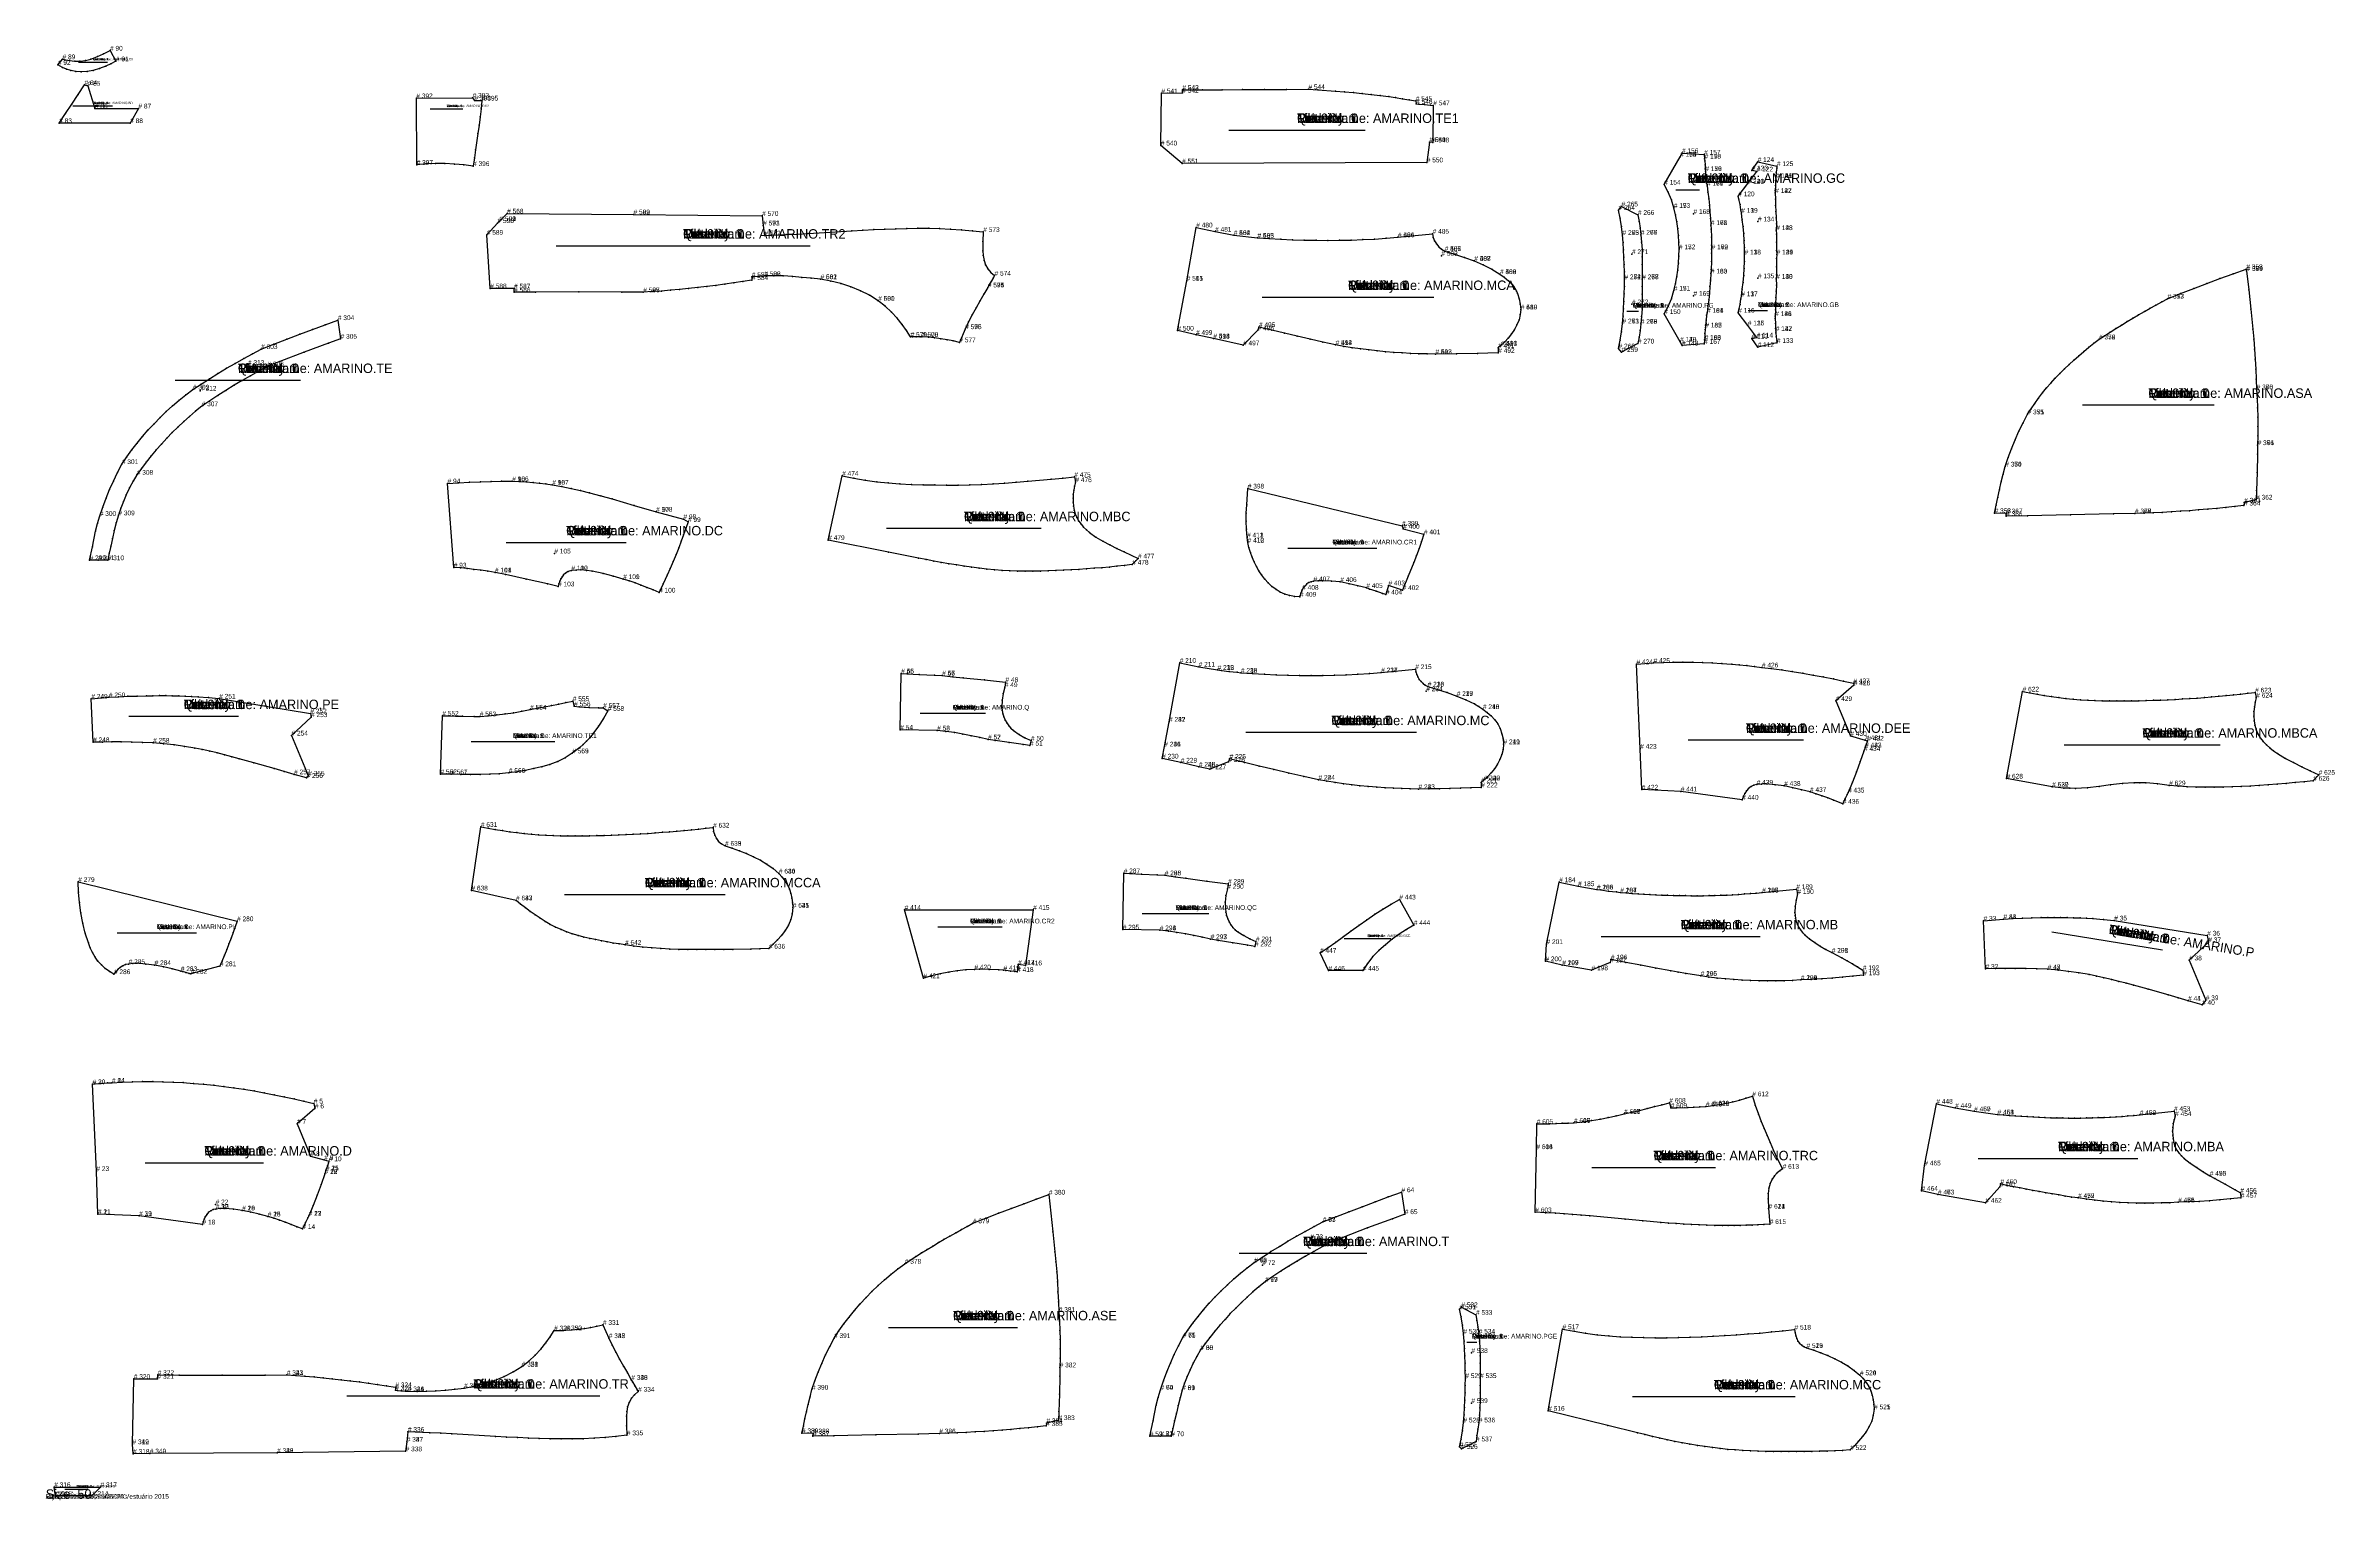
# Model space of a CAD drawing. Header units: metres. Extents: x 0 to 4837, y -3 to 3070.
import ezdxf

# ---------------------------------------------------------------- set-up
doc = ezdxf.new("R2010")
doc.units = ezdxf.units.M

# ---------------------------------------------------------------- blocks, each defined once
blk = doc.blocks.new('1')
at = {"layer": '1'}
blk.add_lwpolyline([(110.4, 601.6), (107.1, 692.6), (99, 876), (103.5, 876.5), (112.6, 877.5), (130.8, 878.8), (139.9, 879.1), (161.4, 880.3), (183, 881.1), (204.5, 881.5), (226, 881.6), (247.5, 881.2), (269.1, 880.4), (290.6, 879.3), (312.1, 877.8), (333.5, 876), (355, 873.8), (376.3, 871.3), (397.7, 868.4), (419, 865.2), (440.2, 861.7), (461.4, 857.8), (482.6, 853.8), (503.7, 849.5), (524.7, 845), (545.8, 840.3), (566.7, 835.3), (568.9, 824.9), (531.2, 792.3), (559.9, 724), (588.7, 715.9), (598.4, 713.3), (597.4, 709.9), (595.4, 703.3), (593.3, 697.2), (592.2, 694.1), (589.6, 686.3), (581.8, 664), (573.6, 641.9), (564.9, 619.9), (555.8, 598.1), (553.6, 593.5), (549.2, 584.1), (544.7, 574.7), (542.5, 570.1), (530.4, 574.9), (518.4, 579.7), (506.3, 584.3), (494.1, 588.7), (481.8, 592.8), (469.4, 596.6), (451.4, 601.3), (433.3, 605.4), (415.2, 609.4), (396.7, 611.7), (378.2, 613.3), (368.9, 613.1), (359.6, 612.1), (353.8, 611), (348.7, 608.8), (344.2, 605.3), (340.3, 600.9), (337.1, 596), (334.6, 590.7), (332.7, 585.3), (331.4, 579.7), (197.4, 597.6)], close=True, dxfattribs=at)
at = {"layer": '13'}
for p in [(99, 876), (110.4, 601.6), (359.1, 622.1)]:
    blk.add_point(p, dxfattribs=at)
at = {"layer": '2'}
for p in [(99, 876), (139.9, 879.1), (566.7, 835.3), (568.9, 824.9), (531.2, 792.3), (107.1, 692.6), (559.9, 724), (588.7, 715.9), (589.6, 686.3), (592.2, 694.1), (598.4, 713.3), (110.4, 601.6), (197.4, 597.6), (359.6, 612.1), (415.2, 609.4), (469.4, 596.6), (555.8, 598.1), (331.4, 579.7), (542.5, 570.1)]:
    blk.add_point(p, dxfattribs=at)
at = {"layer": '3'}
for p in [(103.5, 876.5), (112.6, 877.5), (130.8, 878.8), (161.4, 880.3), (183, 881.1), (204.5, 881.5), (226, 881.6), (247.5, 881.2), (269.1, 880.4), (290.6, 879.3), (312.1, 877.8), (333.5, 876), (355, 873.8), (376.3, 871.3), (397.7, 868.4), (419, 865.2), (440.2, 861.7), (461.4, 857.8), (482.6, 853.8), (503.7, 849.5), (524.7, 845), (545.8, 840.3), (593.3, 697.2), (595.4, 703.3), (597.4, 709.9), (573.6, 641.9), (581.8, 664), (332.7, 585.3), (334.6, 590.7), (337.1, 596), (340.3, 600.9), (344.2, 605.3), (348.7, 608.8), (353.8, 611), (368.9, 613.1), (378.2, 613.3), (396.7, 611.7), (433.3, 605.4), (451.4, 601.3), (481.8, 592.8), (494.1, 588.7), (506.3, 584.3), (549.2, 584.1), (553.6, 593.5), (564.9, 619.9), (518.4, 579.7), (530.4, 574.9), (544.7, 574.7)]:
    blk.add_point(p, dxfattribs=at)
at = {"layer": '4'}
for p in [(139.9, 879.1, 7.5), (107.1, 692.6, 7.5), (589.6, 686.3, 7.5), (592.2, 694.1, 5), (197.4, 597.6, 7.5), (359.6, 612.1, 7.5), (415.2, 609.4, 7.5), (469.4, 596.6, 7.5), (555.8, 598.1, 7.5)]:
    blk.add_point(p, dxfattribs=at)
at = {"layer": '7'}
blk.add_line((210.2, 710.2), (459.9, 710.2), dxfattribs=at)
at = {"layer": '84'}
blk.add_lwpolyline([(110.4, 601.6), (107.1, 692.6), (99, 876), (103.5, 876.5), (112.6, 877.5), (130.8, 878.8), (139.9, 879.1), (161.4, 880.3), (183, 881.1), (204.5, 881.5), (226, 881.6), (247.5, 881.2), (269.1, 880.4), (290.6, 879.3), (312.1, 877.8), (333.5, 876), (355, 873.8), (376.3, 871.3), (397.7, 868.4), (419, 865.2), (440.2, 861.7), (461.4, 857.8), (482.6, 853.8), (503.7, 849.5), (524.7, 845), (545.8, 840.3), (566.7, 835.3), (568.9, 824.9), (531.2, 792.3), (559.9, 724), (588.7, 715.9), (598.4, 713.3), (597.4, 709.9), (595.4, 703.3), (593.3, 697.2), (592.2, 694.1), (589.6, 686.3), (581.8, 664), (573.6, 641.9), (564.9, 619.9), (555.8, 598.1), (553.6, 593.5), (549.2, 584.1), (544.7, 574.7), (542.5, 570.1), (530.4, 574.9), (518.4, 579.7), (506.3, 584.3), (494.1, 588.7), (481.8, 592.8), (469.4, 596.6), (451.4, 601.3), (433.3, 605.4), (415.2, 609.4), (396.7, 611.7), (378.2, 613.3), (368.9, 613.1), (359.6, 612.1), (353.8, 611), (348.7, 608.8), (344.2, 605.3), (340.3, 600.9), (337.1, 596), (334.6, 590.7), (332.7, 585.3), (331.4, 579.7), (197.4, 597.6)], close=True, dxfattribs=at)
at = {"layer": '1'}
for s, height, p in [('# 24', 10, (139.9, 879.1)), ('Tilt: 0', 20, (335, 725.2)), ('Quantity: 1', 20, (335, 725.2)), ('Piece Name: AMARINO.D', 20, (335, 725.2)), ('Rotation: 0', 20, (335, 725.2)), ('Fold: N', 20, (335, 725.2)), ('Material: 1', 20, (335, 725.2)), ('# 23', 10, (107.1, 692.6)), ('# 26', 10, (589.6, 686.3)), ('# 25', 10, (592.2, 694.1)), ('# 31', 10, (197.4, 597.6)), ('# 30', 10, (359.6, 612.1)), ('# 29', 10, (415.2, 609.4)), ('# 28', 10, (469.4, 596.6)), ('# 27', 10, (555.8, 598.1)), ('Size: 50', 10, (0, 0))]:
    blk.add_text(s, height=height, dxfattribs=at).set_placement(p)
at = {"layer": '13'}
for s, p in [('# 20', (99, 876)), ('# 22', (359.1, 622.1)), ('# 21', (110.4, 601.6))]:
    blk.add_text(s, height=10, dxfattribs=at).set_placement(p)
at = {"layer": '2'}
for s, p in [('# 3', (99, 876)), ('# 4', (139.9, 879.1)), ('# 5', (566.7, 835.3)), ('# 6', (568.9, 824.9)), ('# 7', (531.2, 792.3)), ('# 8', (559.9, 724)), ('# 9', (588.7, 715.9)), ('# 2', (107.1, 692.6)), ('# 12', (589.6, 686.3)), ('# 11', (592.2, 694.1)), ('# 10', (598.4, 713.3)), ('# 1', (110.4, 601.6)), ('# 19', (197.4, 597.6)), ('# 18', (331.4, 579.7)), ('# 17', (359.6, 612.1)), ('# 16', (415.2, 609.4)), ('# 15', (469.4, 596.6)), ('# 13', (555.8, 598.1)), ('# 14', (542.5, 570.1))]:
    blk.add_text(s, height=10, dxfattribs=at).set_placement(p)
blk = doc.blocks.new('2')
at = {"layer": '1'}
blk.add_lwpolyline([(4100.3, 1120), (4096.1, 1221.5), (4138.1, 1224.9), (4158.1, 1226.1), (4178, 1227), (4197.9, 1227.6), (4217.8, 1228.1), (4231.5, 1228.3), (4245.1, 1228.4), (4258.8, 1228.4), (4272.5, 1228.2), (4286.2, 1227.9), (4299.8, 1227.5), (4313.5, 1226.9), (4327.1, 1226.1), (4349.7, 1224.3), (4372.3, 1222), (4568.7, 1190.1), (4571.1, 1176.2), (4530.4, 1137.8), (4565.6, 1053.6), (4557.9, 1043.9), (4528.4, 1052.3), (4507.3, 1058.5), (4486.2, 1064.6), (4443.8, 1076.5), (4412.8, 1085.1), (4397.3, 1089.3), (4381.8, 1093.4), (4366.2, 1097.3), (4350.5, 1101), (4334.9, 1104.4), (4319.1, 1107.5), (4297.4, 1111.2), (4275.5, 1114.2), (4253.5, 1116.8), (4231.5, 1118.8), (4208.5, 1119.7), (4185.6, 1120.2), (4162.7, 1120.5), (4141.9, 1120.6), (4121.1, 1120.4)], close=True, dxfattribs=at)
at = {"layer": '2'}
for p in [(4096.1, 1221.5), (4138.1, 1224.9), (4372.3, 1222), (4568.7, 1190.1), (4571.1, 1176.2), (4100.3, 1120), (4231.5, 1118.8), (4530.4, 1137.8), (4528.4, 1052.3), (4557.9, 1043.9), (4565.6, 1053.6)]:
    blk.add_point(p, dxfattribs=at)
at = {"layer": '3'}
for p in [(4158.1, 1226.1), (4178, 1227), (4197.9, 1227.6), (4217.8, 1228.1), (4231.5, 1228.3), (4245.1, 1228.4), (4258.8, 1228.4), (4272.5, 1228.2), (4286.2, 1227.9), (4299.8, 1227.5), (4313.5, 1226.9), (4327.1, 1226.1), (4349.7, 1224.3), (4121.1, 1120.4), (4141.9, 1120.6), (4162.7, 1120.5), (4185.6, 1120.2), (4208.5, 1119.7), (4253.5, 1116.8), (4275.5, 1114.2), (4297.4, 1111.2), (4319.1, 1107.5), (4334.9, 1104.4), (4350.5, 1101), (4366.2, 1097.3), (4381.8, 1093.4), (4397.3, 1089.3), (4412.8, 1085.1), (4443.8, 1076.5), (4486.2, 1064.6), (4507.3, 1058.5)]:
    blk.add_point(p, dxfattribs=at)
at = {"layer": '4'}
for p in [(4138.1, 1224.9, 7.5), (4231.5, 1118.8, 7.5), (4528.4, 1052.3, 7.5)]:
    blk.add_point(p, dxfattribs=at)
at = {"layer": '7'}
blk.add_line((4240, 1198.1), (4474.5, 1160), dxfattribs=at)
at = {"layer": '84'}
blk.add_lwpolyline([(4100.3, 1120), (4096.1, 1221.5), (4138.1, 1224.9), (4158.1, 1226.1), (4178, 1227), (4197.9, 1227.6), (4217.8, 1228.1), (4231.5, 1228.3), (4245.1, 1228.4), (4258.8, 1228.4), (4272.5, 1228.2), (4286.2, 1227.9), (4299.8, 1227.5), (4313.5, 1226.9), (4327.1, 1226.1), (4349.7, 1224.3), (4372.3, 1222), (4568.7, 1190.1), (4571.1, 1176.2), (4530.4, 1137.8), (4565.6, 1053.6), (4557.9, 1043.9), (4528.4, 1052.3), (4507.3, 1058.5), (4486.2, 1064.6), (4443.8, 1076.5), (4412.8, 1085.1), (4397.3, 1089.3), (4381.8, 1093.4), (4366.2, 1097.3), (4350.5, 1101), (4334.9, 1104.4), (4319.1, 1107.5), (4297.4, 1111.2), (4275.5, 1114.2), (4253.5, 1116.8), (4231.5, 1118.8), (4208.5, 1119.7), (4185.6, 1120.2), (4162.7, 1120.5), (4141.9, 1120.6), (4121.1, 1120.4)], close=True, dxfattribs=at)
at = {"layer": '1'}
for s, height, p in [('# 43', 10, (4138.1, 1224.9)), ('# 45', 10, (4231.5, 1118.8)), ('# 44', 10, (4528.4, 1052.3)), ('Size: 50', 20, (0, 0))]:
    blk.add_text(s, height=height, dxfattribs=at).set_placement(p)
for s in ['Piece Name: AMARINO.P', 'Rotation: 0', 'Fold: N', 'Material: 1', 'Quantity: 1', 'Tilt: 0']:
    blk.add_text(s, height=20, rotation=350.7688, dxfattribs=at).set_placement((4359.7, 1193.8))
at = {"layer": '2'}
for s, p in [('# 33', (4096.1, 1221.5)), ('# 34', (4138.1, 1224.9)), ('# 35', (4372.3, 1222)), ('# 36', (4568.7, 1190.1)), ('# 37', (4571.1, 1176.2)), ('# 32', (4100.3, 1120)), ('# 42', (4231.5, 1118.8)), ('# 38', (4530.4, 1137.8)), ('# 41', (4528.4, 1052.3)), ('# 40', (4557.9, 1043.9)), ('# 39', (4565.6, 1053.6))]:
    blk.add_text(s, height=10, dxfattribs=at).set_placement(p)
blk = doc.blocks.new('3')
at = {"layer": '1'}
blk.add_lwpolyline([(1808.2, 1744), (1820.8, 1743.3), (1846, 1742.1), (1878.5, 1740.5), (1894.8, 1739.6), (1917.1, 1737.1), (1939.4, 1734.7), (1984, 1730.2), (2028.6, 1725.7), (2027.2, 1715.1), (2023.5, 1701.3), (2021.5, 1687.3), (2021.2, 1673), (2021.9, 1665.9), (2023.2, 1658.8), (2025.2, 1652), (2027.9, 1645.5), (2031.3, 1639.3), (2035.4, 1633.6), (2040.2, 1628.3), (2045.6, 1623.5), (2057.3, 1615.2), (2069.6, 1608), (2082.5, 1602.1), (2080.3, 1591.5), (2065.6, 1593.6), (2036.1, 1598), (2006.6, 1602.4), (1991.8, 1604.6), (1974, 1608.5), (1956.2, 1612.2), (1938.4, 1615.8), (1920.5, 1618.9), (1902.5, 1621.5), (1884.3, 1623.5), (1806.2, 1625.1)], close=True, dxfattribs=at)
at = {"layer": '13'}
blk.add_point((1808.2, 1744), dxfattribs=at)
at = {"layer": '2'}
for p in [(1808.2, 1744), (1894.8, 1739.6), (2027.2, 1715.1), (2028.6, 1725.7), (1806.2, 1625.1), (1884.3, 1623.5), (1991.8, 1604.6), (2082.5, 1602.1), (2080.3, 1591.5)]:
    blk.add_point(p, dxfattribs=at)
at = {"layer": '3'}
for p in [(1820.8, 1743.3), (1846, 1742.1), (1878.5, 1740.5), (1917.1, 1737.1), (1939.4, 1734.7), (1984, 1730.2), (2023.5, 1701.3), (2021.2, 1673), (2021.5, 1687.3), (2021.9, 1665.9), (2023.2, 1658.8), (2025.2, 1652), (2027.9, 1645.5), (1902.5, 1621.5), (1920.5, 1618.9), (1938.4, 1615.8), (1956.2, 1612.2), (1974, 1608.5), (2006.6, 1602.4), (2031.3, 1639.3), (2035.4, 1633.6), (2036.1, 1598), (2040.2, 1628.3), (2045.6, 1623.5), (2057.3, 1615.2), (2069.6, 1608), (2065.6, 1593.6)]:
    blk.add_point(p, dxfattribs=at)
at = {"layer": '4'}
for p in [(1894.8, 1739.6, 7.5), (1884.3, 1623.5, 7.5), (1991.8, 1604.6, 7.5)]:
    blk.add_point(p, dxfattribs=at)
at = {"layer": '7'}
blk.add_line((1847.9, 1660.1), (1986, 1660.1), dxfattribs=at)
at = {"layer": '84'}
blk.add_lwpolyline([(1808.2, 1744), (1820.8, 1743.3), (1846, 1742.1), (1878.5, 1740.5), (1894.8, 1739.6), (1917.1, 1737.1), (1939.4, 1734.7), (1984, 1730.2), (2028.6, 1725.7), (2027.2, 1715.1), (2023.5, 1701.3), (2021.5, 1687.3), (2021.2, 1673), (2021.9, 1665.9), (2023.2, 1658.8), (2025.2, 1652), (2027.9, 1645.5), (2031.3, 1639.3), (2035.4, 1633.6), (2040.2, 1628.3), (2045.6, 1623.5), (2057.3, 1615.2), (2069.6, 1608), (2082.5, 1602.1), (2080.3, 1591.5), (2065.6, 1593.6), (2036.1, 1598), (2006.6, 1602.4), (1991.8, 1604.6), (1974, 1608.5), (1956.2, 1612.2), (1938.4, 1615.8), (1920.5, 1618.9), (1902.5, 1621.5), (1884.3, 1623.5), (1806.2, 1625.1)], close=True, dxfattribs=at)
at = {"layer": '1'}
for s, height, p in [('# 56', 10, (1894.8, 1739.6)), ('Tilt: 0', 10, (1917, 1667.6)), ('Quantity: 1', 10, (1917, 1667.6)), ('Piece Name: AMARINO.Q', 10, (1917, 1667.6)), ('Rotation: 0', 10, (1917, 1667.6)), ('Fold: N', 10, (1917, 1667.6)), ('Material: 1', 10, (1917, 1667.6)), ('# 58', 10, (1884.3, 1623.5)), ('# 57', 10, (1991.8, 1604.6)), ('Size: 50', 20, (0, 0))]:
    blk.add_text(s, height=height, dxfattribs=at).set_placement(p)
at = {"layer": '13'}
blk.add_text('# 55', height=10, dxfattribs=at).set_placement((1808.2, 1744))
at = {"layer": '2'}
for s, p in [('# 46', (1808.2, 1744)), ('# 47', (1894.8, 1739.6)), ('# 49', (2027.2, 1715.1)), ('# 48', (2028.6, 1725.7)), ('# 54', (1806.2, 1625.1)), ('# 53', (1884.3, 1623.5)), ('# 52', (1991.8, 1604.6)), ('# 51', (2080.3, 1591.5)), ('# 50', (2082.5, 1602.1))]:
    blk.add_text(s, height=10, dxfattribs=at).set_placement(p)
blk = doc.blocks.new('4')
at = {"layer": '1'}
blk.add_lwpolyline([(2333.6, 132.1), (2340.7, 165), (2347.3, 198), (2351.4, 214.3), (2356.2, 230.5), (2362.6, 249.4), (2369.5, 268), (2377.1, 286.4), (2385.2, 304.8), (2394, 322.9), (2403.3, 340.8), (2413.8, 356.1), (2424.6, 370.9), (2435.8, 385.4), (2447.4, 399.5), (2459.4, 413.3), (2471.8, 426.7), (2484.6, 439.7), (2497.8, 452.4), (2511.3, 464.6), (2525.3, 476.6), (2539.6, 488.1), (2554.3, 499.3), (2571.9, 510.9), (2589.7, 522.3), (2607.6, 533.4), (2625.6, 544.2), (2643.9, 554.8), (2662.2, 565.1), (2680.7, 575.2), (2699.3, 585.2), (2726.9, 596), (2754.5, 606.6), (2782.2, 617.1), (2810, 627.5), (2837.8, 637.7), (2865.6, 647.8), (2872.6, 601.5), (2846.3, 591.8), (2793.9, 572.2), (2741.5, 552.3), (2715.4, 542.3), (2680.1, 522.5), (2662.5, 512.5), (2645.1, 502.3), (2627.8, 491.7), (2610.8, 480.8), (2593.9, 469.7), (2577.2, 458.4), (2564.2, 447.9), (2551.6, 437), (2539.2, 426), (2527.1, 414.6), (2515.3, 403), (2503.8, 391.2), (2492.6, 379), (2481.6, 366.6), (2471, 354), (2460.6, 341.1), (2450.5, 327.9), (2440.6, 314.4), (2432.8, 300.8), (2425.5, 286.9), (2418.8, 272.7), (2412.7, 258.6), (2407.2, 244.2), (2402.3, 229.6), (2397.8, 213.5), (2393.6, 197.3), (2389.7, 181.1), (2386, 164.9), (2382.4, 148.5), (2379.1, 132.2), (2355.8, 132.5)], close=True, dxfattribs=at)
at = {"layer": '13'}
for p in [(2672.9, 548.6), (2571.7, 494)]:
    blk.add_point(p, dxfattribs=at)
at = {"layer": '2'}
for p in [(2865.6, 647.8), (2699.3, 585.2), (2872.6, 601.5), (2715.4, 542.3), (2554.3, 499.3), (2577.2, 458.4), (2403.3, 340.8), (2440.6, 314.4), (2356.2, 230.5), (2402.3, 229.6), (2333.6, 132.1), (2355.8, 132.5), (2379.1, 132.2)]:
    blk.add_point(p, dxfattribs=at)
at = {"layer": '3'}
for p in [(2837.8, 637.7), (2726.9, 596), (2754.5, 606.6), (2782.2, 617.1), (2810, 627.5), (2846.3, 591.8), (2607.6, 533.4), (2625.6, 544.2), (2643.9, 554.8), (2662.2, 565.1), (2680.7, 575.2), (2741.5, 552.3), (2793.9, 572.2), (2539.6, 488.1), (2571.9, 510.9), (2589.7, 522.3), (2627.8, 491.7), (2645.1, 502.3), (2662.5, 512.5), (2680.1, 522.5), (2484.6, 439.7), (2497.8, 452.4), (2511.3, 464.6), (2525.3, 476.6), (2551.6, 437), (2564.2, 447.9), (2593.9, 469.7), (2610.8, 480.8), (2447.4, 399.5), (2459.4, 413.3), (2471.8, 426.7), (2503.8, 391.2), (2515.3, 403), (2527.1, 414.6), (2539.2, 426), (2413.8, 356.1), (2424.6, 370.9), (2435.8, 385.4), (2460.6, 341.1), (2471, 354), (2481.6, 366.6), (2492.6, 379), (2385.2, 304.8), (2394, 322.9), (2432.8, 300.8), (2450.5, 327.9), (2362.6, 249.4), (2369.5, 268), (2377.1, 286.4), (2407.2, 244.2), (2412.7, 258.6), (2418.8, 272.7), (2425.5, 286.9), (2347.3, 198), (2351.4, 214.3), (2393.6, 197.3), (2397.8, 213.5), (2340.7, 165), (2382.4, 148.5), (2386, 164.9), (2389.7, 181.1)]:
    blk.add_point(p, dxfattribs=at)
at = {"layer": '4'}
for p in [(2699.3, 585.2, 7.5), (2715.4, 542.3, 7.5), (2554.3, 499.3, 7.5), (2577.2, 458.4, 7.5), (2403.3, 340.8, 7.5), (2440.6, 314.4, 7.5), (2356.2, 230.5, 7.5), (2402.3, 229.6, 7.5), (2355.8, 132.5, 7.5)]:
    blk.add_point(p, dxfattribs=at)
at = {"layer": '7'}
blk.add_line((2522.6, 518.9), (2792.1, 518.9), dxfattribs=at)
at = {"layer": '84'}
blk.add_lwpolyline([(2333.6, 132.1), (2340.7, 165), (2347.3, 198), (2351.4, 214.3), (2356.2, 230.5), (2362.6, 249.4), (2369.5, 268), (2377.1, 286.4), (2385.2, 304.8), (2394, 322.9), (2403.3, 340.8), (2413.8, 356.1), (2424.6, 370.9), (2435.8, 385.4), (2447.4, 399.5), (2459.4, 413.3), (2471.8, 426.7), (2484.6, 439.7), (2497.8, 452.4), (2511.3, 464.6), (2525.3, 476.6), (2539.6, 488.1), (2554.3, 499.3), (2571.9, 510.9), (2589.7, 522.3), (2607.6, 533.4), (2625.6, 544.2), (2643.9, 554.8), (2662.2, 565.1), (2680.7, 575.2), (2699.3, 585.2), (2726.9, 596), (2754.5, 606.6), (2782.2, 617.1), (2810, 627.5), (2837.8, 637.7), (2865.6, 647.8), (2872.6, 601.5), (2846.3, 591.8), (2793.9, 572.2), (2741.5, 552.3), (2715.4, 542.3), (2680.1, 522.5), (2662.5, 512.5), (2645.1, 502.3), (2627.8, 491.7), (2610.8, 480.8), (2593.9, 469.7), (2577.2, 458.4), (2564.2, 447.9), (2551.6, 437), (2539.2, 426), (2527.1, 414.6), (2515.3, 403), (2503.8, 391.2), (2492.6, 379), (2481.6, 366.6), (2471, 354), (2460.6, 341.1), (2450.5, 327.9), (2440.6, 314.4), (2432.8, 300.8), (2425.5, 286.9), (2418.8, 272.7), (2412.7, 258.6), (2407.2, 244.2), (2402.3, 229.6), (2397.8, 213.5), (2393.6, 197.3), (2389.7, 181.1), (2386, 164.9), (2382.4, 148.5), (2379.1, 132.2), (2355.8, 132.5)], close=True, dxfattribs=at)
at = {"layer": '1'}
for s, height, p in [('# 77', 10, (2699.3, 585.2)), ('Tilt: 0', 20, (2657.3, 533.9)), ('Quantity: 1', 20, (2657.3, 533.9)), ('Piece Name: AMARINO.T', 20, (2657.3, 533.9)), ('Rotation: 0', 20, (2657.3, 533.9)), ('Fold: N', 20, (2657.3, 533.9)), ('Material: 1', 20, (2657.3, 533.9)), ('# 78', 10, (2715.4, 542.3)), ('# 76', 10, (2554.3, 499.3)), ('# 79', 10, (2577.2, 458.4)), ('# 75', 10, (2403.3, 340.8)), ('# 80', 10, (2440.6, 314.4)), ('# 74', 10, (2356.2, 230.5)), ('# 81', 10, (2402.3, 229.6)), ('# 82', 10, (2355.8, 132.5)), ('Size: 50', 10, (0, 0))]:
    blk.add_text(s, height=height, dxfattribs=at).set_placement(p)
at = {"layer": '13'}
for s, p in [('# 73', (2672.9, 548.6)), ('# 72', (2571.7, 494))]:
    blk.add_text(s, height=10, dxfattribs=at).set_placement(p)
at = {"layer": '2'}
for s, p in [('# 64', (2865.6, 647.8)), ('# 63', (2699.3, 585.2)), ('# 65', (2872.6, 601.5)), ('# 66', (2715.4, 542.3)), ('# 62', (2554.3, 499.3)), ('# 67', (2577.2, 458.4)), ('# 61', (2403.3, 340.8)), ('# 68', (2440.6, 314.4)), ('# 60', (2356.2, 230.5)), ('# 69', (2402.3, 229.6)), ('# 59', (2333.6, 132.1)), ('# 71', (2355.8, 132.5)), ('# 70', (2379.1, 132.2))]:
    blk.add_text(s, height=10, dxfattribs=at).set_placement(p)
blk = doc.blocks.new('5')
at = {"layer": '1'}
blk.add_lwpolyline([(28.4, 2906.9), (41.7, 2927.1), (55.1, 2947.2), (68.6, 2967.3), (82, 2987.4), (88.6, 2985.9), (103.9, 2937.8), (196, 2937.8), (178.5, 2906.9)], close=True, dxfattribs=at)
at = {"layer": '2'}
for p in [(82, 2987.4), (88.6, 2985.9), (28.4, 2906.9), (103.9, 2937.8), (178.5, 2906.9), (196, 2937.8)]:
    blk.add_point(p, dxfattribs=at)
at = {"layer": '3'}
for p in [(68.6, 2967.3), (41.7, 2927.1), (55.1, 2947.2)]:
    blk.add_point(p, dxfattribs=at)
at = {"layer": '7'}
blk.add_line((56.9, 2943.1), (140.7, 2943.1), dxfattribs=at)
at = {"layer": '84'}
blk.add_lwpolyline([(28.4, 2906.9), (41.7, 2927.1), (55.1, 2947.2), (68.6, 2967.3), (82, 2987.4), (88.6, 2985.9), (103.9, 2937.8), (196, 2937.8), (178.5, 2906.9)], close=True, dxfattribs=at)
at = {"layer": '1'}
for s, height, p in [('Tilt: 0', 5, (98.8, 2946.9)), ('Quantity: 1', 5, (98.8, 2946.9)), ('Piece Name: AMARINO.BD', 5, (98.8, 2946.9)), ('Rotation: 0', 5, (98.8, 2946.9)), ('Fold: N', 5, (98.8, 2946.9)), ('Material: 1', 5, (98.8, 2946.9)), ('Size: 50', 20, (0, 0))]:
    blk.add_text(s, height=height, dxfattribs=at).set_placement(p)
at = {"layer": '2'}
for s, p in [('# 84', (82, 2987.4)), ('# 85', (88.6, 2985.9)), ('# 83', (28.4, 2906.9)), ('# 86', (103.9, 2937.8)), ('# 88', (178.5, 2906.9)), ('# 87', (196, 2937.8))]:
    blk.add_text(s, height=10, dxfattribs=at).set_placement(p)
blk = doc.blocks.new('6')
at = {"layer": '1'}
blk.add_lwpolyline([(35.6, 3041.9), (50.5, 3039), (61.3, 3037.7), (72.2, 3037.6), (83.9, 3039.2), (95.4, 3042.3), (109, 3047.4), (122.2, 3053.4), (135.8, 3060.1), (148.4, 3037.5), (137.7, 3032.2), (126.8, 3027.3), (113.8, 3022.1), (100.3, 3018.1), (87.6, 3016), (74.6, 3015.4), (63.6, 3015.9), (52.9, 3017.7), (43.9, 3020.5), (35.3, 3024.3), (25.5, 3029.8)], close=True, dxfattribs=at)
at = {"layer": '2'}
for p in [(135.8, 3060.1), (25.5, 3029.8), (35.6, 3041.9), (148.4, 3037.5)]:
    blk.add_point(p, dxfattribs=at)
at = {"layer": '3'}
for p in [(109, 3047.4), (122.2, 3053.4), (35.3, 3024.3), (43.9, 3020.5), (50.5, 3039), (52.9, 3017.7), (61.3, 3037.7), (63.6, 3015.9), (72.2, 3037.6), (74.6, 3015.4), (83.9, 3039.2), (87.6, 3016), (95.4, 3042.3), (100.3, 3018.1), (113.8, 3022.1), (126.8, 3027.3), (137.7, 3032.2)]:
    blk.add_point(p, dxfattribs=at)
at = {"layer": '7'}
blk.add_line((68.9, 3035.5), (130.4, 3035.5), dxfattribs=at)
at = {"layer": '84'}
blk.add_lwpolyline([(35.6, 3041.9), (50.5, 3039), (61.3, 3037.7), (72.2, 3037.6), (83.9, 3039.2), (95.4, 3042.3), (109, 3047.4), (122.2, 3053.4), (135.8, 3060.1), (148.4, 3037.5), (137.7, 3032.2), (126.8, 3027.3), (113.8, 3022.1), (100.3, 3018.1), (87.6, 3016), (74.6, 3015.4), (63.6, 3015.9), (52.9, 3017.7), (43.9, 3020.5), (35.3, 3024.3), (25.5, 3029.8)], close=True, dxfattribs=at)
at = {"layer": '1'}
for s, p in [('Tilt: 0', (99.7, 3039.3)), ('Quantity: 1', (99.7, 3039.3)), ('Piece Name: AMARINO.CX', (99.7, 3039.3)), ('Rotation: 0', (99.7, 3039.3)), ('Fold: N', (99.7, 3039.3)), ('Material: 1', (99.7, 3039.3)), ('Size: 50', (0, 0))]:
    blk.add_text(s, height=5, dxfattribs=at).set_placement(p)
at = {"layer": '2'}
for s, p in [('# 89', (35.6, 3041.9)), ('# 90', (135.8, 3060.1)), ('# 91', (148.4, 3037.5)), ('# 92', (25.5, 3029.8))]:
    blk.add_text(s, height=10, dxfattribs=at).set_placement(p)
blk = doc.blocks.new('7')
at = {"layer": '1'}
blk.add_lwpolyline([(862.4, 1967.9), (849.4, 2145.5), (872.5, 2147), (895.6, 2148.1), (918.7, 2149), (941.1, 2149.6), (963.6, 2150), (986.1, 2150.1), (1000.8, 2149.4), (1015.5, 2148.6), (1030.2, 2147.4), (1043.7, 2146.1), (1057.2, 2144.5), (1070.7, 2142.7), (1090.5, 2138.8), (1110.3, 2134.7), (1130, 2130.2), (1149.5, 2125.5), (1173.3, 2119.2), (1196.9, 2112.6), (1244, 2099), (1290.1, 2085.8), (1347.9, 2070.2), (1357.5, 2064.1), (1352.9, 2050.4), (1348.1, 2036.8), (1343.2, 2023.2), (1338.1, 2009.7), (1332.3, 1995), (1326.2, 1980.3), (1320, 1965.7), (1313.6, 1951.3), (1305.1, 1933), (1296.4, 1914.9), (1283.7, 1920.4), (1270.8, 1925.7), (1257.9, 1930.7), (1245.5, 1935.1), (1233, 1939.4), (1220.5, 1943.3), (1199.5, 1949.6), (1178.3, 1955), (1154.8, 1960), (1143, 1961.7), (1131.2, 1962.6), (1121.1, 1962.5), (1111.1, 1961.8), (1104.3, 1959.5), (1098.4, 1956.1), (1094.6, 1952.6), (1091.3, 1948.4), (1088.6, 1943.9), (1086.3, 1939), (1084.3, 1933.6), (1082.9, 1928), (1060.5, 1933.1), (1015.5, 1943.2), (971.6, 1952.8), (949.6, 1957.4), (934.7, 1959.9), (919.7, 1962), (904.7, 1963.9), (890.6, 1965.4), (876.5, 1966.8)], close=True, dxfattribs=at)
at = {"layer": '13'}
blk.add_point((1075.1, 1997.5), dxfattribs=at)
at = {"layer": '2'}
for p in [(849.4, 2145.5), (986.1, 2150.1), (1070.7, 2142.7), (1290.1, 2085.8), (1347.9, 2070.2), (1357.5, 2064.1), (862.4, 1967.9), (949.6, 1957.4), (1111.1, 1961.8), (1220.5, 1943.3), (1082.9, 1928), (1296.4, 1914.9)]:
    blk.add_point(p, dxfattribs=at)
at = {"layer": '3'}
for p in [(872.5, 2147), (895.6, 2148.1), (918.7, 2149), (941.1, 2149.6), (963.6, 2150), (1000.8, 2149.4), (1015.5, 2148.6), (1030.2, 2147.4), (1043.7, 2146.1), (1057.2, 2144.5), (1090.5, 2138.8), (1110.3, 2134.7), (1130, 2130.2), (1149.5, 2125.5), (1173.3, 2119.2), (1196.9, 2112.6), (1244, 2099), (1348.1, 2036.8), (1352.9, 2050.4), (1332.3, 1995), (1338.1, 2009.7), (1343.2, 2023.2), (876.5, 1966.8), (890.6, 1965.4), (904.7, 1963.9), (919.7, 1962), (934.7, 1959.9), (971.6, 1952.8), (1015.5, 1943.2), (1086.3, 1939), (1088.6, 1943.9), (1091.3, 1948.4), (1094.6, 1952.6), (1098.4, 1956.1), (1104.3, 1959.5), (1121.1, 1962.5), (1131.2, 1962.6), (1143, 1961.7), (1154.8, 1960), (1178.3, 1955), (1199.5, 1949.6), (1233, 1939.4), (1245.5, 1935.1), (1313.6, 1951.3), (1320, 1965.7), (1326.2, 1980.3), (1060.5, 1933.1), (1084.3, 1933.6), (1257.9, 1930.7), (1270.8, 1925.7), (1283.7, 1920.4), (1305.1, 1933)]:
    blk.add_point(p, dxfattribs=at)
at = {"layer": '4'}
for p in [(986.1, 2150.1, 7.5), (1070.7, 2142.7, 7.5), (1290.1, 2085.8, 7.5), (949.6, 1957.4, 7.5), (1111.1, 1961.8, 7.5), (1220.5, 1943.3, 7.5)]:
    blk.add_point(p, dxfattribs=at)
at = {"layer": '7'}
blk.add_line((973, 2020.7), (1227.1, 2020.7), dxfattribs=at)
at = {"layer": '84'}
blk.add_lwpolyline([(862.4, 1967.9), (849.4, 2145.5), (872.5, 2147), (895.6, 2148.1), (918.7, 2149), (941.1, 2149.6), (963.6, 2150), (986.1, 2150.1), (1000.8, 2149.4), (1015.5, 2148.6), (1030.2, 2147.4), (1043.7, 2146.1), (1057.2, 2144.5), (1070.7, 2142.7), (1090.5, 2138.8), (1110.3, 2134.7), (1130, 2130.2), (1149.5, 2125.5), (1173.3, 2119.2), (1196.9, 2112.6), (1244, 2099), (1290.1, 2085.8), (1347.9, 2070.2), (1357.5, 2064.1), (1352.9, 2050.4), (1348.1, 2036.8), (1343.2, 2023.2), (1338.1, 2009.7), (1332.3, 1995), (1326.2, 1980.3), (1320, 1965.7), (1313.6, 1951.3), (1305.1, 1933), (1296.4, 1914.9), (1283.7, 1920.4), (1270.8, 1925.7), (1257.9, 1930.7), (1245.5, 1935.1), (1233, 1939.4), (1220.5, 1943.3), (1199.5, 1949.6), (1178.3, 1955), (1154.8, 1960), (1143, 1961.7), (1131.2, 1962.6), (1121.1, 1962.5), (1111.1, 1961.8), (1104.3, 1959.5), (1098.4, 1956.1), (1094.6, 1952.6), (1091.3, 1948.4), (1088.6, 1943.9), (1086.3, 1939), (1084.3, 1933.6), (1082.9, 1928), (1060.5, 1933.1), (1015.5, 1943.2), (971.6, 1952.8), (949.6, 1957.4), (934.7, 1959.9), (919.7, 1962), (904.7, 1963.9), (890.6, 1965.4), (876.5, 1966.8)], close=True, dxfattribs=at)
at = {"layer": '1'}
for s, height, p in [('# 106', 10, (986.1, 2150.1)), ('# 107', 10, (1070.7, 2142.7)), ('# 108', 10, (1290.1, 2085.8)), ('Tilt: 0', 20, (1100, 2035.7)), ('Quantity: 1', 20, (1100, 2035.7)), ('Piece Name: AMARINO.DC', 20, (1100, 2035.7)), ('Rotation: 0', 20, (1100, 2035.7)), ('Fold: N', 20, (1100, 2035.7)), ('Material: 1', 20, (1100, 2035.7)), ('# 111', 10, (949.6, 1957.4)), ('# 110', 10, (1111.1, 1961.8)), ('# 109', 10, (1220.5, 1943.3)), ('Size: 50', 5, (0, 0))]:
    blk.add_text(s, height=height, dxfattribs=at).set_placement(p)
at = {"layer": '13'}
blk.add_text('# 105', height=10, dxfattribs=at).set_placement((1075.1, 1997.5))
at = {"layer": '2'}
for s, p in [('# 94', (849.4, 2145.5)), ('# 95', (986.1, 2150.1)), ('# 96', (1070.7, 2142.7)), ('# 97', (1290.1, 2085.8)), ('# 98', (1347.9, 2070.2)), ('# 99', (1357.5, 2064.1)), ('# 93', (862.4, 1967.9)), ('# 104', (949.6, 1957.4)), ('# 103', (1082.9, 1928)), ('# 102', (1111.1, 1961.8)), ('# 101', (1220.5, 1943.3)), ('# 100', (1296.4, 1914.9))]:
    blk.add_text(s, height=10, dxfattribs=at).set_placement(p)
blk = doc.blocks.new('8')
at = {"layer": '1'}
blk.add_lwpolyline([(3618.6, 2433.7), (3605.9, 2451.6), (3616.5, 2453.8), (3597.6, 2479.4), (3577.4, 2506.2), (3578.8, 2512), (3581.2, 2523.6), (3583.2, 2535.3), (3584, 2541.1), (3585.9, 2555.8), (3587.5, 2570.4), (3588.9, 2585.1), (3589.9, 2599.8), (3590.5, 2614.5), (3590.8, 2629.3), (3590.5, 2644), (3589.9, 2658.7), (3588.9, 2673.4), (3587.5, 2688.1), (3585.9, 2702.8), (3584, 2717.4), (3583.2, 2723.3), (3581.2, 2734.9), (3578.8, 2746.5), (3577.4, 2752.3), (3597.5, 2779.1), (3616.5, 2804.7), (3605.9, 2806.9), (3618.6, 2824.8), (3659.2, 2816.1), (3658.8, 2811.9), (3657.9, 2803.5), (3657.1, 2795), (3656.7, 2790.8), (3656.4, 2785.6), (3655.9, 2775.1), (3655.7, 2764.6), (3655.7, 2759.3), (3655.9, 2746.2), (3656.3, 2733.1), (3657, 2720), (3657.7, 2706.9), (3658, 2693.8), (3657.9, 2680.7), (3658.1, 2672.1), (3658.4, 2655), (3658.6, 2637.8), (3658.7, 2629.3), (3658.6, 2620.7), (3658.4, 2603.5), (3658.1, 2586.4), (3657.9, 2577.8), (3658, 2564.7), (3657.7, 2551.6), (3657, 2538.5), (3656.3, 2525.4), (3655.9, 2512.3), (3655.7, 2499.2), (3655.7, 2493.9), (3656, 2483.4), (3656.4, 2472.9), (3656.7, 2467.7), (3657.1, 2463.5), (3657.9, 2455), (3658.8, 2446.6), (3659.2, 2442.4)], close=True, dxfattribs=at)
at = {"layer": '13'}
for p in [(3619, 2699), (3619, 2579)]:
    blk.add_point(p, dxfattribs=at)
at = {"layer": '2'}
for p in [(3605.9, 2806.9), (3618.6, 2824.8), (3659.2, 2816.1), (3597.5, 2779.1), (3616.5, 2804.7), (3655.7, 2759.3), (3656.7, 2790.8), (3577.4, 2752.3), (3584, 2717.4), (3657.9, 2680.7), (3590.8, 2629.3), (3658.7, 2629.3), (3657.9, 2577.8), (3584, 2541.1), (3577.4, 2506.2), (3597.6, 2479.4), (3655.7, 2499.2), (3656.7, 2467.7), (3605.9, 2451.6), (3616.5, 2453.8), (3618.6, 2433.7), (3659.2, 2442.4)]:
    blk.add_point(p, dxfattribs=at)
at = {"layer": '3'}
for p in [(3658.8, 2811.9), (3655.7, 2764.6), (3655.9, 2775.1), (3656.4, 2785.6), (3657.1, 2795), (3657.9, 2803.5), (3578.8, 2746.5), (3581.2, 2734.9), (3583.2, 2723.3), (3655.9, 2746.2), (3656.3, 2733.1), (3657, 2720), (3585.9, 2702.8), (3587.5, 2688.1), (3588.9, 2673.4), (3657.7, 2706.9), (3658, 2693.8), (3658.1, 2672.1), (3589.9, 2658.7), (3590.5, 2644), (3590.5, 2614.5), (3658.4, 2655), (3658.6, 2637.8), (3658.6, 2620.7), (3587.5, 2570.4), (3588.9, 2585.1), (3589.9, 2599.8), (3658, 2564.7), (3658.1, 2586.4), (3658.4, 2603.5), (3581.2, 2523.6), (3583.2, 2535.3), (3585.9, 2555.8), (3656.3, 2525.4), (3657, 2538.5), (3657.7, 2551.6), (3578.8, 2512), (3655.7, 2493.9), (3655.9, 2512.3), (3656, 2483.4), (3656.4, 2472.9), (3657.1, 2463.5), (3657.9, 2455), (3658.8, 2446.6)]:
    blk.add_point(p, dxfattribs=at)
at = {"layer": '4'}
for p in [(3597.5, 2779.1, 5), (3655.7, 2759.3, 3), (3656.7, 2790.8, 3), (3584, 2717.4, 3), (3657.9, 2680.7, 3), (3590.8, 2629.3, 3), (3658.7, 2629.3, 3), (3657.9, 2577.8, 3), (3584, 2541.1, 3), (3597.6, 2479.4, 5), (3655.7, 2499.2, 3), (3656.7, 2467.7, 3)]:
    blk.add_point(p, dxfattribs=at)
at = {"layer": '7'}
blk.add_line((3598.6, 2510.6), (3639.6, 2510.6), dxfattribs=at)
at = {"layer": '84'}
blk.add_lwpolyline([(3618.6, 2433.7), (3605.9, 2451.6), (3616.5, 2453.8), (3597.6, 2479.4), (3577.4, 2506.2), (3578.8, 2512), (3581.2, 2523.6), (3583.2, 2535.3), (3584, 2541.1), (3585.9, 2555.8), (3587.5, 2570.4), (3588.9, 2585.1), (3589.9, 2599.8), (3590.5, 2614.5), (3590.8, 2629.3), (3590.5, 2644), (3589.9, 2658.7), (3588.9, 2673.4), (3587.5, 2688.1), (3585.9, 2702.8), (3584, 2717.4), (3583.2, 2723.3), (3581.2, 2734.9), (3578.8, 2746.5), (3577.4, 2752.3), (3597.5, 2779.1), (3616.5, 2804.7), (3605.9, 2806.9), (3618.6, 2824.8), (3659.2, 2816.1), (3658.8, 2811.9), (3657.9, 2803.5), (3657.1, 2795), (3656.7, 2790.8), (3656.4, 2785.6), (3655.9, 2775.1), (3655.7, 2764.6), (3655.7, 2759.3), (3655.9, 2746.2), (3656.3, 2733.1), (3657, 2720), (3657.7, 2706.9), (3658, 2693.8), (3657.9, 2680.7), (3658.1, 2672.1), (3658.4, 2655), (3658.6, 2637.8), (3658.7, 2629.3), (3658.6, 2620.7), (3658.4, 2603.5), (3658.1, 2586.4), (3657.9, 2577.8), (3658, 2564.7), (3657.7, 2551.6), (3657, 2538.5), (3656.3, 2525.4), (3655.9, 2512.3), (3655.7, 2499.2), (3655.7, 2493.9), (3656, 2483.4), (3656.4, 2472.9), (3656.7, 2467.7), (3657.1, 2463.5), (3657.9, 2455), (3658.8, 2446.6), (3659.2, 2442.4)], close=True, dxfattribs=at)
at = {"layer": '1'}
for s, height, p in [('# 140', 10, (3597.5, 2779.1)), ('# 142', 10, (3655.7, 2759.3)), ('# 141', 10, (3656.7, 2790.8)), ('# 139', 10, (3584, 2717.4)), ('# 143', 10, (3657.9, 2680.7)), ('# 138', 10, (3590.8, 2629.3)), ('# 144', 10, (3658.7, 2629.3)), ('# 145', 10, (3657.9, 2577.8)), ('# 137', 10, (3584, 2541.1)), ('Tilt: 0', 10, (3619.1, 2518.1)), ('Quantity: 1', 10, (3619.1, 2518.1)), ('Piece Name: AMARINO.GB', 10, (3619.1, 2518.1)), ('Rotation: 0', 10, (3619.1, 2518.1)), ('Fold: N', 10, (3619.1, 2518.1)), ('Material: 1', 10, (3619.1, 2518.1)), ('# 136', 10, (3597.6, 2479.4)), ('# 146', 10, (3655.7, 2499.2)), ('# 147', 10, (3656.7, 2467.7)), ('Size: 50', 20, (0, 0))]:
    blk.add_text(s, height=height, dxfattribs=at).set_placement(p)
at = {"layer": '13'}
for s, p in [('# 134', (3619, 2699)), ('# 135', (3619, 2579))]:
    blk.add_text(s, height=10, dxfattribs=at).set_placement(p)
at = {"layer": '2'}
for s, p in [('# 123', (3605.9, 2806.9)), ('# 122', (3616.5, 2804.7)), ('# 124', (3618.6, 2824.8)), ('# 125', (3659.2, 2816.1)), ('# 120', (3577.4, 2752.3)), ('# 121', (3597.5, 2779.1)), ('# 127', (3655.7, 2759.3)), ('# 126', (3656.7, 2790.8)), ('# 119', (3584, 2717.4)), ('# 128', (3657.9, 2680.7)), ('# 118', (3590.8, 2629.3)), ('# 129', (3658.7, 2629.3)), ('# 130', (3657.9, 2577.8)), ('# 116', (3577.4, 2506.2)), ('# 117', (3584, 2541.1)), ('# 115', (3597.6, 2479.4)), ('# 131', (3655.7, 2499.2)), ('# 132', (3656.7, 2467.7)), ('# 113', (3605.9, 2451.6)), ('# 114', (3616.5, 2453.8)), ('# 112', (3618.6, 2433.7)), ('# 133', (3659.2, 2442.4))]:
    blk.add_text(s, height=10, dxfattribs=at).set_placement(p)
blk = doc.blocks.new('9')
at = {"layer": '1'}
blk.add_lwpolyline([(3458.6, 2437), (3454.5, 2444.9), (3421, 2503.6), (3429, 2519.5), (3436, 2535.9), (3441.3, 2552.9), (3444.7, 2567.3), (3447.4, 2581.7), (3449.4, 2596.3), (3450.8, 2610.9), (3451.8, 2625.6), (3452.2, 2640.3), (3451.8, 2655), (3450.8, 2669.7), (3449.4, 2684.3), (3447.4, 2698.9), (3444.7, 2713.3), (3441.3, 2727.7), (3436, 2744.7), (3429, 2761.1), (3421, 2777), (3454.5, 2835.7), (3458.6, 2843.6), (3505.4, 2840.2), (3506.4, 2831.7), (3506.6, 2827.3), (3507.2, 2818.6), (3507.7, 2809.9), (3508, 2805.6), (3508.4, 2800.4), (3509.4, 2790), (3510.6, 2779.7), (3511.4, 2774.6), (3513.3, 2760.8), (3514.9, 2747), (3516.4, 2733.1), (3517.6, 2719.2), (3518.7, 2705.4), (3519.6, 2691.5), (3520.2, 2683), (3520.9, 2665.9), (3521.2, 2648.8), (3521.2, 2640.3), (3521.2, 2631.8), (3520.9, 2614.7), (3520.1, 2597.6), (3519.6, 2589.1), (3518.7, 2575.2), (3517.6, 2561.3), (3516.4, 2547.5), (3514.9, 2533.6), (3513.3, 2519.8), (3511.4, 2506), (3510.6, 2500.9), (3509.4, 2490.6), (3508.4, 2480.2), (3508, 2475), (3507.7, 2470.7), (3507.1, 2462), (3506.6, 2453.3), (3506.4, 2448.9), (3505.4, 2440.4)], close=True, dxfattribs=at)
at = {"layer": '13'}
for p in [(3482.9, 2714.9), (3482.9, 2541.9)]:
    blk.add_point(p, dxfattribs=at)
at = {"layer": '2'}
for p in [(3454.5, 2835.7), (3458.6, 2843.6), (3505.4, 2840.2), (3506.4, 2831.7), (3508, 2805.6), (3421, 2777), (3511.4, 2774.6), (3441.3, 2727.7), (3519.6, 2691.5), (3452.2, 2640.3), (3521.2, 2640.3), (3519.6, 2589.1), (3441.3, 2552.9), (3421, 2503.6), (3508, 2475), (3511.4, 2506), (3454.5, 2444.9), (3458.6, 2437), (3505.4, 2440.4), (3506.4, 2448.9)]:
    blk.add_point(p, dxfattribs=at)
at = {"layer": '3'}
for p in [(3506.6, 2827.3), (3507.2, 2818.6), (3507.7, 2809.9), (3429, 2761.1), (3508.4, 2800.4), (3509.4, 2790), (3510.6, 2779.7), (3513.3, 2760.8), (3436, 2744.7), (3444.7, 2713.3), (3514.9, 2747), (3516.4, 2733.1), (3517.6, 2719.2), (3447.4, 2698.9), (3449.4, 2684.3), (3450.8, 2669.7), (3518.7, 2705.4), (3520.2, 2683), (3520.9, 2665.9), (3451.8, 2655), (3451.8, 2625.6), (3520.9, 2614.7), (3521.2, 2648.8), (3521.2, 2631.8), (3444.7, 2567.3), (3447.4, 2581.7), (3449.4, 2596.3), (3450.8, 2610.9), (3518.7, 2575.2), (3520.1, 2597.6), (3429, 2519.5), (3436, 2535.9), (3513.3, 2519.8), (3514.9, 2533.6), (3516.4, 2547.5), (3517.6, 2561.3), (3507.7, 2470.7), (3508.4, 2480.2), (3509.4, 2490.6), (3510.6, 2500.9), (3506.6, 2453.3), (3507.1, 2462)]:
    blk.add_point(p, dxfattribs=at)
at = {"layer": '4'}
for p in [(3454.5, 2835.7, 4), (3506.4, 2831.7, 4.4), (3508, 2805.6, 3), (3511.4, 2774.6, 3), (3441.3, 2727.7, 3), (3519.6, 2691.5, 3), (3452.2, 2640.3, 3), (3521.2, 2640.3, 3), (3519.6, 2589.1, 3), (3441.3, 2552.9, 3), (3508, 2475, 3), (3511.4, 2506, 3), (3454.5, 2444.9, 4), (3506.4, 2448.9, 4.4)]:
    blk.add_point(p, dxfattribs=at)
at = {"layer": '7'}
blk.add_line((3445.3, 2765.6), (3495.4, 2765.6), dxfattribs=at)
at = {"layer": '84'}
blk.add_lwpolyline([(3458.6, 2437), (3454.5, 2444.9), (3421, 2503.6), (3429, 2519.5), (3436, 2535.9), (3441.3, 2552.9), (3444.7, 2567.3), (3447.4, 2581.7), (3449.4, 2596.3), (3450.8, 2610.9), (3451.8, 2625.6), (3452.2, 2640.3), (3451.8, 2655), (3450.8, 2669.7), (3449.4, 2684.3), (3447.4, 2698.9), (3444.7, 2713.3), (3441.3, 2727.7), (3436, 2744.7), (3429, 2761.1), (3421, 2777), (3454.5, 2835.7), (3458.6, 2843.6), (3505.4, 2840.2), (3506.4, 2831.7), (3506.6, 2827.3), (3507.2, 2818.6), (3507.7, 2809.9), (3508, 2805.6), (3508.4, 2800.4), (3509.4, 2790), (3510.6, 2779.7), (3511.4, 2774.6), (3513.3, 2760.8), (3514.9, 2747), (3516.4, 2733.1), (3517.6, 2719.2), (3518.7, 2705.4), (3519.6, 2691.5), (3520.2, 2683), (3520.9, 2665.9), (3521.2, 2648.8), (3521.2, 2640.3), (3521.2, 2631.8), (3520.9, 2614.7), (3520.1, 2597.6), (3519.6, 2589.1), (3518.7, 2575.2), (3517.6, 2561.3), (3516.4, 2547.5), (3514.9, 2533.6), (3513.3, 2519.8), (3511.4, 2506), (3510.6, 2500.9), (3509.4, 2490.6), (3508.4, 2480.2), (3508, 2475), (3507.7, 2470.7), (3507.1, 2462), (3506.6, 2453.3), (3506.4, 2448.9), (3505.4, 2440.4)], close=True, dxfattribs=at)
at = {"layer": '1'}
for s, height, p in [('# 174', 10, (3454.5, 2835.7)), ('# 175', 10, (3506.4, 2831.7)), ('# 176', 10, (3508, 2805.6)), ('Tilt: 0', 20, (3470.4, 2780.6)), ('Quantity: 1', 20, (3470.4, 2780.6)), ('Piece Name: AMARINO.GC', 20, (3470.4, 2780.6)), ('Rotation: 0', 20, (3470.4, 2780.6)), ('Fold: N', 20, (3470.4, 2780.6)), ('Material: 1', 20, (3470.4, 2780.6)), ('# 177', 10, (3511.4, 2774.6)), ('# 173', 10, (3441.3, 2727.7)), ('# 178', 10, (3519.6, 2691.5)), ('# 172', 10, (3452.2, 2640.3)), ('# 179', 10, (3521.2, 2640.3)), ('# 180', 10, (3519.6, 2589.1)), ('# 171', 10, (3441.3, 2552.9)), ('# 181', 10, (3511.4, 2506)), ('# 182', 10, (3508, 2475)), ('# 170', 10, (3454.5, 2444.9)), ('# 183', 10, (3506.4, 2448.9)), ('Size: 50', 10, (0, 0))]:
    blk.add_text(s, height=height, dxfattribs=at).set_placement(p)
at = {"layer": '13'}
for s, p in [('# 168', (3482.9, 2714.9)), ('# 169', (3482.9, 2541.9))]:
    blk.add_text(s, height=10, dxfattribs=at).set_placement(p)
at = {"layer": '2'}
for s, p in [('# 155', (3454.5, 2835.7)), ('# 156', (3458.6, 2843.6)), ('# 157', (3505.4, 2840.2)), ('# 158', (3506.4, 2831.7)), ('# 159', (3508, 2805.6)), ('# 154', (3421, 2777)), ('# 160', (3511.4, 2774.6)), ('# 153', (3441.3, 2727.7)), ('# 161', (3519.6, 2691.5)), ('# 152', (3452.2, 2640.3)), ('# 162', (3521.2, 2640.3)), ('# 163', (3519.6, 2589.1)), ('# 151', (3441.3, 2552.9)), ('# 164', (3511.4, 2506)), ('# 150', (3421, 2503.6)), ('# 165', (3508, 2475)), ('# 149', (3454.5, 2444.9)), ('# 148', (3458.6, 2437)), ('# 167', (3505.4, 2440.4)), ('# 166', (3506.4, 2448.9))]:
    blk.add_text(s, height=10, dxfattribs=at).set_placement(p)
blk = doc.blocks.new('10')
at = {"layer": '1'}
blk.add_lwpolyline([(3198.9, 1302.9), (3238.8, 1294.5), (3278.8, 1287.5), (3287, 1286.4), (3303.5, 1284.2), (3320, 1282.2), (3328.2, 1281.2), (3340.7, 1280.2), (3353.2, 1279.3), (3365.7, 1278.4), (3378.1, 1277.6), (3390.6, 1276.9), (3403.1, 1276.3), (3415.6, 1275.8), (3428.1, 1275.3), (3440.6, 1275), (3453.1, 1274.7), (3465.6, 1274.5), (3478.1, 1274.4), (3490.6, 1274.4), (3503.2, 1274.4), (3515.7, 1274.6), (3528.2, 1274.9), (3540.7, 1275.3), (3553.2, 1275.8), (3565.6, 1276.5), (3578.1, 1277.2), (3590.6, 1278), (3603.1, 1279), (3615.6, 1280), (3628, 1281.1), (3700.3, 1288.4), (3702.5, 1278.2), (3699.6, 1265.2), (3697.8, 1252), (3697.2, 1238.9), (3697.5, 1232.3), (3698.4, 1225.9), (3700.1, 1219.5), (3702.6, 1213.4), (3705.6, 1207.5), (3709.2, 1202), (3713.4, 1196.8), (3718.1, 1191.9), (3728.3, 1183.1), (3739.3, 1175.2), (3750.7, 1167.9), (3762.8, 1160.7), (3775.2, 1154), (3796.1, 1142.8), (3807.4, 1136.6), (3818.7, 1130.3), (3829.8, 1123.8), (3840.8, 1117.1), (3841.9, 1106.4), (3819.9, 1104.2), (3797.9, 1102.2), (3775.9, 1100.4), (3753.9, 1098.8), (3731.8, 1097.5), (3709.8, 1096.3), (3692.1, 1095.4), (3674.4, 1094.8), (3656.7, 1094.5), (3639, 1094.4), (3621.3, 1094.6), (3603.6, 1095.1), (3585.9, 1095.9), (3568.3, 1097), (3550.7, 1098.5), (3533.1, 1100.3), (3515.5, 1102.5), (3498, 1105), (3466.3, 1110.2), (3450.4, 1112.9), (3434.6, 1115.6), (3403, 1121.4), (3371.4, 1127.3), (3339.9, 1133.4), (3308.3, 1139.7), (3306.5, 1133.3), (3267.5, 1116.8), (3205.4, 1127.6), (3169.8, 1135.9), (3172.2, 1172.2)], close=True, dxfattribs=at)
at = {"layer": '13'}
blk.add_point((3709.8, 1096.3), dxfattribs=at)
at = {"layer": '2'}
for p in [(3198.9, 1302.9), (3238.8, 1294.5), (3278.8, 1287.5), (3328.2, 1281.2), (3628, 1281.1), (3700.3, 1288.4), (3702.5, 1278.2), (3172.2, 1172.2), (3169.8, 1135.9), (3205.4, 1127.6), (3267.5, 1116.8), (3306.5, 1133.3), (3308.3, 1139.7), (3775.2, 1154), (3840.8, 1117.1), (3498, 1105), (3709.8, 1096.3), (3841.9, 1106.4)]:
    blk.add_point(p, dxfattribs=at)
at = {"layer": '3'}
for p in [(3287, 1286.4), (3303.5, 1284.2), (3320, 1282.2), (3340.7, 1280.2), (3353.2, 1279.3), (3365.7, 1278.4), (3378.1, 1277.6), (3390.6, 1276.9), (3403.1, 1276.3), (3415.6, 1275.8), (3428.1, 1275.3), (3440.6, 1275), (3453.1, 1274.7), (3465.6, 1274.5), (3478.1, 1274.4), (3490.6, 1274.4), (3503.2, 1274.4), (3515.7, 1274.6), (3528.2, 1274.9), (3540.7, 1275.3), (3553.2, 1275.8), (3565.6, 1276.5), (3578.1, 1277.2), (3590.6, 1278), (3603.1, 1279), (3615.6, 1280), (3699.6, 1265.2), (3697.2, 1238.9), (3697.5, 1232.3), (3697.8, 1252), (3698.4, 1225.9), (3700.1, 1219.5), (3702.6, 1213.4), (3705.6, 1207.5), (3709.2, 1202), (3713.4, 1196.8), (3718.1, 1191.9), (3728.3, 1183.1), (3739.3, 1175.2), (3750.7, 1167.9), (3339.9, 1133.4), (3371.4, 1127.3), (3403, 1121.4), (3434.6, 1115.6), (3450.4, 1112.9), (3762.8, 1160.7), (3796.1, 1142.8), (3807.4, 1136.6), (3818.7, 1130.3), (3829.8, 1123.8), (3466.3, 1110.2), (3515.5, 1102.5), (3533.1, 1100.3), (3550.7, 1098.5), (3568.3, 1097), (3585.9, 1095.9), (3603.6, 1095.1), (3621.3, 1094.6), (3639, 1094.4), (3656.7, 1094.5), (3674.4, 1094.8), (3692.1, 1095.4), (3731.8, 1097.5), (3753.9, 1098.8), (3775.9, 1100.4), (3797.9, 1102.2), (3819.9, 1104.2)]:
    blk.add_point(p, dxfattribs=at)
at = {"layer": '4'}
for p in [(3278.8, 1287.5, 7.5), (3328.2, 1281.2, 7.5), (3628, 1281.1, 7.5), (3205.4, 1127.6, 7.5), (3775.2, 1154, 7.5), (3498, 1105, 7.5), (3709.8, 1096.3, 7.5)]:
    blk.add_point(p, dxfattribs=at)
at = {"layer": '7'}
blk.add_line((3287.7, 1188.2), (3623.8, 1188.2), dxfattribs=at)
at = {"layer": '84'}
blk.add_lwpolyline([(3198.9, 1302.9), (3238.8, 1294.5), (3278.8, 1287.5), (3287, 1286.4), (3303.5, 1284.2), (3320, 1282.2), (3328.2, 1281.2), (3340.7, 1280.2), (3353.2, 1279.3), (3365.7, 1278.4), (3378.1, 1277.6), (3390.6, 1276.9), (3403.1, 1276.3), (3415.6, 1275.8), (3428.1, 1275.3), (3440.6, 1275), (3453.1, 1274.7), (3465.6, 1274.5), (3478.1, 1274.4), (3490.6, 1274.4), (3503.2, 1274.4), (3515.7, 1274.6), (3528.2, 1274.9), (3540.7, 1275.3), (3553.2, 1275.8), (3565.6, 1276.5), (3578.1, 1277.2), (3590.6, 1278), (3603.1, 1279), (3615.6, 1280), (3628, 1281.1), (3700.3, 1288.4), (3702.5, 1278.2), (3699.6, 1265.2), (3697.8, 1252), (3697.2, 1238.9), (3697.5, 1232.3), (3698.4, 1225.9), (3700.1, 1219.5), (3702.6, 1213.4), (3705.6, 1207.5), (3709.2, 1202), (3713.4, 1196.8), (3718.1, 1191.9), (3728.3, 1183.1), (3739.3, 1175.2), (3750.7, 1167.9), (3762.8, 1160.7), (3775.2, 1154), (3796.1, 1142.8), (3807.4, 1136.6), (3818.7, 1130.3), (3829.8, 1123.8), (3840.8, 1117.1), (3841.9, 1106.4), (3819.9, 1104.2), (3797.9, 1102.2), (3775.9, 1100.4), (3753.9, 1098.8), (3731.8, 1097.5), (3709.8, 1096.3), (3692.1, 1095.4), (3674.4, 1094.8), (3656.7, 1094.5), (3639, 1094.4), (3621.3, 1094.6), (3603.6, 1095.1), (3585.9, 1095.9), (3568.3, 1097), (3550.7, 1098.5), (3533.1, 1100.3), (3515.5, 1102.5), (3498, 1105), (3466.3, 1110.2), (3450.4, 1112.9), (3434.6, 1115.6), (3403, 1121.4), (3371.4, 1127.3), (3339.9, 1133.4), (3308.3, 1139.7), (3306.5, 1133.3), (3267.5, 1116.8), (3205.4, 1127.6), (3169.8, 1135.9), (3172.2, 1172.2)], close=True, dxfattribs=at)
at = {"layer": '1'}
for s, height, p in [('# 203', 10, (3278.8, 1287.5)), ('# 204', 10, (3328.2, 1281.2)), ('# 205', 10, (3628, 1281.1)), ('Tilt: 0', 20, (3455.7, 1203.2)), ('Quantity: 1', 20, (3455.7, 1203.2)), ('Piece Name: AMARINO.MB', 20, (3455.7, 1203.2)), ('Rotation: 0', 20, (3455.7, 1203.2)), ('Fold: N', 20, (3455.7, 1203.2)), ('Material: 1', 20, (3455.7, 1203.2)), ('# 208', 10, (3775.2, 1154)), ('# 207', 10, (3205.4, 1127.6)), ('# 206', 10, (3498, 1105)), ('# 209', 10, (3709.8, 1096.3)), ('Size: 50', 20, (0, 0))]:
    blk.add_text(s, height=height, dxfattribs=at).set_placement(p)
at = {"layer": '13'}
blk.add_text('# 202', height=10, dxfattribs=at).set_placement((3709.8, 1096.3))
at = {"layer": '2'}
for s, p in [('# 184', (3198.9, 1302.9)), ('# 185', (3238.8, 1294.5)), ('# 186', (3278.8, 1287.5)), ('# 187', (3328.2, 1281.2)), ('# 188', (3628, 1281.1)), ('# 189', (3700.3, 1288.4)), ('# 190', (3702.5, 1278.2)), ('# 201', (3172.2, 1172.2)), ('# 191', (3775.2, 1154)), ('# 200', (3169.8, 1135.9)), ('# 199', (3205.4, 1127.6)), ('# 198', (3267.5, 1116.8)), ('# 197', (3306.5, 1133.3)), ('# 196', (3308.3, 1139.7)), ('# 195', (3498, 1105)), ('# 192', (3840.8, 1117.1)), ('# 193', (3841.9, 1106.4)), ('# 194', (3709.8, 1096.3))]:
    blk.add_text(s, height=10, dxfattribs=at).set_placement(p)
blk = doc.blocks.new('11')
at = {"layer": '1'}
blk.add_lwpolyline([(2396.9, 1766.4), (2436.9, 1758.3), (2476.9, 1751.5), (2485, 1750.4), (2501.3, 1748.4), (2518, 1746.4), (2526.3, 1745.5), (2551, 1743.8), (2575.7, 1742.4), (2600.4, 1741.3), (2625.1, 1740.5), (2649.8, 1739.9), (2674.5, 1739.5), (2699.3, 1739.6), (2724, 1740), (2748.7, 1740.9), (2773.4, 1742.2), (2798, 1744), (2822.7, 1746.1), (2894.9, 1753.2), (2896, 1747.4), (2897.8, 1741.8), (2900.2, 1736.5), (2903.3, 1731.4), (2906.9, 1726.8), (2911.1, 1722.7), (2915.8, 1719.2), (2921.1, 1716.4), (2941.5, 1709.9), (2962.2, 1703.7), (2982.4, 1696.3), (3001.5, 1688.4), (3020.2, 1679.5), (3029.1, 1674.4), (3037.8, 1668.7), (3046.7, 1661.8), (3055, 1654.4), (3062.9, 1646.3), (3069.6, 1637.3), (3074.5, 1627.3), (3078, 1616.6), (3080.2, 1605.7), (3081.3, 1594.5), (3080.2, 1583.2), (3077.7, 1572.4), (3073.7, 1561.9), (3068.4, 1552), (3062.2, 1542.7), (3055.2, 1533.9), (3047.6, 1525.7), (3039.3, 1518.1), (3033.7, 1513.8), (3034.3, 1503.1), (3012.2, 1502.1), (2990.1, 1501.3), (2968, 1500.7), (2945.9, 1500.2), (2923.7, 1499.9), (2901.6, 1499.7), (2883.9, 1500), (2866.2, 1500.6), (2848.5, 1501.4), (2830.8, 1502.4), (2813.2, 1503.6), (2795.5, 1505), (2777.9, 1506.7), (2760.3, 1508.7), (2742.7, 1510.9), (2725.2, 1513.5), (2707.7, 1516.3), (2690.3, 1519.4), (2658.9, 1526.4), (2627.5, 1533.6), (2596.1, 1540.9), (2564.8, 1548.3), (2533.5, 1555.9), (2502.3, 1563.6), (2500.1, 1557.1), (2460.4, 1541.7), (2437.4, 1546.9), (2399.1, 1555.6), (2359.8, 1564.2), (2364.4, 1589.7), (2374.3, 1641.9)], close=True, dxfattribs=at)
at = {"layer": '13'}
for p in [(2918.1, 1706.4), (2901.6, 1499.7)]:
    blk.add_point(p, dxfattribs=at)
at = {"layer": '2'}
for p in [(2396.9, 1766.4), (2436.9, 1758.3), (2476.9, 1751.5), (2526.3, 1745.5), (2822.7, 1746.1), (2894.9, 1753.2), (2921.1, 1716.4), (2982.4, 1696.3), (3037.8, 1668.7), (2374.3, 1641.9), (2359.8, 1564.2), (2364.4, 1589.7), (2399.1, 1555.6), (2500.1, 1557.1), (2502.3, 1563.6), (3081.3, 1594.5), (2437.4, 1546.9), (2460.4, 1541.7), (2690.3, 1519.4), (2901.6, 1499.7), (3033.7, 1513.8), (3034.3, 1503.1), (3039.3, 1518.1)]:
    blk.add_point(p, dxfattribs=at)
at = {"layer": '3'}
for p in [(2485, 1750.4), (2501.3, 1748.4), (2518, 1746.4), (2551, 1743.8), (2575.7, 1742.4), (2773.4, 1742.2), (2798, 1744), (2896, 1747.4), (2897.8, 1741.8), (2600.4, 1741.3), (2625.1, 1740.5), (2649.8, 1739.9), (2674.5, 1739.5), (2699.3, 1739.6), (2724, 1740), (2748.7, 1740.9), (2900.2, 1736.5), (2903.3, 1731.4), (2906.9, 1726.8), (2911.1, 1722.7), (2915.8, 1719.2), (2941.5, 1709.9), (2962.2, 1703.7), (3001.5, 1688.4), (3020.2, 1679.5), (3029.1, 1674.4), (3046.7, 1661.8), (3055, 1654.4), (3062.9, 1646.3), (3069.6, 1637.3), (3074.5, 1627.3), (3078, 1616.6), (3080.2, 1605.7), (2533.5, 1555.9), (2564.8, 1548.3), (3068.4, 1552), (3073.7, 1561.9), (3077.7, 1572.4), (3080.2, 1583.2), (2596.1, 1540.9), (2627.5, 1533.6), (2658.9, 1526.4), (2707.7, 1516.3), (2725.2, 1513.5), (2742.7, 1510.9), (2760.3, 1508.7), (2777.9, 1506.7), (2795.5, 1505), (2813.2, 1503.6), (2830.8, 1502.4), (2848.5, 1501.4), (2866.2, 1500.6), (2883.9, 1500), (2923.7, 1499.9), (2945.9, 1500.2), (2968, 1500.7), (2990.1, 1501.3), (3012.2, 1502.1), (3047.6, 1525.7), (3055.2, 1533.9), (3062.2, 1542.7)]:
    blk.add_point(p, dxfattribs=at)
at = {"layer": '4'}
for p in [(2476.9, 1751.5, 7.5), (2526.3, 1745.5, 7.5), (2822.7, 1746.1, 7.5), (2921.1, 1716.4, 7.5), (2982.4, 1696.3, 7.5), (3037.8, 1668.7, 7.5), (2374.3, 1641.9, 4.8), (2364.4, 1589.7, 5.1), (3081.3, 1594.5, 7.5), (2437.4, 1546.9, 5.1), (2690.3, 1519.4, 7.5), (2901.6, 1499.7, 7.5), (3039.3, 1518.1, 7.5)]:
    blk.add_point(p, dxfattribs=at)
at = {"layer": '7'}
blk.add_line((2536.8, 1619.7), (2897.5, 1619.7), dxfattribs=at)
at = {"layer": '84'}
blk.add_lwpolyline([(2396.9, 1766.4), (2436.9, 1758.3), (2476.9, 1751.5), (2485, 1750.4), (2501.3, 1748.4), (2518, 1746.4), (2526.3, 1745.5), (2551, 1743.8), (2575.7, 1742.4), (2600.4, 1741.3), (2625.1, 1740.5), (2649.8, 1739.9), (2674.5, 1739.5), (2699.3, 1739.6), (2724, 1740), (2748.7, 1740.9), (2773.4, 1742.2), (2798, 1744), (2822.7, 1746.1), (2894.9, 1753.2), (2896, 1747.4), (2897.8, 1741.8), (2900.2, 1736.5), (2903.3, 1731.4), (2906.9, 1726.8), (2911.1, 1722.7), (2915.8, 1719.2), (2921.1, 1716.4), (2941.5, 1709.9), (2962.2, 1703.7), (2982.4, 1696.3), (3001.5, 1688.4), (3020.2, 1679.5), (3029.1, 1674.4), (3037.8, 1668.7), (3046.7, 1661.8), (3055, 1654.4), (3062.9, 1646.3), (3069.6, 1637.3), (3074.5, 1627.3), (3078, 1616.6), (3080.2, 1605.7), (3081.3, 1594.5), (3080.2, 1583.2), (3077.7, 1572.4), (3073.7, 1561.9), (3068.4, 1552), (3062.2, 1542.7), (3055.2, 1533.9), (3047.6, 1525.7), (3039.3, 1518.1), (3033.7, 1513.8), (3034.3, 1503.1), (3012.2, 1502.1), (2990.1, 1501.3), (2968, 1500.7), (2945.9, 1500.2), (2923.7, 1499.9), (2901.6, 1499.7), (2883.9, 1500), (2866.2, 1500.6), (2848.5, 1501.4), (2830.8, 1502.4), (2813.2, 1503.6), (2795.5, 1505), (2777.9, 1506.7), (2760.3, 1508.7), (2742.7, 1510.9), (2725.2, 1513.5), (2707.7, 1516.3), (2690.3, 1519.4), (2658.9, 1526.4), (2627.5, 1533.6), (2596.1, 1540.9), (2564.8, 1548.3), (2533.5, 1555.9), (2502.3, 1563.6), (2500.1, 1557.1), (2460.4, 1541.7), (2437.4, 1546.9), (2399.1, 1555.6), (2359.8, 1564.2), (2364.4, 1589.7), (2374.3, 1641.9)], close=True, dxfattribs=at)
at = {"layer": '1'}
for s, height, p in [('# 235', 10, (2476.9, 1751.5)), ('# 236', 10, (2526.3, 1745.5)), ('# 237', 10, (2822.7, 1746.1)), ('# 238', 10, (2921.1, 1716.4)), ('# 239', 10, (2982.4, 1696.3)), ('# 247', 10, (2374.3, 1641.9)), ('Tilt: 0', 20, (2717.2, 1634.7)), ('Quantity: 1', 20, (2717.2, 1634.7)), ('Piece Name: AMARINO.MC', 20, (2717.2, 1634.7)), ('Rotation: 0', 20, (2717.2, 1634.7)), ('Fold: N', 20, (2717.2, 1634.7)), ('Material: 1', 20, (2717.2, 1634.7)), ('# 240', 10, (3037.8, 1668.7)), ('# 246', 10, (2364.4, 1589.7)), ('# 241', 10, (3081.3, 1594.5)), ('# 245', 10, (2437.4, 1546.9)), ('# 244', 10, (2690.3, 1519.4)), ('# 243', 10, (2901.6, 1499.7)), ('# 242', 10, (3039.3, 1518.1)), ('Size: 50', 20, (0, 0))]:
    blk.add_text(s, height=height, dxfattribs=at).set_placement(p)
at = {"layer": '13'}
for s, p in [('# 234', (2918.1, 1706.4)), ('# 233', (2901.6, 1499.7))]:
    blk.add_text(s, height=10, dxfattribs=at).set_placement(p)
at = {"layer": '2'}
for s, p in [('# 210', (2396.9, 1766.4)), ('# 211', (2436.9, 1758.3)), ('# 212', (2476.9, 1751.5)), ('# 213', (2526.3, 1745.5)), ('# 214', (2822.7, 1746.1)), ('# 215', (2894.9, 1753.2)), ('# 216', (2921.1, 1716.4)), ('# 217', (2982.4, 1696.3)), ('# 232', (2374.3, 1641.9)), ('# 218', (3037.8, 1668.7)), ('# 231', (2364.4, 1589.7)), ('# 219', (3081.3, 1594.5)), ('# 230', (2359.8, 1564.2)), ('# 229', (2399.1, 1555.6)), ('# 228', (2437.4, 1546.9)), ('# 227', (2460.4, 1541.7)), ('# 226', (2500.1, 1557.1)), ('# 225', (2502.3, 1563.6)), ('# 224', (2690.3, 1519.4)), ('# 223', (2901.6, 1499.7)), ('# 221', (3033.7, 1513.8)), ('# 222', (3034.3, 1503.1)), ('# 220', (3039.3, 1518.1))]:
    blk.add_text(s, height=10, dxfattribs=at).set_placement(p)
blk = doc.blocks.new('12')
at = {"layer": '1'}
blk.add_lwpolyline([(100.1, 1598.8), (96.3, 1690.6), (133.5, 1693.6), (153.4, 1694.8), (173.2, 1695.7), (193.1, 1696.3), (212.9, 1696.8), (226.5, 1697), (240.2, 1697.1), (253.8, 1697.1), (267.4, 1696.9), (281.1, 1696.6), (294.7, 1696.2), (308.3, 1695.6), (321.9, 1694.8), (344.3, 1693), (366.7, 1690.8), (559.4, 1659.5), (560.8, 1651.7), (519.5, 1612.8), (554.9, 1528), (551.2, 1523.3), (524.9, 1530.8), (503.7, 1537), (482.6, 1543.1), (440.1, 1555), (409.1, 1563.7), (393.5, 1567.9), (377.9, 1572), (362.3, 1575.9), (346.6, 1579.6), (330.9, 1583), (315.1, 1586.1), (293.2, 1589.8), (271.2, 1592.9), (249.1, 1595.4), (226.9, 1597.5), (204.4, 1598.3), (181.9, 1598.9), (159.4, 1599.2), (139.7, 1599.3), (119.9, 1599.1)], close=True, dxfattribs=at)
at = {"layer": '2'}
for p in [(133.5, 1693.6), (96.3, 1690.6), (366.7, 1690.8), (559.4, 1659.5), (560.8, 1651.7), (100.1, 1598.8), (226.9, 1597.5), (519.5, 1612.8), (524.9, 1530.8), (551.2, 1523.3), (554.9, 1528)]:
    blk.add_point(p, dxfattribs=at)
at = {"layer": '3'}
for p in [(153.4, 1694.8), (173.2, 1695.7), (193.1, 1696.3), (212.9, 1696.8), (226.5, 1697), (240.2, 1697.1), (253.8, 1697.1), (267.4, 1696.9), (281.1, 1696.6), (294.7, 1696.2), (308.3, 1695.6), (321.9, 1694.8), (344.3, 1693), (119.9, 1599.1), (139.7, 1599.3), (159.4, 1599.2), (181.9, 1598.9), (204.4, 1598.3), (249.1, 1595.4), (271.2, 1592.9), (293.2, 1589.8), (315.1, 1586.1), (330.9, 1583), (346.6, 1579.6), (362.3, 1575.9), (377.9, 1572), (393.5, 1567.9), (409.1, 1563.7), (440.1, 1555), (482.6, 1543.1), (503.7, 1537)]:
    blk.add_point(p, dxfattribs=at)
at = {"layer": '7'}
blk.add_line((175.3, 1653.6), (407.5, 1653.6), dxfattribs=at)
at = {"layer": '84'}
blk.add_lwpolyline([(100.1, 1598.8), (96.3, 1690.6), (133.5, 1693.6), (153.4, 1694.8), (173.2, 1695.7), (193.1, 1696.3), (212.9, 1696.8), (226.5, 1697), (240.2, 1697.1), (253.8, 1697.1), (267.4, 1696.9), (281.1, 1696.6), (294.7, 1696.2), (308.3, 1695.6), (321.9, 1694.8), (344.3, 1693), (366.7, 1690.8), (559.4, 1659.5), (560.8, 1651.7), (519.5, 1612.8), (554.9, 1528), (551.2, 1523.3), (524.9, 1530.8), (503.7, 1537), (482.6, 1543.1), (440.1, 1555), (409.1, 1563.7), (393.5, 1567.9), (377.9, 1572), (362.3, 1575.9), (346.6, 1579.6), (330.9, 1583), (315.1, 1586.1), (293.2, 1589.8), (271.2, 1592.9), (249.1, 1595.4), (226.9, 1597.5), (204.4, 1598.3), (181.9, 1598.9), (159.4, 1599.2), (139.7, 1599.3), (119.9, 1599.1)], close=True, dxfattribs=at)
at = {"layer": '1'}
for s, p in [('Tilt: 0', (291.4, 1668.6)), ('Quantity: 1', (291.4, 1668.6)), ('Piece Name: AMARINO.PE', (291.4, 1668.6)), ('Rotation: 0', (291.4, 1668.6)), ('Fold: N', (291.4, 1668.6)), ('Material: 1', (291.4, 1668.6)), ('Size: 50', (0, 0))]:
    blk.add_text(s, height=20, dxfattribs=at).set_placement(p)
at = {"layer": '2'}
for s, p in [('# 249', (96.3, 1690.6)), ('# 250', (133.5, 1693.6)), ('# 251', (366.7, 1690.8)), ('# 252', (559.4, 1659.5)), ('# 253', (560.8, 1651.7)), ('# 248', (100.1, 1598.8)), ('# 258', (226.9, 1597.5)), ('# 254', (519.5, 1612.8)), ('# 257', (524.9, 1530.8)), ('# 256', (551.2, 1523.3)), ('# 255', (554.9, 1528))]:
    blk.add_text(s, height=10, dxfattribs=at).set_placement(p)
blk = doc.blocks.new('13')
at = {"layer": '1'}
blk.add_lwpolyline([(3330.8, 2423.2), (3324.5, 2430.7), (3328.1, 2448.2), (3330.8, 2465.8), (3332.9, 2483.5), (3334.2, 2499), (3335.2, 2514.6), (3335.9, 2530.2), (3336.4, 2545.8), (3336.8, 2561.4), (3336.9, 2577), (3336.7, 2592.6), (3336.4, 2608.2), (3335.9, 2623.8), (3335.2, 2639.4), (3334.2, 2654.9), (3332.9, 2670.5), (3330.7, 2688.2), (3328.1, 2705.8), (3324.5, 2723.2), (3330.8, 2730.8), (3365.4, 2712.9), (3367.8, 2699), (3369.9, 2685.1), (3371.6, 2671.1), (3373, 2655.5), (3374, 2639.8), (3374.4, 2624.1), (3374.5, 2608.4), (3374.5, 2577), (3374.6, 2561.3), (3374.5, 2545.6), (3374.4, 2529.9), (3374, 2514.2), (3373, 2498.5), (3371.6, 2482.9), (3369.9, 2468.9), (3367.8, 2454.9), (3365.4, 2441.1)], close=True, dxfattribs=at)
at = {"layer": '13'}
for p in [(3352.8, 2630), (3352.8, 2524)]:
    blk.add_point(p, dxfattribs=at)
at = {"layer": '2'}
for p in [(3324.5, 2723.2), (3330.8, 2730.8), (3365.4, 2712.9), (3332.9, 2670.5), (3371.6, 2671.1), (3336.9, 2577), (3374.5, 2577), (3332.9, 2483.5), (3371.6, 2482.9), (3324.5, 2430.7), (3330.8, 2423.2), (3365.4, 2441.1)]:
    blk.add_point(p, dxfattribs=at)
at = {"layer": '3'}
for p in [(3328.1, 2705.8), (3330.7, 2688.2), (3367.8, 2699), (3369.9, 2685.1), (3334.2, 2654.9), (3335.2, 2639.4), (3335.9, 2623.8), (3373, 2655.5), (3374, 2639.8), (3374.4, 2624.1), (3336.4, 2608.2), (3336.7, 2592.6), (3374.5, 2608.4), (3335.9, 2530.2), (3336.4, 2545.8), (3336.8, 2561.4), (3374.4, 2529.9), (3374.5, 2545.6), (3374.6, 2561.3), (3334.2, 2499), (3335.2, 2514.6), (3369.9, 2468.9), (3373, 2498.5), (3374, 2514.2), (3328.1, 2448.2), (3330.8, 2465.8), (3367.8, 2454.9)]:
    blk.add_point(p, dxfattribs=at)
at = {"layer": '4'}
for p in [(3332.9, 2670.5, 3), (3371.6, 2671.1, 3), (3336.9, 2577, 3), (3374.5, 2577, 3), (3332.9, 2483.5, 3), (3371.6, 2482.9, 3)]:
    blk.add_point(p, dxfattribs=at)
at = {"layer": '7'}
blk.add_line((3341.7, 2509.4), (3366.8, 2509.4), dxfattribs=at)
at = {"layer": '84'}
blk.add_lwpolyline([(3330.8, 2423.2), (3324.5, 2430.7), (3328.1, 2448.2), (3330.8, 2465.8), (3332.9, 2483.5), (3334.2, 2499), (3335.2, 2514.6), (3335.9, 2530.2), (3336.4, 2545.8), (3336.8, 2561.4), (3336.9, 2577), (3336.7, 2592.6), (3336.4, 2608.2), (3335.9, 2623.8), (3335.2, 2639.4), (3334.2, 2654.9), (3332.9, 2670.5), (3330.7, 2688.2), (3328.1, 2705.8), (3324.5, 2723.2), (3330.8, 2730.8), (3365.4, 2712.9), (3367.8, 2699), (3369.9, 2685.1), (3371.6, 2671.1), (3373, 2655.5), (3374, 2639.8), (3374.4, 2624.1), (3374.5, 2608.4), (3374.5, 2577), (3374.6, 2561.3), (3374.5, 2545.6), (3374.4, 2529.9), (3374, 2514.2), (3373, 2498.5), (3371.6, 2482.9), (3369.9, 2468.9), (3367.8, 2454.9), (3365.4, 2441.1)], close=True, dxfattribs=at)
at = {"layer": '1'}
for s, height, p in [('# 275', 10, (3332.9, 2670.5)), ('# 276', 10, (3371.6, 2671.1)), ('# 274', 10, (3336.9, 2577)), ('# 277', 10, (3374.5, 2577)), ('Tilt: 0', 10, (3354.3, 2516.9)), ('Quantity: 1', 10, (3354.3, 2516.9)), ('Piece Name: AMARINO.PG', 10, (3354.3, 2516.9)), ('Rotation: 0', 10, (3354.3, 2516.9)), ('Fold: N', 10, (3354.3, 2516.9)), ('Material: 1', 10, (3354.3, 2516.9)), ('# 273', 10, (3332.9, 2483.5)), ('# 278', 10, (3371.6, 2482.9)), ('Size: 50', 20, (0, 0))]:
    blk.add_text(s, height=height, dxfattribs=at).set_placement(p)
at = {"layer": '13'}
for s, p in [('# 271', (3352.8, 2630)), ('# 272', (3352.8, 2524))]:
    blk.add_text(s, height=10, dxfattribs=at).set_placement(p)
at = {"layer": '2'}
for s, p in [('# 264', (3324.5, 2723.2)), ('# 265', (3330.8, 2730.8)), ('# 266', (3365.4, 2712.9)), ('# 263', (3332.9, 2670.5)), ('# 267', (3371.6, 2671.1)), ('# 262', (3336.9, 2577)), ('# 268', (3374.5, 2577)), ('# 261', (3332.9, 2483.5)), ('# 269', (3371.6, 2482.9)), ('# 260', (3324.5, 2430.7)), ('# 259', (3330.8, 2423.2)), ('# 270', (3365.4, 2441.1))]:
    blk.add_text(s, height=10, dxfattribs=at).set_placement(p)
blk = doc.blocks.new('14')
at = {"layer": '1'}
blk.add_lwpolyline([(68.7, 1303.4), (404.4, 1220.5), (400.4, 1208.4), (396.2, 1196.4), (391.8, 1184.4), (387.2, 1172.6), (382.4, 1160.8), (377.6, 1149), (368, 1125.4), (306.6, 1109.3), (303.1, 1110.2), (296.1, 1112.2), (289, 1114), (285.5, 1114.9), (267.2, 1119.7), (248.7, 1123.8), (230.1, 1127.6), (211.8, 1129.7), (193.4, 1131.7), (184.3, 1131.4), (175.2, 1130), (168.7, 1128.7), (162.8, 1126.3), (157.4, 1122.8), (152.6, 1118.4), (148.1, 1113.7), (144.2, 1108.6), (134.5, 1114.4), (125.6, 1120.8), (117.6, 1128), (110.4, 1136), (104.2, 1144.8), (98.8, 1154.3), (94.1, 1164.2), (90, 1174.5), (83.3, 1195.3), (78.1, 1216.5), (74.1, 1238), (71.3, 1259.7), (69.5, 1281.5)], close=True, dxfattribs=at)
at = {"layer": '2'}
for p in [(68.7, 1303.4), (404.4, 1220.5), (175.2, 1130), (230.1, 1127.6), (285.5, 1114.9), (368, 1125.4), (144.2, 1108.6), (306.6, 1109.3)]:
    blk.add_point(p, dxfattribs=at)
at = {"layer": '3'}
for p in [(69.5, 1281.5), (71.3, 1259.7), (74.1, 1238), (78.1, 1216.5), (83.3, 1195.3), (90, 1174.5), (94.1, 1164.2), (387.2, 1172.6), (391.8, 1184.4), (396.2, 1196.4), (400.4, 1208.4), (98.8, 1154.3), (104.2, 1144.8), (110.4, 1136), (117.6, 1128), (125.6, 1120.8), (134.5, 1114.4), (148.1, 1113.7), (152.6, 1118.4), (157.4, 1122.8), (162.8, 1126.3), (168.7, 1128.7), (184.3, 1131.4), (193.4, 1131.7), (211.8, 1129.7), (248.7, 1123.8), (267.2, 1119.7), (289, 1114), (377.6, 1149), (382.4, 1160.8), (296.1, 1112.2), (303.1, 1110.2)]:
    blk.add_point(p, dxfattribs=at)
at = {"layer": '7'}
blk.add_line((150.8, 1196.2), (318.6, 1196.2), dxfattribs=at)
at = {"layer": '84'}
blk.add_lwpolyline([(68.7, 1303.4), (404.4, 1220.5), (400.4, 1208.4), (396.2, 1196.4), (391.8, 1184.4), (387.2, 1172.6), (382.4, 1160.8), (377.6, 1149), (368, 1125.4), (306.6, 1109.3), (303.1, 1110.2), (296.1, 1112.2), (289, 1114), (285.5, 1114.9), (267.2, 1119.7), (248.7, 1123.8), (230.1, 1127.6), (211.8, 1129.7), (193.4, 1131.7), (184.3, 1131.4), (175.2, 1130), (168.7, 1128.7), (162.8, 1126.3), (157.4, 1122.8), (152.6, 1118.4), (148.1, 1113.7), (144.2, 1108.6), (134.5, 1114.4), (125.6, 1120.8), (117.6, 1128), (110.4, 1136), (104.2, 1144.8), (98.8, 1154.3), (94.1, 1164.2), (90, 1174.5), (83.3, 1195.3), (78.1, 1216.5), (74.1, 1238), (71.3, 1259.7), (69.5, 1281.5)], close=True, dxfattribs=at)
at = {"layer": '1'}
for s, p in [('Tilt: 0', (234.7, 1203.7)), ('Quantity: 1', (234.7, 1203.7)), ('Piece Name: AMARINO.PL', (234.7, 1203.7)), ('Rotation: 0', (234.7, 1203.7)), ('Fold: N', (234.7, 1203.7)), ('Material: 1', (234.7, 1203.7)), ('Size: 50', (0, 0))]:
    blk.add_text(s, height=10, dxfattribs=at).set_placement(p)
at = {"layer": '2'}
for s, p in [('# 279', (68.7, 1303.4)), ('# 280', (404.4, 1220.5)), ('# 286', (144.2, 1108.6)), ('# 285', (175.2, 1130)), ('# 284', (230.1, 1127.6)), ('# 283', (285.5, 1114.9)), ('# 282', (306.6, 1109.3)), ('# 281', (368, 1125.4))]:
    blk.add_text(s, height=10, dxfattribs=at).set_placement(p)
blk = doc.blocks.new('15')
at = {"layer": '1'}
blk.add_lwpolyline([(2278.6, 1321.8), (2291.2, 1321.1), (2316.4, 1319.9), (2348.9, 1318.3), (2365.2, 1317.4), (2387.4, 1314.2), (2409.7, 1311.1), (2454.4, 1305.3), (2499, 1299.5), (2497.6, 1288.9), (2494.5, 1274.9), (2493.1, 1260.8), (2493.4, 1246.4), (2494.4, 1239.3), (2496, 1232.3), (2498.3, 1225.6), (2501.3, 1219.1), (2504.9, 1213.1), (2509.3, 1207.5), (2514.3, 1202.4), (2519.9, 1197.8), (2532.1, 1189.9), (2544.7, 1183.3), (2558, 1177.9), (2555.8, 1167.3), (2540.2, 1169.8), (2509, 1174.9), (2477.8, 1180), (2462.2, 1182.5), (2444.4, 1186.4), (2426.6, 1190.1), (2408.8, 1193.6), (2390.9, 1196.8), (2372.9, 1199.3), (2354.7, 1201.3), (2276.6, 1202.9)], close=True, dxfattribs=at)
at = {"layer": '2'}
for p in [(2278.6, 1321.8), (2365.2, 1317.4), (2497.6, 1288.9), (2499, 1299.5), (2276.6, 1202.9), (2354.7, 1201.3), (2462.2, 1182.5), (2555.8, 1167.3), (2558, 1177.9)]:
    blk.add_point(p, dxfattribs=at)
at = {"layer": '3'}
for p in [(2291.2, 1321.1), (2316.4, 1319.9), (2348.9, 1318.3), (2387.4, 1314.2), (2409.7, 1311.1), (2454.4, 1305.3), (2493.1, 1260.8), (2494.5, 1274.9), (2493.4, 1246.4), (2494.4, 1239.3), (2496, 1232.3), (2498.3, 1225.6), (2501.3, 1219.1), (2504.9, 1213.1), (2372.9, 1199.3), (2390.9, 1196.8), (2408.8, 1193.6), (2426.6, 1190.1), (2444.4, 1186.4), (2477.8, 1180), (2509, 1174.9), (2509.3, 1207.5), (2514.3, 1202.4), (2519.9, 1197.8), (2532.1, 1189.9), (2540.2, 1169.8), (2544.7, 1183.3)]:
    blk.add_point(p, dxfattribs=at)
at = {"layer": '4'}
for p in [(2365.2, 1317.4, 7.5), (2354.7, 1201.3, 7.5), (2462.2, 1182.5, 7.5)]:
    blk.add_point(p, dxfattribs=at)
at = {"layer": '7'}
blk.add_line((2317.7, 1236.8), (2458.4, 1236.8), dxfattribs=at)
at = {"layer": '84'}
blk.add_lwpolyline([(2278.6, 1321.8), (2291.2, 1321.1), (2316.4, 1319.9), (2348.9, 1318.3), (2365.2, 1317.4), (2387.4, 1314.2), (2409.7, 1311.1), (2454.4, 1305.3), (2499, 1299.5), (2497.6, 1288.9), (2494.5, 1274.9), (2493.1, 1260.8), (2493.4, 1246.4), (2494.4, 1239.3), (2496, 1232.3), (2498.3, 1225.6), (2501.3, 1219.1), (2504.9, 1213.1), (2509.3, 1207.5), (2514.3, 1202.4), (2519.9, 1197.8), (2532.1, 1189.9), (2544.7, 1183.3), (2558, 1177.9), (2555.8, 1167.3), (2540.2, 1169.8), (2509, 1174.9), (2477.8, 1180), (2462.2, 1182.5), (2444.4, 1186.4), (2426.6, 1190.1), (2408.8, 1193.6), (2390.9, 1196.8), (2372.9, 1199.3), (2354.7, 1201.3), (2276.6, 1202.9)], close=True, dxfattribs=at)
at = {"layer": '1'}
for s, p in [('# 296', (2365.2, 1317.4)), ('# 298', (2354.7, 1201.3)), ('Tilt: 0', (2388, 1244.3)), ('Quantity: 1', (2388, 1244.3)), ('Piece Name: AMARINO.QC', (2388, 1244.3)), ('Rotation: 0', (2388, 1244.3)), ('Fold: N', (2388, 1244.3)), ('Material: 1', (2388, 1244.3)), ('# 297', (2462.2, 1182.5)), ('Size: 50', (0, 0))]:
    blk.add_text(s, height=10, dxfattribs=at).set_placement(p)
at = {"layer": '2'}
for s, p in [('# 287', (2278.6, 1321.8)), ('# 288', (2365.2, 1317.4)), ('# 289', (2499, 1299.5)), ('# 290', (2497.6, 1288.9)), ('# 295', (2276.6, 1202.9)), ('# 294', (2354.7, 1201.3)), ('# 293', (2462.2, 1182.5)), ('# 292', (2555.8, 1167.3)), ('# 291', (2558, 1177.9))]:
    blk.add_text(s, height=10, dxfattribs=at).set_placement(p)
blk = doc.blocks.new('16')
at = {"layer": '1'}
blk.add_lwpolyline([(92.6, 1983.2), (98.7, 2011.8), (105.4, 2044.7), (109.4, 2060.8), (114.1, 2076.9), (120.5, 2095.6), (127.4, 2114.1), (134.9, 2132.4), (143, 2150.6), (151.7, 2168.6), (160.9, 2186.4), (171.3, 2201.5), (182.1, 2216.3), (193.2, 2230.7), (204.7, 2244.7), (216.7, 2258.4), (229, 2271.7), (241.7, 2284.6), (254.8, 2297.2), (268.2, 2309.4), (282.1, 2321.3), (296.3, 2332.8), (311, 2343.9), (328.5, 2355.5), (346.2, 2366.8), (364, 2377.9), (382, 2388.7), (400.2, 2399.2), (418.6, 2409.5), (436.9, 2419.6), (455.3, 2429.4), (482.4, 2440.1), (509.6, 2450.6), (536.8, 2460.9), (563.6, 2470.9), (590.5, 2480.9), (617.4, 2490.6), (623.3, 2451.3), (597.7, 2441.8), (546.3, 2422.6), (494.5, 2402.9), (468.6, 2393), (433, 2373), (415.4, 2363), (397.9, 2352.8), (380.6, 2342.1), (363.6, 2331.2), (346.5, 2320), (329.6, 2308.6), (316.6, 2298), (303.9, 2287.2), (291.5, 2276), (279.3, 2264.6), (267.5, 2253), (255.9, 2241), (244.6, 2228.8), (233.6, 2216.4), (222.9, 2203.6), (212.4, 2190.6), (202.2, 2177.3), (192.4, 2163.8), (184.4, 2150), (177, 2136), (170.2, 2121.7), (164.1, 2107.4), (158.6, 2092.9), (153.6, 2078.1), (149.1, 2061.9), (144.8, 2045.7), (140.9, 2029.4), (137.2, 2013.1), (133.9, 1998.2), (130.9, 1983.2), (110.5, 1983.5)], close=True, dxfattribs=at)
at = {"layer": '13'}
for p in [(427.5, 2396), (326.3, 2341.5)]:
    blk.add_point(p, dxfattribs=at)
at = {"layer": '2'}
for p in [(617.4, 2490.6), (455.3, 2429.4), (623.3, 2451.3), (468.6, 2393), (311, 2343.9), (329.6, 2308.6), (160.9, 2186.4), (192.4, 2163.8), (114.1, 2076.9), (153.6, 2078.1), (110.5, 1983.5), (92.6, 1983.2), (130.9, 1983.2)]:
    blk.add_point(p, dxfattribs=at)
at = {"layer": '3'}
for p in [(563.6, 2470.9), (590.5, 2480.9), (436.9, 2419.6), (482.4, 2440.1), (509.6, 2450.6), (536.8, 2460.9), (546.3, 2422.6), (597.7, 2441.8), (364, 2377.9), (382, 2388.7), (400.2, 2399.2), (418.6, 2409.5), (433, 2373), (494.5, 2402.9), (296.3, 2332.8), (328.5, 2355.5), (346.2, 2366.8), (363.6, 2331.2), (380.6, 2342.1), (397.9, 2352.8), (415.4, 2363), (241.7, 2284.6), (254.8, 2297.2), (268.2, 2309.4), (282.1, 2321.3), (291.5, 2276), (303.9, 2287.2), (316.6, 2298), (346.5, 2320), (193.2, 2230.7), (204.7, 2244.7), (216.7, 2258.4), (229, 2271.7), (244.6, 2228.8), (255.9, 2241), (267.5, 2253), (279.3, 2264.6), (171.3, 2201.5), (182.1, 2216.3), (202.2, 2177.3), (212.4, 2190.6), (222.9, 2203.6), (233.6, 2216.4), (134.9, 2132.4), (143, 2150.6), (151.7, 2168.6), (177, 2136), (184.4, 2150), (120.5, 2095.6), (127.4, 2114.1), (158.6, 2092.9), (164.1, 2107.4), (170.2, 2121.7), (105.4, 2044.7), (109.4, 2060.8), (144.8, 2045.7), (149.1, 2061.9), (98.7, 2011.8), (133.9, 1998.2), (137.2, 2013.1), (140.9, 2029.4)]:
    blk.add_point(p, dxfattribs=at)
at = {"layer": '7'}
blk.add_line((273.3, 2363.8), (538.6, 2363.8), dxfattribs=at)
at = {"layer": '84'}
blk.add_lwpolyline([(92.6, 1983.2), (98.7, 2011.8), (105.4, 2044.7), (109.4, 2060.8), (114.1, 2076.9), (120.5, 2095.6), (127.4, 2114.1), (134.9, 2132.4), (143, 2150.6), (151.7, 2168.6), (160.9, 2186.4), (171.3, 2201.5), (182.1, 2216.3), (193.2, 2230.7), (204.7, 2244.7), (216.7, 2258.4), (229, 2271.7), (241.7, 2284.6), (254.8, 2297.2), (268.2, 2309.4), (282.1, 2321.3), (296.3, 2332.8), (311, 2343.9), (328.5, 2355.5), (346.2, 2366.8), (364, 2377.9), (382, 2388.7), (400.2, 2399.2), (418.6, 2409.5), (436.9, 2419.6), (455.3, 2429.4), (482.4, 2440.1), (509.6, 2450.6), (536.8, 2460.9), (563.6, 2470.9), (590.5, 2480.9), (617.4, 2490.6), (623.3, 2451.3), (597.7, 2441.8), (546.3, 2422.6), (494.5, 2402.9), (468.6, 2393), (433, 2373), (415.4, 2363), (397.9, 2352.8), (380.6, 2342.1), (363.6, 2331.2), (346.5, 2320), (329.6, 2308.6), (316.6, 2298), (303.9, 2287.2), (291.5, 2276), (279.3, 2264.6), (267.5, 2253), (255.9, 2241), (244.6, 2228.8), (233.6, 2216.4), (222.9, 2203.6), (212.4, 2190.6), (202.2, 2177.3), (192.4, 2163.8), (184.4, 2150), (177, 2136), (170.2, 2121.7), (164.1, 2107.4), (158.6, 2092.9), (153.6, 2078.1), (149.1, 2061.9), (144.8, 2045.7), (140.9, 2029.4), (137.2, 2013.1), (133.9, 1998.2), (130.9, 1983.2), (110.5, 1983.5)], close=True, dxfattribs=at)
at = {"layer": '1'}
for s, height, p in [('Tilt: 0', 20, (406, 2378.8)), ('Quantity: 1', 20, (406, 2378.8)), ('Piece Name: AMARINO.TE', 20, (406, 2378.8)), ('Rotation: 0', 20, (406, 2378.8)), ('Fold: N', 20, (406, 2378.8)), ('Material: 1', 20, (406, 2378.8)), ('Size: 50', 10, (0, 0))]:
    blk.add_text(s, height=height, dxfattribs=at).set_placement(p)
at = {"layer": '13'}
for s, p in [('# 313', (427.5, 2396)), ('# 312', (326.3, 2341.5))]:
    blk.add_text(s, height=10, dxfattribs=at).set_placement(p)
at = {"layer": '2'}
for s, p in [('# 304', (617.4, 2490.6)), ('# 303', (455.3, 2429.4)), ('# 305', (623.3, 2451.3)), ('# 306', (468.6, 2393)), ('# 302', (311, 2343.9)), ('# 307', (329.6, 2308.6)), ('# 301', (160.9, 2186.4)), ('# 308', (192.4, 2163.8)), ('# 300', (114.1, 2076.9)), ('# 309', (153.6, 2078.1)), ('# 299', (92.6, 1983.2)), ('# 311', (110.5, 1983.5)), ('# 310', (130.9, 1983.2))]:
    blk.add_text(s, height=10, dxfattribs=at).set_placement(p)
blk = doc.blocks.new('17')
at = {"layer": '1'}
blk.add_lwpolyline([(97.7, 6.1), (20.9, 6), (17.9, 24.7), (115.8, 24.7)], close=True, dxfattribs=at)
at = {"layer": '2'}
for p in [(17.9, 24.7), (20.9, 6), (97.7, 6.1), (115.8, 24.7)]:
    blk.add_point(p, dxfattribs=at)
at = {"layer": '7'}
blk.add_line((40.5, 20), (89.5, 20), dxfattribs=at)
at = {"layer": '84'}
blk.add_lwpolyline([(97.7, 6.1), (20.9, 6), (17.9, 24.7), (115.8, 24.7)], close=True, dxfattribs=at)
at = {"layer": '1'}
for s, height, p in [('Size: 50', 20, (0, 0)), ('Tilt: 0', 5, (65, 23.8)), ('Quantity: 1', 5, (65, 23.8)), ('Piece Name: AMARINO.TP', 5, (65, 23.8)), ('Rotation: 0', 5, (65, 23.8)), ('Fold: N', 5, (65, 23.8)), ('Material: 1', 5, (65, 23.8))]:
    blk.add_text(s, height=height, dxfattribs=at).set_placement(p)
at = {"layer": '2'}
for s, p in [('# 316', (17.9, 24.7)), ('# 315', (20.9, 6)), ('# 314', (97.7, 6.1)), ('# 317', (115.8, 24.7))]:
    blk.add_text(s, height=10, dxfattribs=at).set_placement(p)
blk = doc.blocks.new('18')
at = {"layer": '1'}
blk.add_lwpolyline([(184.7, 95.1), (183.4, 115.4), (186.1, 253.4), (236.4, 253.6), (236.6, 261.6), (282.1, 261.3), (373, 261), (464, 261.3), (509.5, 261.6), (528.7, 260.4), (547.9, 259), (567.1, 257.4), (586.3, 255.7), (605.4, 253.8), (624.6, 251.7), (643.7, 249.5), (662.8, 247.1), (681.9, 244.5), (700.9, 241.8), (720, 238.9), (739, 235.8), (739, 229.2), (743.2, 228.8), (751.5, 228.1), (760.7, 227.5), (765.3, 227.2), (785.1, 226.9), (804.9, 227.1), (824.8, 227.9), (844.6, 229.2), (864.4, 231.3), (884.2, 234), (905.8, 238.1), (927.1, 243.4), (948.3, 250.1), (969, 258.3), (987.9, 268.1), (1006.1, 279.5), (1020.8, 291), (1034.3, 303.6), (1046.1, 316.3), (1056.9, 329.8), (1066.1, 342.5), (1074.6, 355.7), (1078.5, 355.5), (1086.4, 355.4), (1094.6, 355.7), (1098.7, 356), (1112, 356.8), (1125.3, 358.1), (1138.5, 359.8), (1151.6, 361.9), (1164.7, 364.5), (1177.7, 367.4), (1190, 339.5), (1197.3, 324.5), (1204.9, 309.6), (1212.9, 294.9), (1221, 280.3), (1229.3, 265.8), (1237.7, 251.3), (1240.1, 247), (1245, 238.5), (1249.8, 230.4), (1252.2, 226.4), (1244.2, 220), (1237.9, 212.4), (1233.1, 203.7), (1229.9, 194.2), (1228.1, 184.3), (1227.4, 174.3), (1227.4, 154.2), (1228.3, 134.2), (1205.2, 131.6), (1182.2, 129.5), (1159, 127.9), (1135.9, 126.9), (1112.8, 126.4), (1089.6, 126.4), (1066.4, 126.8), (1043.2, 127.4), (1020.1, 128.2), (996.9, 129.2), (973.8, 130.4), (950.6, 131.6), (858.1, 137.3), (835, 138.5), (811.8, 139.6), (765.5, 141.5), (763, 120.5), (760.7, 100.3), (489, 96.9), (220, 95.8)], close=True, dxfattribs=at)
at = {"layer": '13'}
blk.add_point((509.5, 261.6), dxfattribs=at)
at = {"layer": '2'}
for p in [(1074.6, 355.7), (1098.7, 356), (1177.7, 367.4), (1190, 339.5), (186.1, 253.4), (236.4, 253.6), (236.6, 261.6), (509.5, 261.6), (1006.1, 279.5), (1237.7, 251.3), (739, 235.8), (739, 229.2), (765.3, 227.2), (884.2, 234), (1252.2, 226.4), (183.4, 115.4), (489, 96.9), (760.7, 100.3), (763, 120.5), (765.5, 141.5), (1228.3, 134.2), (184.7, 95.1), (220, 95.8)]:
    blk.add_point(p, dxfattribs=at)
at = {"layer": '3'}
for p in [(1066.1, 342.5), (1078.5, 355.5), (1086.4, 355.4), (1094.6, 355.7), (1112, 356.8), (1125.3, 358.1), (1138.5, 359.8), (1151.6, 361.9), (1164.7, 364.5), (1020.8, 291), (1034.3, 303.6), (1046.1, 316.3), (1056.9, 329.8), (1197.3, 324.5), (1204.9, 309.6), (1212.9, 294.9), (282.1, 261.3), (373, 261), (464, 261.3), (528.7, 260.4), (547.9, 259), (567.1, 257.4), (586.3, 255.7), (605.4, 253.8), (624.6, 251.7), (643.7, 249.5), (662.8, 247.1), (681.9, 244.5), (927.1, 243.4), (948.3, 250.1), (969, 258.3), (987.9, 268.1), (1221, 280.3), (1229.3, 265.8), (1240.1, 247), (700.9, 241.8), (720, 238.9), (743.2, 228.8), (751.5, 228.1), (760.7, 227.5), (785.1, 226.9), (804.9, 227.1), (824.8, 227.9), (844.6, 229.2), (864.4, 231.3), (905.8, 238.1), (1229.9, 194.2), (1233.1, 203.7), (1237.9, 212.4), (1244.2, 220), (1245, 238.5), (1249.8, 230.4), (1227.4, 174.3), (1227.4, 154.2), (1228.1, 184.3), (811.8, 139.6), (835, 138.5), (858.1, 137.3), (950.6, 131.6), (973.8, 130.4), (996.9, 129.2), (1020.1, 128.2), (1043.2, 127.4), (1066.4, 126.8), (1089.6, 126.4), (1112.8, 126.4), (1135.9, 126.9), (1159, 127.9), (1182.2, 129.5), (1205.2, 131.6)]:
    blk.add_point(p, dxfattribs=at)
at = {"layer": '4'}
for p in [(1098.7, 356, 7.5), (1190, 339.5, 7.5), (509.5, 261.6, 7.5), (1006.1, 279.5, 7.5), (1237.7, 251.3, 7.5), (765.3, 227.2, 7.5), (884.2, 234, 7.5), (183.4, 115.4, 7.5), (489, 96.9, 7.5), (763, 120.5, 7.5), (220, 95.8, 7.5)]:
    blk.add_point(p, dxfattribs=at)
at = {"layer": '7'}
blk.add_line((636.6, 217.7), (1171, 217.7), dxfattribs=at)
at = {"layer": '84'}
blk.add_lwpolyline([(184.7, 95.1), (183.4, 115.4), (186.1, 253.4), (236.4, 253.6), (236.6, 261.6), (282.1, 261.3), (373, 261), (464, 261.3), (509.5, 261.6), (528.7, 260.4), (547.9, 259), (567.1, 257.4), (586.3, 255.7), (605.4, 253.8), (624.6, 251.7), (643.7, 249.5), (662.8, 247.1), (681.9, 244.5), (700.9, 241.8), (720, 238.9), (739, 235.8), (739, 229.2), (743.2, 228.8), (751.5, 228.1), (760.7, 227.5), (765.3, 227.2), (785.1, 226.9), (804.9, 227.1), (824.8, 227.9), (844.6, 229.2), (864.4, 231.3), (884.2, 234), (905.8, 238.1), (927.1, 243.4), (948.3, 250.1), (969, 258.3), (987.9, 268.1), (1006.1, 279.5), (1020.8, 291), (1034.3, 303.6), (1046.1, 316.3), (1056.9, 329.8), (1066.1, 342.5), (1074.6, 355.7), (1078.5, 355.5), (1086.4, 355.4), (1094.6, 355.7), (1098.7, 356), (1112, 356.8), (1125.3, 358.1), (1138.5, 359.8), (1151.6, 361.9), (1164.7, 364.5), (1177.7, 367.4), (1190, 339.5), (1197.3, 324.5), (1204.9, 309.6), (1212.9, 294.9), (1221, 280.3), (1229.3, 265.8), (1237.7, 251.3), (1240.1, 247), (1245, 238.5), (1249.8, 230.4), (1252.2, 226.4), (1244.2, 220), (1237.9, 212.4), (1233.1, 203.7), (1229.9, 194.2), (1228.1, 184.3), (1227.4, 174.3), (1227.4, 154.2), (1228.3, 134.2), (1205.2, 131.6), (1182.2, 129.5), (1159, 127.9), (1135.9, 126.9), (1112.8, 126.4), (1089.6, 126.4), (1066.4, 126.8), (1043.2, 127.4), (1020.1, 128.2), (996.9, 129.2), (973.8, 130.4), (950.6, 131.6), (858.1, 137.3), (835, 138.5), (811.8, 139.6), (765.5, 141.5), (763, 120.5), (760.7, 100.3), (489, 96.9), (220, 95.8)], close=True, dxfattribs=at)
at = {"layer": '1'}
for s, height, p in [('# 352', 10, (1098.7, 356)), ('# 345', 10, (1190, 339.5)), ('# 343', 10, (509.5, 261.6)), ('# 350', 10, (884.2, 234)), ('Tilt: 0', 20, (903.8, 232.7)), ('Quantity: 1', 20, (903.8, 232.7)), ('Piece Name: AMARINO.TR', 20, (903.8, 232.7)), ('Rotation: 0', 20, (903.8, 232.7)), ('Fold: N', 20, (903.8, 232.7)), ('Material: 1', 20, (903.8, 232.7)), ('# 351', 10, (1006.1, 279.5)), ('# 346', 10, (1237.7, 251.3)), ('# 344', 10, (765.3, 227.2)), ('# 342', 10, (183.4, 115.4)), ('# 349', 10, (220, 95.8)), ('# 348', 10, (489, 96.9)), ('# 347', 10, (763, 120.5)), ('Size: 50', 5, (0, 0))]:
    blk.add_text(s, height=height, dxfattribs=at).set_placement(p)
at = {"layer": '13'}
blk.add_text('# 341', height=10, dxfattribs=at).set_placement((509.5, 261.6))
at = {"layer": '2'}
for s, p in [('# 329', (1074.6, 355.7)), ('# 330', (1098.7, 356)), ('# 331', (1177.7, 367.4)), ('# 332', (1190, 339.5)), ('# 320', (186.1, 253.4)), ('# 321', (236.4, 253.6)), ('# 322', (236.6, 261.6)), ('# 323', (509.5, 261.6)), ('# 324', (739, 235.8)), ('# 327', (884.2, 234)), ('# 328', (1006.1, 279.5)), ('# 333', (1237.7, 251.3)), ('# 325', (739, 229.2)), ('# 326', (765.3, 227.2)), ('# 334', (1252.2, 226.4)), ('# 336', (765.5, 141.5)), ('# 319', (183.4, 115.4)), ('# 318', (184.7, 95.1)), ('# 340', (220, 95.8)), ('# 339', (489, 96.9)), ('# 338', (760.7, 100.3)), ('# 337', (763, 120.5)), ('# 335', (1228.3, 134.2))]:
    blk.add_text(s, height=10, dxfattribs=at).set_placement(p)
blk = doc.blocks.new('19')
at = {"layer": '1'}
blk.add_lwpolyline([(4119.3, 2082.8), (4122.5, 2099.3), (4125.9, 2115.8), (4129.4, 2132.3), (4133.2, 2148.7), (4137.3, 2165), (4141.8, 2181.2), (4148.2, 2200.2), (4155.2, 2218.9), (4162.7, 2237.5), (4170.8, 2255.8), (4179.6, 2273.8), (4189, 2291.5), (4196.3, 2303.2), (4204, 2314.6), (4212, 2325.8), (4220.4, 2336.7), (4229.1, 2347.2), (4238.2, 2357.6), (4247.6, 2367.7), (4257.2, 2377.6), (4266.9, 2387.3), (4276.8, 2396.8), (4286.9, 2406.2), (4297.2, 2415.4), (4307.6, 2424.3), (4318.2, 2433.1), (4329, 2441.6), (4340, 2450), (4351.7, 2457.7), (4363.5, 2465.3), (4375.4, 2472.8), (4387.3, 2480.2), (4399.3, 2487.4), (4411.4, 2494.6), (4423.6, 2501.6), (4435.8, 2508.6), (4448, 2515.5), (4460.3, 2522.4), (4472.6, 2529.2), (4484.9, 2535.9), (4512.5, 2546.7), (4540.1, 2557.3), (4567.8, 2567.8), (4595.6, 2578.2), (4623.4, 2588.4), (4651.3, 2598.5), (4651.9, 2594.6), (4656.4, 2554.3), (4660.7, 2514), (4665.1, 2471.7), (4667, 2450.5), (4668.8, 2429.3), (4670.2, 2408.1), (4671.5, 2386.9), (4672.5, 2365.6), (4673.2, 2344.3), (4674.4, 2324.7), (4675.3, 2305.1), (4675.8, 2285.4), (4676, 2265.7), (4675.8, 2246.1), (4675.2, 2226.4), (4675.1, 2207.2), (4674.4, 2168.9), (4673, 2130.6), (4672.1, 2111.4), (4667.8, 2110.3), (4659.3, 2108.1), (4651, 2106), (4646.9, 2105), (4646.4, 2098.9), (4627.3, 2096.7), (4608.1, 2094.7), (4589, 2092.7), (4569.8, 2091), (4550.6, 2089.4), (4531.4, 2087.9), (4512.2, 2086.6), (4493, 2085.4), (4473.8, 2084.4), (4454.5, 2083.5), (4435.3, 2082.8), (4416, 2082.2), (4370.6, 2081), (4279.8, 2078.8), (4189, 2077.1), (4143.6, 2076.3), (4143.7, 2082.2)], close=True, dxfattribs=at)
at = {"layer": '13'}
for p in [(4651.9, 2594.6), (4416, 2082.2)]:
    blk.add_point(p, dxfattribs=at)
at = {"layer": '2'}
for p in [(4651.3, 2598.5), (4651.9, 2594.6), (4484.9, 2535.9), (4340, 2450), (4673.2, 2344.3), (4189, 2291.5), (4675.2, 2226.4), (4141.8, 2181.2), (4119.3, 2082.8), (4143.7, 2082.2), (4416, 2082.2), (4646.4, 2098.9), (4646.9, 2105), (4672.1, 2111.4), (4143.6, 2076.3)]:
    blk.add_point(p, dxfattribs=at)
at = {"layer": '3'}
for p in [(4567.8, 2567.8), (4595.6, 2578.2), (4623.4, 2588.4), (4448, 2515.5), (4460.3, 2522.4), (4472.6, 2529.2), (4512.5, 2546.7), (4540.1, 2557.3), (4656.4, 2554.3), (4375.4, 2472.8), (4387.3, 2480.2), (4399.3, 2487.4), (4411.4, 2494.6), (4423.6, 2501.6), (4435.8, 2508.6), (4660.7, 2514), (4665.1, 2471.7), (4307.6, 2424.3), (4318.2, 2433.1), (4329, 2441.6), (4351.7, 2457.7), (4363.5, 2465.3), (4667, 2450.5), (4668.8, 2429.3), (4257.2, 2377.6), (4266.9, 2387.3), (4276.8, 2396.8), (4286.9, 2406.2), (4297.2, 2415.4), (4670.2, 2408.1), (4671.5, 2386.9), (4212, 2325.8), (4220.4, 2336.7), (4229.1, 2347.2), (4238.2, 2357.6), (4247.6, 2367.7), (4672.5, 2365.6), (4674.4, 2324.7), (4179.6, 2273.8), (4196.3, 2303.2), (4204, 2314.6), (4675.3, 2305.1), (4675.8, 2285.4), (4162.7, 2237.5), (4170.8, 2255.8), (4675.8, 2246.1), (4676, 2265.7), (4148.2, 2200.2), (4155.2, 2218.9), (4675.1, 2207.2), (4129.4, 2132.3), (4133.2, 2148.7), (4137.3, 2165), (4673, 2130.6), (4674.4, 2168.9), (4122.5, 2099.3), (4125.9, 2115.8), (4370.6, 2081), (4435.3, 2082.8), (4454.5, 2083.5), (4473.8, 2084.4), (4493, 2085.4), (4512.2, 2086.6), (4531.4, 2087.9), (4550.6, 2089.4), (4569.8, 2091), (4589, 2092.7), (4608.1, 2094.7), (4627.3, 2096.7), (4651, 2106), (4659.3, 2108.1), (4667.8, 2110.3), (4189, 2077.1), (4279.8, 2078.8)]:
    blk.add_point(p, dxfattribs=at)
at = {"layer": '4'}
for p in [(4651.9, 2594.6, 7.5), (4484.9, 2535.9, 7.5), (4340, 2450, 7.5), (4673.2, 2344.3, 7.5), (4189, 2291.5, 7.5), (4675.2, 2226.4, 7.5), (4141.8, 2181.2, 7.5), (4416, 2082.2, 7.5)]:
    blk.add_point(p, dxfattribs=at)
at = {"layer": '7'}
blk.add_line((4305.1, 2311.3), (4583.4, 2311.3), dxfattribs=at)
at = {"layer": '84'}
blk.add_lwpolyline([(4119.3, 2082.8), (4122.5, 2099.3), (4125.9, 2115.8), (4129.4, 2132.3), (4133.2, 2148.7), (4137.3, 2165), (4141.8, 2181.2), (4148.2, 2200.2), (4155.2, 2218.9), (4162.7, 2237.5), (4170.8, 2255.8), (4179.6, 2273.8), (4189, 2291.5), (4196.3, 2303.2), (4204, 2314.6), (4212, 2325.8), (4220.4, 2336.7), (4229.1, 2347.2), (4238.2, 2357.6), (4247.6, 2367.7), (4257.2, 2377.6), (4266.9, 2387.3), (4276.8, 2396.8), (4286.9, 2406.2), (4297.2, 2415.4), (4307.6, 2424.3), (4318.2, 2433.1), (4329, 2441.6), (4340, 2450), (4351.7, 2457.7), (4363.5, 2465.3), (4375.4, 2472.8), (4387.3, 2480.2), (4399.3, 2487.4), (4411.4, 2494.6), (4423.6, 2501.6), (4435.8, 2508.6), (4448, 2515.5), (4460.3, 2522.4), (4472.6, 2529.2), (4484.9, 2535.9), (4512.5, 2546.7), (4540.1, 2557.3), (4567.8, 2567.8), (4595.6, 2578.2), (4623.4, 2588.4), (4651.3, 2598.5), (4651.9, 2594.6), (4656.4, 2554.3), (4660.7, 2514), (4665.1, 2471.7), (4667, 2450.5), (4668.8, 2429.3), (4670.2, 2408.1), (4671.5, 2386.9), (4672.5, 2365.6), (4673.2, 2344.3), (4674.4, 2324.7), (4675.3, 2305.1), (4675.8, 2285.4), (4676, 2265.7), (4675.8, 2246.1), (4675.2, 2226.4), (4675.1, 2207.2), (4674.4, 2168.9), (4673, 2130.6), (4672.1, 2111.4), (4667.8, 2110.3), (4659.3, 2108.1), (4651, 2106), (4646.9, 2105), (4646.4, 2098.9), (4627.3, 2096.7), (4608.1, 2094.7), (4589, 2092.7), (4569.8, 2091), (4550.6, 2089.4), (4531.4, 2087.9), (4512.2, 2086.6), (4493, 2085.4), (4473.8, 2084.4), (4454.5, 2083.5), (4435.3, 2082.8), (4416, 2082.2), (4370.6, 2081), (4279.8, 2078.8), (4189, 2077.1), (4143.6, 2076.3), (4143.7, 2082.2)], close=True, dxfattribs=at)
at = {"layer": '1'}
for s, height, p in [('# 374', 10, (4651.9, 2594.6)), ('# 373', 10, (4484.9, 2535.9)), ('# 372', 10, (4340, 2450)), ('Tilt: 0', 20, (4444.2, 2326.3)), ('Quantity: 1', 20, (4444.2, 2326.3)), ('Piece Name: AMARINO.ASA', 20, (4444.2, 2326.3)), ('Rotation: 0', 20, (4444.2, 2326.3)), ('Fold: N', 20, (4444.2, 2326.3)), ('Material: 1', 20, (4444.2, 2326.3)), ('# 375', 10, (4673.2, 2344.3)), ('# 371', 10, (4189, 2291.5)), ('# 376', 10, (4675.2, 2226.4)), ('# 370', 10, (4141.8, 2181.2)), ('# 377', 10, (4416, 2082.2)), ('Size: 50', 20, (0, 0))]:
    blk.add_text(s, height=height, dxfattribs=at).set_placement(p)
at = {"layer": '13'}
for s, p in [('# 369', (4651.9, 2594.6)), ('# 368', (4416, 2082.2))]:
    blk.add_text(s, height=10, dxfattribs=at).set_placement(p)
at = {"layer": '2'}
for s, p in [('# 358', (4651.3, 2598.5)), ('# 359', (4651.9, 2594.6)), ('# 357', (4484.9, 2535.9)), ('# 356', (4340, 2450)), ('# 360', (4673.2, 2344.3)), ('# 355', (4189, 2291.5)), ('# 361', (4675.2, 2226.4)), ('# 354', (4141.8, 2181.2)), ('# 353', (4119.3, 2082.8)), ('# 366', (4143.6, 2076.3)), ('# 367', (4143.7, 2082.2)), ('# 365', (4416, 2082.2)), ('# 364', (4646.4, 2098.9)), ('# 363', (4646.9, 2105)), ('# 362', (4672.1, 2111.4))]:
    blk.add_text(s, height=10, dxfattribs=at).set_placement(p)
blk = doc.blocks.new('20')
at = {"layer": '1'}
blk.add_lwpolyline([(1815.8, 496.8), (1827.4, 504.5), (1839.2, 512.1), (1851, 519.5), (1862.9, 526.9), (1874.9, 534.1), (1887, 541.2), (1899.1, 548.3), (1911.2, 555.2), (1923.4, 562.1), (1935.5, 568.9), (1947.7, 575.6), (1959.9, 582.2), (1986.8, 592.8), (2013.7, 603.2), (2040.7, 613.5), (2067.1, 623.4), (2093.6, 633.1), (2120.2, 642.8), (2128.8, 564.3), (2133.1, 522), (2135.1, 500.9), (2136.8, 479.7), (2138.3, 458.6), (2139.5, 437.4), (2140.5, 416.2), (2141.2, 395), (2142.4, 375.5), (2143.3, 355.9), (2143.8, 336.4), (2144, 316.8), (2143.8, 297.2), (2143.2, 277.7), (2143.1, 258.9), (2142.5, 221.4), (2141.3, 184.7), (2140.4, 166.3), (2130.8, 163.8), (2118.6, 160.7), (2115.1, 159.9), (2114.7, 154.3), (2096.1, 152.2), (2077.4, 150.2), (2058.7, 148.3), (2040, 146.6), (2021.3, 145.1), (2002.6, 143.7), (1983.6, 142.4), (1964.7, 141.2), (1945.7, 140.2), (1926.7, 139.4), (1907.8, 138.7), (1888.8, 138.1), (1844, 136.9), (1754.4, 134.8), (1665.9, 133.1), (1621.6, 132.4), (1621.8, 138.1), (1598.4, 138.6), (1601.3, 153.8), (1604.4, 168.9), (1607.8, 183.9), (1611.5, 199.5), (1615.4, 215.1), (1619.5, 230.6), (1625.9, 249.3), (1632.8, 267.7), (1640.2, 285.9), (1648.3, 304.1), (1657, 322.1), (1666.2, 339.7), (1676.4, 354.9), (1687.1, 369.7), (1698.2, 384.1), (1709.6, 398.1), (1721.5, 411.8), (1733.8, 425), (1746.4, 437.9), (1759.5, 450.5), (1773, 462.6), (1786.8, 474.4), (1801.1, 485.8)], close=True, dxfattribs=at)
at = {"layer": '2'}
for p in [(2120.2, 642.8), (1959.9, 582.2), (1815.8, 496.8), (2141.2, 395), (1666.2, 339.7), (2143.2, 277.7), (1619.5, 230.6), (2114.7, 154.3), (2115.1, 159.9), (2140.4, 166.3), (1598.4, 138.6), (1621.6, 132.4), (1621.8, 138.1), (1888.8, 138.1)]:
    blk.add_point(p, dxfattribs=at)
at = {"layer": '3'}
for p in [(2093.6, 633.1), (1986.8, 592.8), (2013.7, 603.2), (2040.7, 613.5), (2067.1, 623.4), (1874.9, 534.1), (1887, 541.2), (1899.1, 548.3), (1911.2, 555.2), (1923.4, 562.1), (1935.5, 568.9), (1947.7, 575.6), (2128.8, 564.3), (1801.1, 485.8), (1827.4, 504.5), (1839.2, 512.1), (1851, 519.5), (1862.9, 526.9), (2133.1, 522), (2135.1, 500.9), (1746.4, 437.9), (1759.5, 450.5), (1773, 462.6), (1786.8, 474.4), (2136.8, 479.7), (2138.3, 458.6), (2139.5, 437.4), (1709.6, 398.1), (1721.5, 411.8), (1733.8, 425), (2140.5, 416.2), (1676.4, 354.9), (1687.1, 369.7), (1698.2, 384.1), (2142.4, 375.5), (2143.3, 355.9), (1648.3, 304.1), (1657, 322.1), (2143.8, 336.4), (2143.8, 297.2), (2144, 316.8), (1625.9, 249.3), (1632.8, 267.7), (1640.2, 285.9), (2143.1, 258.9), (1611.5, 199.5), (1615.4, 215.1), (2142.5, 221.4), (1601.3, 153.8), (1604.4, 168.9), (1607.8, 183.9), (2040, 146.6), (2058.7, 148.3), (2077.4, 150.2), (2096.1, 152.2), (2118.6, 160.7), (2130.8, 163.8), (2141.3, 184.7), (1665.9, 133.1), (1754.4, 134.8), (1844, 136.9), (1907.8, 138.7), (1926.7, 139.4), (1945.7, 140.2), (1964.7, 141.2), (1983.6, 142.4), (2002.6, 143.7), (2021.3, 145.1)]:
    blk.add_point(p, dxfattribs=at)
at = {"layer": '7'}
blk.add_line((1781.1, 362.1), (2053.9, 362.1), dxfattribs=at)
at = {"layer": '84'}
blk.add_lwpolyline([(1815.8, 496.8), (1827.4, 504.5), (1839.2, 512.1), (1851, 519.5), (1862.9, 526.9), (1874.9, 534.1), (1887, 541.2), (1899.1, 548.3), (1911.2, 555.2), (1923.4, 562.1), (1935.5, 568.9), (1947.7, 575.6), (1959.9, 582.2), (1986.8, 592.8), (2013.7, 603.2), (2040.7, 613.5), (2067.1, 623.4), (2093.6, 633.1), (2120.2, 642.8), (2128.8, 564.3), (2133.1, 522), (2135.1, 500.9), (2136.8, 479.7), (2138.3, 458.6), (2139.5, 437.4), (2140.5, 416.2), (2141.2, 395), (2142.4, 375.5), (2143.3, 355.9), (2143.8, 336.4), (2144, 316.8), (2143.8, 297.2), (2143.2, 277.7), (2143.1, 258.9), (2142.5, 221.4), (2141.3, 184.7), (2140.4, 166.3), (2130.8, 163.8), (2118.6, 160.7), (2115.1, 159.9), (2114.7, 154.3), (2096.1, 152.2), (2077.4, 150.2), (2058.7, 148.3), (2040, 146.6), (2021.3, 145.1), (2002.6, 143.7), (1983.6, 142.4), (1964.7, 141.2), (1945.7, 140.2), (1926.7, 139.4), (1907.8, 138.7), (1888.8, 138.1), (1844, 136.9), (1754.4, 134.8), (1665.9, 133.1), (1621.6, 132.4), (1621.8, 138.1), (1598.4, 138.6), (1601.3, 153.8), (1604.4, 168.9), (1607.8, 183.9), (1611.5, 199.5), (1615.4, 215.1), (1619.5, 230.6), (1625.9, 249.3), (1632.8, 267.7), (1640.2, 285.9), (1648.3, 304.1), (1657, 322.1), (1666.2, 339.7), (1676.4, 354.9), (1687.1, 369.7), (1698.2, 384.1), (1709.6, 398.1), (1721.5, 411.8), (1733.8, 425), (1746.4, 437.9), (1759.5, 450.5), (1773, 462.6), (1786.8, 474.4), (1801.1, 485.8)], close=True, dxfattribs=at)
at = {"layer": '1'}
for s, p in [('Tilt: 0', (1917.5, 377.1)), ('Quantity: 1', (1917.5, 377.1)), ('Piece Name: AMARINO.ASE', (1917.5, 377.1)), ('Rotation: 0', (1917.5, 377.1)), ('Fold: N', (1917.5, 377.1)), ('Material: 1', (1917.5, 377.1)), ('Size: 50', (0, 0))]:
    blk.add_text(s, height=20, dxfattribs=at).set_placement(p)
at = {"layer": '2'}
for s, p in [('# 380', (2120.2, 642.8)), ('# 379', (1959.9, 582.2)), ('# 378', (1815.8, 496.8)), ('# 381', (2141.2, 395)), ('# 391', (1666.2, 339.7)), ('# 382', (2143.2, 277.7)), ('# 390', (1619.5, 230.6)), ('# 389', (1598.4, 138.6)), ('# 388', (1621.8, 138.1)), ('# 386', (1888.8, 138.1)), ('# 385', (2114.7, 154.3)), ('# 384', (2115.1, 159.9)), ('# 383', (2140.4, 166.3)), ('# 387', (1621.6, 132.4))]:
    blk.add_text(s, height=10, dxfattribs=at).set_placement(p)
blk = doc.blocks.new('21')
at = {"layer": '1'}
blk.add_lwpolyline([(783.3, 2959.4), (902.3, 2960.6), (906.4, 2954.7), (921.8, 2954.5), (920.4, 2937.1), (918.5, 2919.8), (916.1, 2902.5), (913.5, 2885.2), (908.6, 2850.6), (906, 2833.4), (903.2, 2816.1), (883.4, 2818.7), (863.6, 2820.4), (843.7, 2821.4), (823.8, 2821.6), (803.9, 2820.7), (784, 2818.7)], close=True, dxfattribs=at)
at = {"layer": '2'}
for p in [(783.3, 2959.4), (902.3, 2960.6), (906.4, 2954.7), (921.8, 2954.5), (784, 2818.7), (903.2, 2816.1)]:
    blk.add_point(p, dxfattribs=at)
at = {"layer": '3'}
for p in [(916.1, 2902.5), (918.5, 2919.8), (920.4, 2937.1), (913.5, 2885.2), (803.9, 2820.7), (823.8, 2821.6), (843.7, 2821.4), (863.6, 2820.4), (883.4, 2818.7), (906, 2833.4), (908.6, 2850.6)]:
    blk.add_point(p, dxfattribs=at)
at = {"layer": '7'}
blk.add_line((812.7, 2936.8), (881.9, 2936.8), dxfattribs=at)
at = {"layer": '84'}
blk.add_lwpolyline([(783.3, 2959.4), (902.3, 2960.6), (906.4, 2954.7), (921.8, 2954.5), (920.4, 2937.1), (918.5, 2919.8), (916.1, 2902.5), (913.5, 2885.2), (908.6, 2850.6), (906, 2833.4), (903.2, 2816.1), (883.4, 2818.7), (863.6, 2820.4), (843.7, 2821.4), (823.8, 2821.6), (803.9, 2820.7), (784, 2818.7)], close=True, dxfattribs=at)
at = {"layer": '1'}
for s, height, p in [('Tilt: 0', 5, (847.3, 2940.6)), ('Quantity: 1', 5, (847.3, 2940.6)), ('Piece Name: AMARINO.CC2', 5, (847.3, 2940.6)), ('Rotation: 0', 5, (847.3, 2940.6)), ('Fold: N', 5, (847.3, 2940.6)), ('Material: 1', 5, (847.3, 2940.6)), ('Size: 50', 20, (0, 0))]:
    blk.add_text(s, height=height, dxfattribs=at).set_placement(p)
at = {"layer": '2'}
for s, p in [('# 392', (783.3, 2959.4)), ('# 393', (902.3, 2960.6)), ('# 394', (906.4, 2954.7)), ('# 395', (921.8, 2954.5)), ('# 397', (784, 2818.7)), ('# 396', (903.2, 2816.1))]:
    blk.add_text(s, height=10, dxfattribs=at).set_placement(p)
blk = doc.blocks.new('22')
at = {"layer": '1'}
blk.add_lwpolyline([(2540.7, 2134.8), (2866.7, 2056.2), (2869.4, 2049.6), (2913.1, 2038.1), (2908, 2023.1), (2902.8, 2008.2), (2897.3, 1993.4), (2891.6, 1978.7), (2879.9, 1949.4), (2868, 1920.1), (2838.3, 1930.1), (2832.4, 1910.8), (2825.6, 1913.2), (2812, 1917.9), (2798.3, 1922.4), (2791.4, 1924.6), (2773.2, 1929.3), (2754.8, 1933.6), (2736.3, 1937.3), (2717.5, 1939), (2698.6, 1939.8), (2689.2, 1939.5), (2679.8, 1938.7), (2674.6, 1937.8), (2669.9, 1935.9), (2665.5, 1933), (2661.7, 1929.4), (2658.5, 1925.4), (2655.8, 1920.8), (2654.7, 1918.5), (2652.8, 1913.6), (2651.4, 1908.7), (2650.9, 1906.1), (2639.7, 1906.8), (2629.1, 1908.6), (2619.1, 1911.5), (2609.5, 1915.7), (2600.4, 1921.1), (2591.8, 1927.7), (2583.9, 1935.1), (2576.7, 1943.2), (2570.2, 1951.9), (2564.3, 1960.9), (2559.1, 1970.3), (2554.4, 1979.9), (2550.2, 1989.8), (2546.5, 1999.8), (2543.2, 2010), (2540.5, 2020.5), (2539.3, 2031.3), (2537.7, 2048.6), (2537, 2065.8), (2537.4, 2083), (2538.4, 2100.3)], close=True, dxfattribs=at)
at = {"layer": '2'}
for p in [(2540.7, 2134.8), (2866.7, 2056.2), (2869.4, 2049.6), (2913.1, 2038.1), (2539.3, 2031.3), (2540.5, 2020.5), (2679.8, 1938.7), (2736.3, 1937.3), (2650.9, 1906.1), (2655.8, 1920.8), (2791.4, 1924.6), (2832.4, 1910.8), (2838.3, 1930.1), (2868, 1920.1)]:
    blk.add_point(p, dxfattribs=at)
at = {"layer": '3'}
for p in [(2537.4, 2083), (2538.4, 2100.3), (2537, 2065.8), (2537.7, 2048.6), (2543.2, 2010), (2546.5, 1999.8), (2550.2, 1989.8), (2897.3, 1993.4), (2902.8, 2008.2), (2908, 2023.1), (2554.4, 1979.9), (2559.1, 1970.3), (2564.3, 1960.9), (2570.2, 1951.9), (2576.7, 1943.2), (2583.9, 1935.1), (2669.9, 1935.9), (2674.6, 1937.8), (2689.2, 1939.5), (2698.6, 1939.8), (2717.5, 1939), (2879.9, 1949.4), (2891.6, 1978.7), (2591.8, 1927.7), (2600.4, 1921.1), (2609.5, 1915.7), (2619.1, 1911.5), (2629.1, 1908.6), (2639.7, 1906.8), (2651.4, 1908.7), (2652.8, 1913.6), (2654.7, 1918.5), (2658.5, 1925.4), (2661.7, 1929.4), (2665.5, 1933), (2754.8, 1933.6), (2773.2, 1929.3), (2798.3, 1922.4), (2812, 1917.9), (2825.6, 1913.2)]:
    blk.add_point(p, dxfattribs=at)
at = {"layer": '4'}
for p in [(2539.3, 2031.3, 81.6), (2540.5, 2020.5, 7.4)]:
    blk.add_point(p, dxfattribs=at)
at = {"layer": '7'}
blk.add_line((2625.6, 2009), (2813.6, 2009), dxfattribs=at)
at = {"layer": '84'}
blk.add_lwpolyline([(2540.7, 2134.8), (2866.7, 2056.2), (2869.4, 2049.6), (2913.1, 2038.1), (2908, 2023.1), (2902.8, 2008.2), (2897.3, 1993.4), (2891.6, 1978.7), (2879.9, 1949.4), (2868, 1920.1), (2838.3, 1930.1), (2832.4, 1910.8), (2825.6, 1913.2), (2812, 1917.9), (2798.3, 1922.4), (2791.4, 1924.6), (2773.2, 1929.3), (2754.8, 1933.6), (2736.3, 1937.3), (2717.5, 1939), (2698.6, 1939.8), (2689.2, 1939.5), (2679.8, 1938.7), (2674.6, 1937.8), (2669.9, 1935.9), (2665.5, 1933), (2661.7, 1929.4), (2658.5, 1925.4), (2655.8, 1920.8), (2654.7, 1918.5), (2652.8, 1913.6), (2651.4, 1908.7), (2650.9, 1906.1), (2639.7, 1906.8), (2629.1, 1908.6), (2619.1, 1911.5), (2609.5, 1915.7), (2600.4, 1921.1), (2591.8, 1927.7), (2583.9, 1935.1), (2576.7, 1943.2), (2570.2, 1951.9), (2564.3, 1960.9), (2559.1, 1970.3), (2554.4, 1979.9), (2550.2, 1989.8), (2546.5, 1999.8), (2543.2, 2010), (2540.5, 2020.5), (2539.3, 2031.3), (2537.7, 2048.6), (2537, 2065.8), (2537.4, 2083), (2538.4, 2100.3)], close=True, dxfattribs=at)
at = {"layer": '1'}
for s, height, p in [('# 413', 10, (2539.3, 2031.3)), ('# 412', 10, (2540.5, 2020.5)), ('Tilt: 0', 10, (2719.6, 2016.5)), ('Quantity: 1', 10, (2719.6, 2016.5)), ('Piece Name: AMARINO.CR1', 10, (2719.6, 2016.5)), ('Rotation: 0', 10, (2719.6, 2016.5)), ('Fold: N', 10, (2719.6, 2016.5)), ('Material: 1', 10, (2719.6, 2016.5)), ('Size: 50', 5, (0, 0))]:
    blk.add_text(s, height=height, dxfattribs=at).set_placement(p)
at = {"layer": '2'}
for s, p in [('# 398', (2540.7, 2134.8)), ('# 411', (2539.3, 2031.3)), ('# 399', (2866.7, 2056.2)), ('# 400', (2869.4, 2049.6)), ('# 401', (2913.1, 2038.1)), ('# 410', (2540.5, 2020.5)), ('# 407', (2679.8, 1938.7)), ('# 406', (2736.3, 1937.3)), ('# 403', (2838.3, 1930.1)), ('# 409', (2650.9, 1906.1)), ('# 408', (2655.8, 1920.8)), ('# 405', (2791.4, 1924.6)), ('# 404', (2832.4, 1910.8)), ('# 402', (2868, 1920.1))]:
    blk.add_text(s, height=10, dxfattribs=at).set_placement(p)
blk = doc.blocks.new('23')
at = {"layer": '1'}
blk.add_lwpolyline([(1815.4, 1244.4), (2087, 1244.4), (2071.2, 1127.2), (2055.5, 1128.8), (2053.4, 1113.3), (2048.6, 1114), (2039, 1115.2), (2029.4, 1116.4), (2024.5, 1116.9), (2014.3, 1117.6), (1993.9, 1118.6), (1973.4, 1118.8), (1963.1, 1118.6), (1944.8, 1117.4), (1926.6, 1115.4), (1908.5, 1112.7), (1890.6, 1109.2), (1872.7, 1105), (1855.1, 1100)], close=True, dxfattribs=at)
at = {"layer": '2'}
for p in [(1815.4, 1244.4), (2087, 1244.4), (1963.1, 1118.6), (2024.5, 1116.9), (2053.4, 1113.3), (2055.5, 1128.8), (2071.2, 1127.2), (1855.1, 1100)]:
    blk.add_point(p, dxfattribs=at)
at = {"layer": '3'}
for p in [(1908.5, 1112.7), (1926.6, 1115.4), (1944.8, 1117.4), (1973.4, 1118.8), (1993.9, 1118.6), (2014.3, 1117.6), (2029.4, 1116.4), (2039, 1115.2), (2048.6, 1114), (1872.7, 1105), (1890.6, 1109.2)]:
    blk.add_point(p, dxfattribs=at)
at = {"layer": '7'}
blk.add_line((1885.8, 1208.3), (2021.6, 1208.3), dxfattribs=at)
at = {"layer": '84'}
blk.add_lwpolyline([(1815.4, 1244.4), (2087, 1244.4), (2071.2, 1127.2), (2055.5, 1128.8), (2053.4, 1113.3), (2048.6, 1114), (2039, 1115.2), (2029.4, 1116.4), (2024.5, 1116.9), (2014.3, 1117.6), (1993.9, 1118.6), (1973.4, 1118.8), (1963.1, 1118.6), (1944.8, 1117.4), (1926.6, 1115.4), (1908.5, 1112.7), (1890.6, 1109.2), (1872.7, 1105), (1855.1, 1100)], close=True, dxfattribs=at)
at = {"layer": '1'}
for s, p in [('Tilt: 0', (1953.7, 1215.8)), ('Quantity: 1', (1953.7, 1215.8)), ('Piece Name: AMARINO.CR2', (1953.7, 1215.8)), ('Rotation: 0', (1953.7, 1215.8)), ('Fold: N', (1953.7, 1215.8)), ('Material: 1', (1953.7, 1215.8)), ('Size: 50', (0, 0))]:
    blk.add_text(s, height=10, dxfattribs=at).set_placement(p)
at = {"layer": '2'}
for s, p in [('# 414', (1815.4, 1244.4)), ('# 415', (2087, 1244.4)), ('# 420', (1963.1, 1118.6)), ('# 419', (2024.5, 1116.9)), ('# 418', (2053.4, 1113.3)), ('# 417', (2055.5, 1128.8)), ('# 416', (2071.2, 1127.2)), ('# 421', (1855.1, 1100))]:
    blk.add_text(s, height=10, dxfattribs=at).set_placement(p)
blk = doc.blocks.new('24')
at = {"layer": '1'}
blk.add_lwpolyline([(3373.7, 1498.6), (3370.4, 1584.8), (3362.4, 1763.5), (3398.5, 1766.3), (3419.2, 1767.2), (3439.9, 1767.9), (3460.5, 1768.1), (3481.1, 1768), (3501.8, 1767.4), (3522.4, 1766.6), (3543, 1765.3), (3563.6, 1763.7), (3579.6, 1762.3), (3595.6, 1760.6), (3611.6, 1758.7), (3627.5, 1756.7), (3647.2, 1754.3), (3669.4, 1751.3), (3691.6, 1748), (3713.8, 1744.3), (3735.9, 1740.4), (3757.2, 1736.5), (3778.5, 1732.3), (3799.7, 1727.9), (3820.8, 1723.3), (3821.7, 1718.9), (3783.5, 1685.8), (3814.5, 1611.9), (3845.7, 1603.2), (3850.5, 1601.9), (3849.8, 1599.7), (3848.4, 1595.3), (3846.7, 1590.3), (3845.8, 1587.8), (3843.2, 1580.1), (3835.4, 1557.8), (3827.3, 1535.8), (3818.6, 1513.9), (3809.6, 1492.3), (3807.6, 1488.1), (3803.7, 1479.7), (3800.1, 1472.3), (3798.3, 1468.6), (3778.7, 1476.4), (3766.5, 1481.1), (3754.2, 1485.5), (3741.7, 1489.7), (3729.1, 1493.6), (3711.1, 1498.3), (3692.9, 1502.3), (3674.6, 1506.4), (3655.8, 1508.8), (3636.7, 1510.4), (3626.6, 1510.1), (3616.4, 1509), (3610.1, 1507.8), (3604.5, 1505.3), (3599.2, 1501.2), (3594.7, 1496.1), (3591.1, 1490.6), (3588.2, 1484.7), (3585.8, 1477.2), (3456, 1494.7)], close=True, dxfattribs=at)
at = {"layer": '2'}
for p in [(3362.4, 1763.5), (3398.5, 1766.3), (3627.5, 1756.7), (3820.8, 1723.3), (3821.7, 1718.9), (3783.5, 1685.8), (3814.5, 1611.9), (3845.7, 1603.2), (3850.5, 1601.9), (3370.4, 1584.8), (3843.2, 1580.1), (3845.8, 1587.8), (3616.4, 1509), (3674.6, 1506.4), (3373.7, 1498.6), (3456, 1494.7), (3585.8, 1477.2), (3729.1, 1493.6), (3798.3, 1468.6), (3809.6, 1492.3)]:
    blk.add_point(p, dxfattribs=at)
at = {"layer": '3'}
for p in [(3419.2, 1767.2), (3439.9, 1767.9), (3460.5, 1768.1), (3481.1, 1768), (3501.8, 1767.4), (3522.4, 1766.6), (3543, 1765.3), (3563.6, 1763.7), (3579.6, 1762.3), (3595.6, 1760.6), (3611.6, 1758.7), (3647.2, 1754.3), (3669.4, 1751.3), (3691.6, 1748), (3713.8, 1744.3), (3735.9, 1740.4), (3757.2, 1736.5), (3778.5, 1732.3), (3799.7, 1727.9), (3849.8, 1599.7), (3835.4, 1557.8), (3846.7, 1590.3), (3848.4, 1595.3), (3599.2, 1501.2), (3604.5, 1505.3), (3610.1, 1507.8), (3626.6, 1510.1), (3636.7, 1510.4), (3655.8, 1508.8), (3692.9, 1502.3), (3818.6, 1513.9), (3827.3, 1535.8), (3588.2, 1484.7), (3591.1, 1490.6), (3594.7, 1496.1), (3711.1, 1498.3), (3741.7, 1489.7), (3754.2, 1485.5), (3766.5, 1481.1), (3778.7, 1476.4), (3800.1, 1472.3), (3803.7, 1479.7), (3807.6, 1488.1)]:
    blk.add_point(p, dxfattribs=at)
at = {"layer": '4'}
blk.add_point((3845.8, 1587.8, 5), dxfattribs=at)
at = {"layer": '7'}
blk.add_line((3471.5, 1603.4), (3715.5, 1603.4), dxfattribs=at)
at = {"layer": '84'}
blk.add_lwpolyline([(3373.7, 1498.6), (3370.4, 1584.8), (3362.4, 1763.5), (3398.5, 1766.3), (3419.2, 1767.2), (3439.9, 1767.9), (3460.5, 1768.1), (3481.1, 1768), (3501.8, 1767.4), (3522.4, 1766.6), (3543, 1765.3), (3563.6, 1763.7), (3579.6, 1762.3), (3595.6, 1760.6), (3611.6, 1758.7), (3627.5, 1756.7), (3647.2, 1754.3), (3669.4, 1751.3), (3691.6, 1748), (3713.8, 1744.3), (3735.9, 1740.4), (3757.2, 1736.5), (3778.5, 1732.3), (3799.7, 1727.9), (3820.8, 1723.3), (3821.7, 1718.9), (3783.5, 1685.8), (3814.5, 1611.9), (3845.7, 1603.2), (3850.5, 1601.9), (3849.8, 1599.7), (3848.4, 1595.3), (3846.7, 1590.3), (3845.8, 1587.8), (3843.2, 1580.1), (3835.4, 1557.8), (3827.3, 1535.8), (3818.6, 1513.9), (3809.6, 1492.3), (3807.6, 1488.1), (3803.7, 1479.7), (3800.1, 1472.3), (3798.3, 1468.6), (3778.7, 1476.4), (3766.5, 1481.1), (3754.2, 1485.5), (3741.7, 1489.7), (3729.1, 1493.6), (3711.1, 1498.3), (3692.9, 1502.3), (3674.6, 1506.4), (3655.8, 1508.8), (3636.7, 1510.4), (3626.6, 1510.1), (3616.4, 1509), (3610.1, 1507.8), (3604.5, 1505.3), (3599.2, 1501.2), (3594.7, 1496.1), (3591.1, 1490.6), (3588.2, 1484.7), (3585.8, 1477.2), (3456, 1494.7)], close=True, dxfattribs=at)
at = {"layer": '1'}
for s, height, p in [('Tilt: 0', 20, (3593.5, 1618.4)), ('Quantity: 1', 20, (3593.5, 1618.4)), ('Piece Name: AMARINO.DEE', 20, (3593.5, 1618.4)), ('Rotation: 0', 20, (3593.5, 1618.4)), ('Fold: N', 20, (3593.5, 1618.4)), ('Material: 1', 20, (3593.5, 1618.4)), ('# 442', 10, (3845.8, 1587.8)), ('Size: 50', 10, (0, 0))]:
    blk.add_text(s, height=height, dxfattribs=at).set_placement(p)
at = {"layer": '2'}
for s, p in [('# 424', (3362.4, 1763.5)), ('# 425', (3398.5, 1766.3)), ('# 426', (3627.5, 1756.7)), ('# 429', (3783.5, 1685.8)), ('# 427', (3820.8, 1723.3)), ('# 428', (3821.7, 1718.9)), ('# 430', (3814.5, 1611.9)), ('# 431', (3845.7, 1603.2)), ('# 433', (3845.8, 1587.8)), ('# 432', (3850.5, 1601.9)), ('# 423', (3370.4, 1584.8)), ('# 434', (3843.2, 1580.1)), ('# 422', (3373.7, 1498.6)), ('# 441', (3456, 1494.7)), ('# 439', (3616.4, 1509)), ('# 438', (3674.6, 1506.4)), ('# 437', (3729.1, 1493.6)), ('# 435', (3809.6, 1492.3)), ('# 440', (3585.8, 1477.2)), ('# 436', (3798.3, 1468.6))]:
    blk.add_text(s, height=10, dxfattribs=at).set_placement(p)
blk = doc.blocks.new('25')
at = {"layer": '1'}
blk.add_lwpolyline([(2861.2, 1266.4), (2891.8, 1212.4), (2876.1, 1203), (2860.8, 1193), (2846, 1182.2), (2831.7, 1170.8), (2818, 1158.6), (2805.2, 1145.6), (2793.8, 1131.3), (2783.7, 1116), (2711.3, 1116), (2693.4, 1153.6), (2710.4, 1164.6), (2727.1, 1176.1), (2743.3, 1188.1), (2759.5, 1200.3), (2775.9, 1212.1), (2792.5, 1223.7), (2809.3, 1235), (2826.4, 1245.9), (2843.7, 1256.3)], close=True, dxfattribs=at)
at = {"layer": '2'}
for p in [(2861.2, 1266.4), (2891.8, 1212.4), (2693.4, 1153.6), (2711.3, 1116), (2783.7, 1116)]:
    blk.add_point(p, dxfattribs=at)
at = {"layer": '3'}
for p in [(2775.9, 1212.1), (2792.5, 1223.7), (2809.3, 1235), (2826.4, 1245.9), (2843.7, 1256.3), (2710.4, 1164.6), (2727.1, 1176.1), (2743.3, 1188.1), (2759.5, 1200.3), (2831.7, 1170.8), (2846, 1182.2), (2860.8, 1193), (2876.1, 1203), (2793.8, 1131.3), (2805.2, 1145.6), (2818, 1158.6)]:
    blk.add_point(p, dxfattribs=at)
at = {"layer": '7'}
blk.add_line((2744.2, 1183.7), (2843.4, 1183.7), dxfattribs=at)
at = {"layer": '84'}
blk.add_lwpolyline([(2861.2, 1266.4), (2891.8, 1212.4), (2876.1, 1203), (2860.8, 1193), (2846, 1182.2), (2831.7, 1170.8), (2818, 1158.6), (2805.2, 1145.6), (2793.8, 1131.3), (2783.7, 1116), (2711.3, 1116), (2693.4, 1153.6), (2710.4, 1164.6), (2727.1, 1176.1), (2743.3, 1188.1), (2759.5, 1200.3), (2775.9, 1212.1), (2792.5, 1223.7), (2809.3, 1235), (2826.4, 1245.9), (2843.7, 1256.3)], close=True, dxfattribs=at)
at = {"layer": '1'}
for s, height, p in [('Tilt: 0', 5, (2793.8, 1187.4)), ('Quantity: 1', 5, (2793.8, 1187.4)), ('Piece Name: AMARINO.GCE', 5, (2793.8, 1187.4)), ('Rotation: 0', 5, (2793.8, 1187.4)), ('Fold: N', 5, (2793.8, 1187.4)), ('Material: 1', 5, (2793.8, 1187.4)), ('Size: 50', 20, (0, 0))]:
    blk.add_text(s, height=height, dxfattribs=at).set_placement(p)
at = {"layer": '2'}
for s, p in [('# 443', (2861.2, 1266.4)), ('# 444', (2891.8, 1212.4)), ('# 447', (2693.4, 1153.6)), ('# 446', (2711.3, 1116)), ('# 445', (2783.7, 1116))]:
    blk.add_text(s, height=10, dxfattribs=at).set_placement(p)
blk = doc.blocks.new('26')
at = {"layer": '1'}
blk.add_lwpolyline([(3996.3, 834.9), (4036, 825.8), (4076.1, 818.8), (4125.6, 812.1), (4138.1, 811), (4150.6, 810), (4163.1, 809.1), (4175.6, 808.2), (4188.1, 807.5), (4200.6, 806.8), (4213.1, 806.2), (4225.7, 805.7), (4238.2, 805.3), (4250.7, 805), (4263.3, 804.8), (4275.8, 804.6), (4288.4, 804.6), (4300.9, 804.6), (4313.5, 804.8), (4326, 805.1), (4338.5, 805.4), (4351, 805.9), (4363.6, 806.5), (4376.1, 807.2), (4388.6, 808.1), (4401.1, 809), (4413.6, 810), (4426.1, 811.1), (4498.5, 819.3), (4500.9, 808.7), (4498.6, 800.7), (4497, 792.7), (4496, 784.7), (4495.6, 776.6), (4495.7, 768.5), (4496.4, 760.4), (4497.9, 752.5), (4500.4, 744.9), (4504.1, 737.7), (4508.8, 731), (4514.2, 724.7), (4520.2, 719), (4533, 708.9), (4546.4, 699.8), (4560.1, 691), (4574.1, 682.7), (4584.9, 676.7), (4606.5, 664.8), (4628, 652.6), (4638.7, 646.5), (4639.7, 636), (4617.7, 633.6), (4595.7, 631.6), (4573.6, 629.8), (4551.6, 628.4), (4529.5, 627.3), (4507.4, 626.5), (4489.7, 625.7), (4472.1, 625.1), (4454.4, 624.8), (4436.7, 624.7), (4419, 624.9), (4401.4, 625.4), (4383.7, 626.2), (4366.1, 627.3), (4348.5, 628.8), (4330.9, 630.7), (4313.4, 633), (4295.8, 635.6), (4282.1, 637.6), (4268.4, 639.8), (4254.7, 642), (4240.9, 644.2), (4227.3, 646.6), (4213.6, 649), (4199.9, 651.5), (4186.3, 654.1), (4172.6, 656.8), (4159, 659.5), (4145.4, 662.3), (4131.8, 665.2), (4130.3, 659.1), (4099.9, 625.5), (3999.5, 643.1), (3964.9, 650.7), (3970.9, 704.4)], close=True, dxfattribs=at)
at = {"layer": '13'}
blk.add_point((4507.4, 626.5), dxfattribs=at)
at = {"layer": '2'}
for p in [(3996.3, 834.9), (4036, 825.8), (4076.1, 818.8), (4125.6, 812.1), (4426.1, 811.1), (4498.5, 819.3), (4500.9, 808.7), (3970.9, 704.4), (4574.1, 682.7), (3964.9, 650.7), (3999.5, 643.1), (4130.3, 659.1), (4131.8, 665.2), (4295.8, 635.6), (4638.7, 646.5), (4639.7, 636), (4099.9, 625.5), (4507.4, 626.5)]:
    blk.add_point(p, dxfattribs=at)
at = {"layer": '3'}
for p in [(4138.1, 811), (4150.6, 810), (4163.1, 809.1), (4175.6, 808.2), (4188.1, 807.5), (4200.6, 806.8), (4213.1, 806.2), (4225.7, 805.7), (4238.2, 805.3), (4250.7, 805), (4263.3, 804.8), (4275.8, 804.6), (4288.4, 804.6), (4300.9, 804.6), (4313.5, 804.8), (4326, 805.1), (4338.5, 805.4), (4351, 805.9), (4363.6, 806.5), (4376.1, 807.2), (4388.6, 808.1), (4401.1, 809), (4413.6, 810), (4495.6, 776.6), (4496, 784.7), (4497, 792.7), (4498.6, 800.7), (4495.7, 768.5), (4496.4, 760.4), (4497.9, 752.5), (4500.4, 744.9), (4504.1, 737.7), (4508.8, 731), (4514.2, 724.7), (4520.2, 719), (4533, 708.9), (4546.4, 699.8), (4560.1, 691), (4145.4, 662.3), (4159, 659.5), (4172.6, 656.8), (4186.3, 654.1), (4199.9, 651.5), (4213.6, 649), (4227.3, 646.6), (4240.9, 644.2), (4254.7, 642), (4268.4, 639.8), (4282.1, 637.6), (4313.4, 633), (4330.9, 630.7), (4573.6, 629.8), (4584.9, 676.7), (4595.7, 631.6), (4606.5, 664.8), (4617.7, 633.6), (4628, 652.6), (4348.5, 628.8), (4366.1, 627.3), (4383.7, 626.2), (4401.4, 625.4), (4419, 624.9), (4436.7, 624.7), (4454.4, 624.8), (4472.1, 625.1), (4489.7, 625.7), (4529.5, 627.3), (4551.6, 628.4)]:
    blk.add_point(p, dxfattribs=at)
at = {"layer": '4'}
for p in [(4076.1, 818.8, 7.5), (4125.6, 812.1, 7.5), (4426.1, 811.1, 7.5), (4574.1, 682.7, 7.5), (3999.5, 643.1, 7.5), (4295.8, 635.6, 7.5), (4507.4, 626.5, 7.5)]:
    blk.add_point(p, dxfattribs=at)
at = {"layer": '7'}
blk.add_line((4084.5, 719.3), (4421.9, 719.3), dxfattribs=at)
at = {"layer": '84'}
blk.add_lwpolyline([(3996.3, 834.9), (4036, 825.8), (4076.1, 818.8), (4125.6, 812.1), (4138.1, 811), (4150.6, 810), (4163.1, 809.1), (4175.6, 808.2), (4188.1, 807.5), (4200.6, 806.8), (4213.1, 806.2), (4225.7, 805.7), (4238.2, 805.3), (4250.7, 805), (4263.3, 804.8), (4275.8, 804.6), (4288.4, 804.6), (4300.9, 804.6), (4313.5, 804.8), (4326, 805.1), (4338.5, 805.4), (4351, 805.9), (4363.6, 806.5), (4376.1, 807.2), (4388.6, 808.1), (4401.1, 809), (4413.6, 810), (4426.1, 811.1), (4498.5, 819.3), (4500.9, 808.7), (4498.6, 800.7), (4497, 792.7), (4496, 784.7), (4495.6, 776.6), (4495.7, 768.5), (4496.4, 760.4), (4497.9, 752.5), (4500.4, 744.9), (4504.1, 737.7), (4508.8, 731), (4514.2, 724.7), (4520.2, 719), (4533, 708.9), (4546.4, 699.8), (4560.1, 691), (4574.1, 682.7), (4584.9, 676.7), (4606.5, 664.8), (4628, 652.6), (4638.7, 646.5), (4639.7, 636), (4617.7, 633.6), (4595.7, 631.6), (4573.6, 629.8), (4551.6, 628.4), (4529.5, 627.3), (4507.4, 626.5), (4489.7, 625.7), (4472.1, 625.1), (4454.4, 624.8), (4436.7, 624.7), (4419, 624.9), (4401.4, 625.4), (4383.7, 626.2), (4366.1, 627.3), (4348.5, 628.8), (4330.9, 630.7), (4313.4, 633), (4295.8, 635.6), (4282.1, 637.6), (4268.4, 639.8), (4254.7, 642), (4240.9, 644.2), (4227.3, 646.6), (4213.6, 649), (4199.9, 651.5), (4186.3, 654.1), (4172.6, 656.8), (4159, 659.5), (4145.4, 662.3), (4131.8, 665.2), (4130.3, 659.1), (4099.9, 625.5), (3999.5, 643.1), (3964.9, 650.7), (3970.9, 704.4)], close=True, dxfattribs=at)
at = {"layer": '1'}
for s, height, p in [('# 467', 10, (4076.1, 818.8)), ('# 468', 10, (4125.6, 812.1)), ('# 469', 10, (4426.1, 811.1)), ('Tilt: 0', 20, (4253.2, 734.3)), ('Quantity: 1', 20, (4253.2, 734.3)), ('Piece Name: AMARINO.MBA', 20, (4253.2, 734.3)), ('Rotation: 0', 20, (4253.2, 734.3)), ('Fold: N', 20, (4253.2, 734.3)), ('Material: 1', 20, (4253.2, 734.3)), ('# 470', 10, (4574.1, 682.7)), ('# 473', 10, (3999.5, 643.1)), ('# 472', 10, (4295.8, 635.6)), ('# 471', 10, (4507.4, 626.5)), ('Size: 50', 5, (0, 0))]:
    blk.add_text(s, height=height, dxfattribs=at).set_placement(p)
at = {"layer": '13'}
blk.add_text('# 466', height=10, dxfattribs=at).set_placement((4507.4, 626.5))
at = {"layer": '2'}
for s, p in [('# 448', (3996.3, 834.9)), ('# 449', (4036, 825.8)), ('# 450', (4076.1, 818.8)), ('# 453', (4498.5, 819.3)), ('# 451', (4125.6, 812.1)), ('# 452', (4426.1, 811.1)), ('# 454', (4500.9, 808.7)), ('# 465', (3970.9, 704.4)), ('# 455', (4574.1, 682.7)), ('# 464', (3964.9, 650.7)), ('# 463', (3999.5, 643.1)), ('# 462', (4099.9, 625.5)), ('# 461', (4130.3, 659.1)), ('# 460', (4131.8, 665.2)), ('# 459', (4295.8, 635.6)), ('# 458', (4507.4, 626.5)), ('# 456', (4638.7, 646.5)), ('# 457', (4639.7, 636))]:
    blk.add_text(s, height=10, dxfattribs=at).set_placement(p)
blk = doc.blocks.new('27')
at = {"layer": '1'}
blk.add_lwpolyline([(1683.4, 2161.7), (1707.7, 2156.8), (1732, 2152.7), (1756.4, 2149.2), (1780.9, 2146.6), (1805.4, 2144.7), (1830, 2143.5), (1854.6, 2142.7), (1879.2, 2142.3), (1903.8, 2142), (1928.5, 2142), (1953, 2142.4), (1977.6, 2143.1), (2002.2, 2144.4), (2026.8, 2146.1), (2051.4, 2148), (2076, 2150.1), (2125.1, 2154.4), (2149.6, 2156.7), (2174.1, 2159.1), (2176.4, 2148.2), (2174.3, 2139.7), (2172.8, 2131.2), (2171.8, 2122.7), (2171.4, 2114.1), (2171.5, 2105.7), (2172.2, 2097.3), (2173.6, 2089), (2175.9, 2081), (2179.2, 2073.3), (2183.3, 2066.1), (2188.2, 2059.3), (2193.7, 2053), (2199.7, 2047.1), (2206.1, 2041.6), (2219.8, 2031.9), (2234.2, 2023.3), (2248.9, 2015.4), (2264, 2008), (2279.2, 2000.9), (2308.7, 1987.1), (2296.5, 1974), (2280.4, 1972.1), (2264.2, 1970.4), (2248.1, 1968.8), (2231.9, 1967.4), (2215.8, 1966.1), (2199.6, 1964.9), (2183.4, 1963.9), (2167.2, 1962.9), (2151, 1962), (2134.8, 1961.2), (2118.6, 1960.6), (2102.4, 1960.2), (2086.2, 1959.9), (2069.9, 1959.9), (2053.7, 1960.2), (2037.6, 1960.9), (2021.4, 1961.8), (2005.2, 1963.1), (1989.1, 1964.6), (1973, 1966.4), (1956.9, 1968.5), (1940.9, 1970.7), (1924.8, 1973.2), (1908.8, 1975.8), (1892.8, 1978.6), (1876.9, 1981.4), (1861, 1984.4), (1845, 1987.5), (1781.5, 2000.1), (1654, 2025.9)], close=True, dxfattribs=at)
at = {"layer": '2'}
for p in [(1683.4, 2161.7), (2174.1, 2159.1), (2176.4, 2148.2), (1654, 2025.9), (2308.7, 1987.1), (2296.5, 1974)]:
    blk.add_point(p, dxfattribs=at)
at = {"layer": '3'}
for p in [(1707.7, 2156.8), (1732, 2152.7), (1756.4, 2149.2), (1780.9, 2146.6), (1805.4, 2144.7), (1830, 2143.5), (1854.6, 2142.7), (1879.2, 2142.3), (1903.8, 2142), (1928.5, 2142), (1953, 2142.4), (1977.6, 2143.1), (2002.2, 2144.4), (2026.8, 2146.1), (2051.4, 2148), (2076, 2150.1), (2125.1, 2154.4), (2149.6, 2156.7), (2172.8, 2131.2), (2174.3, 2139.7), (2171.4, 2114.1), (2171.5, 2105.7), (2171.8, 2122.7), (2172.2, 2097.3), (2173.6, 2089), (2175.9, 2081), (2179.2, 2073.3), (2183.3, 2066.1), (2188.2, 2059.3), (2193.7, 2053), (2199.7, 2047.1), (2206.1, 2041.6), (2219.8, 2031.9), (1781.5, 2000.1), (1845, 1987.5), (1861, 1984.4), (2234.2, 2023.3), (2248.9, 2015.4), (2264, 2008), (2279.2, 2000.9), (1876.9, 1981.4), (1892.8, 1978.6), (1908.8, 1975.8), (1924.8, 1973.2), (1940.9, 1970.7), (1956.9, 1968.5), (1973, 1966.4), (1989.1, 1964.6), (2005.2, 1963.1), (2021.4, 1961.8), (2037.6, 1960.9), (2053.7, 1960.2), (2069.9, 1959.9), (2086.2, 1959.9), (2102.4, 1960.2), (2118.6, 1960.6), (2134.8, 1961.2), (2151, 1962), (2167.2, 1962.9), (2183.4, 1963.9), (2199.6, 1964.9), (2215.8, 1966.1), (2231.9, 1967.4), (2248.1, 1968.8), (2264.2, 1970.4), (2280.4, 1972.1)]:
    blk.add_point(p, dxfattribs=at)
at = {"layer": '7'}
blk.add_line((1776.9, 2050.7), (2104.2, 2050.7), dxfattribs=at)
at = {"layer": '84'}
blk.add_lwpolyline([(1683.4, 2161.7), (1707.7, 2156.8), (1732, 2152.7), (1756.4, 2149.2), (1780.9, 2146.6), (1805.4, 2144.7), (1830, 2143.5), (1854.6, 2142.7), (1879.2, 2142.3), (1903.8, 2142), (1928.5, 2142), (1953, 2142.4), (1977.6, 2143.1), (2002.2, 2144.4), (2026.8, 2146.1), (2051.4, 2148), (2076, 2150.1), (2125.1, 2154.4), (2149.6, 2156.7), (2174.1, 2159.1), (2176.4, 2148.2), (2174.3, 2139.7), (2172.8, 2131.2), (2171.8, 2122.7), (2171.4, 2114.1), (2171.5, 2105.7), (2172.2, 2097.3), (2173.6, 2089), (2175.9, 2081), (2179.2, 2073.3), (2183.3, 2066.1), (2188.2, 2059.3), (2193.7, 2053), (2199.7, 2047.1), (2206.1, 2041.6), (2219.8, 2031.9), (2234.2, 2023.3), (2248.9, 2015.4), (2264, 2008), (2279.2, 2000.9), (2308.7, 1987.1), (2296.5, 1974), (2280.4, 1972.1), (2264.2, 1970.4), (2248.1, 1968.8), (2231.9, 1967.4), (2215.8, 1966.1), (2199.6, 1964.9), (2183.4, 1963.9), (2167.2, 1962.9), (2151, 1962), (2134.8, 1961.2), (2118.6, 1960.6), (2102.4, 1960.2), (2086.2, 1959.9), (2069.9, 1959.9), (2053.7, 1960.2), (2037.6, 1960.9), (2021.4, 1961.8), (2005.2, 1963.1), (1989.1, 1964.6), (1973, 1966.4), (1956.9, 1968.5), (1940.9, 1970.7), (1924.8, 1973.2), (1908.8, 1975.8), (1892.8, 1978.6), (1876.9, 1981.4), (1861, 1984.4), (1845, 1987.5), (1781.5, 2000.1), (1654, 2025.9)], close=True, dxfattribs=at)
at = {"layer": '1'}
for s, p in [('Tilt: 0', (1940.6, 2065.7)), ('Quantity: 1', (1940.6, 2065.7)), ('Piece Name: AMARINO.MBC', (1940.6, 2065.7)), ('Rotation: 0', (1940.6, 2065.7)), ('Fold: N', (1940.6, 2065.7)), ('Material: 1', (1940.6, 2065.7)), ('Size: 50', (0, 0))]:
    blk.add_text(s, height=20, dxfattribs=at).set_placement(p)
at = {"layer": '2'}
for s, p in [('# 474', (1683.4, 2161.7)), ('# 475', (2174.1, 2159.1)), ('# 476', (2176.4, 2148.2)), ('# 479', (1654, 2025.9)), ('# 478', (2296.5, 1974)), ('# 477', (2308.7, 1987.1))]:
    blk.add_text(s, height=10, dxfattribs=at).set_placement(p)
blk = doc.blocks.new('28')
at = {"layer": '1'}
blk.add_lwpolyline([(2431.8, 2686.4), (2471.7, 2677.5), (2511.2, 2670.2), (2561.3, 2664.5), (2586, 2662.9), (2610.8, 2661.6), (2635.5, 2660.5), (2660.2, 2659.8), (2685, 2659.3), (2709.8, 2659.1), (2734.5, 2659.2), (2759.3, 2659.7), (2784, 2660.6), (2808.7, 2661.9), (2833.4, 2663.6), (2858.1, 2665.7), (2931.5, 2673.2), (2932.9, 2665.5), (2935.6, 2658.3), (2939.5, 2651.5), (2944.4, 2645.5), (2950.2, 2640.5), (2957, 2636.5), (2977.8, 2629.6), (2998.7, 2622.8), (3019.5, 2615.8), (3038, 2607.4), (3056.3, 2598.3), (3073.8, 2587.8), (3082.9, 2581.1), (3091.5, 2573.7), (3099.5, 2565.7), (3103.1, 2561.3), (3106.2, 2556.7), (3108.8, 2551.7), (3111, 2546.5), (3114.3, 2535.6), (3116.6, 2524.6), (3118, 2513.3), (3116.7, 2502.1), (3114, 2491.3), (3109.7, 2480.9), (3104.2, 2471), (3098.1, 2461.5), (3091.3, 2452.6), (3083.8, 2444.4), (3075.4, 2436.8), (3069.7, 2431.7), (3070.2, 2421.3), (3026, 2420.3), (2981.7, 2419.5), (2937.4, 2418.8), (2919.8, 2419), (2902.1, 2419.5), (2884.4, 2420.2), (2866.8, 2421.1), (2849.1, 2422.3), (2831.5, 2423.8), (2813.9, 2425.5), (2796.3, 2427.5), (2778.8, 2429.7), (2761.3, 2432.3), (2743.8, 2435.1), (2726.4, 2438.1), (2699.3, 2444.1), (2672.3, 2450.2), (2645.3, 2456.4), (2618.3, 2462.8), (2591.4, 2469.3), (2564.4, 2475.8), (2561.7, 2469), (2530.8, 2437.3), (2468, 2451.7), (2431.4, 2459.4), (2392.1, 2468.4), (2411.6, 2573.9)], close=True, dxfattribs=at)
at = {"layer": '13'}
for p in [(2950, 2626.5), (2937.4, 2418.8)]:
    blk.add_point(p, dxfattribs=at)
at = {"layer": '2'}
for p in [(2431.8, 2686.4), (2471.7, 2677.5), (2511.2, 2670.2), (2561.3, 2664.5), (2858.1, 2665.7), (2931.5, 2673.2), (2957, 2636.5), (3019.5, 2615.8), (2411.6, 2573.9), (3073.8, 2587.8), (2392.1, 2468.4), (2561.7, 2469), (2564.4, 2475.8), (3118, 2513.3), (2431.4, 2459.4), (2468, 2451.7), (2530.8, 2437.3), (2726.4, 2438.1), (2937.4, 2418.8), (3069.7, 2431.7), (3070.2, 2421.3), (3075.4, 2436.8)]:
    blk.add_point(p, dxfattribs=at)
at = {"layer": '3'}
for p in [(2586, 2662.9), (2610.8, 2661.6), (2635.5, 2660.5), (2784, 2660.6), (2808.7, 2661.9), (2833.4, 2663.6), (2932.9, 2665.5), (2660.2, 2659.8), (2685, 2659.3), (2709.8, 2659.1), (2734.5, 2659.2), (2759.3, 2659.7), (2935.6, 2658.3), (2939.5, 2651.5), (2944.4, 2645.5), (2950.2, 2640.5), (2977.8, 2629.6), (2998.7, 2622.8), (3038, 2607.4), (3056.3, 2598.3), (3082.9, 2581.1), (3091.5, 2573.7), (3099.5, 2565.7), (3103.1, 2561.3), (3106.2, 2556.7), (3108.8, 2551.7), (3111, 2546.5), (3114.3, 2535.6), (3116.6, 2524.6), (2591.4, 2469.3), (3104.2, 2471), (3109.7, 2480.9), (3114, 2491.3), (3116.7, 2502.1), (2618.3, 2462.8), (2645.3, 2456.4), (2672.3, 2450.2), (2699.3, 2444.1), (2743.8, 2435.1), (2761.3, 2432.3), (2778.8, 2429.7), (2796.3, 2427.5), (2813.9, 2425.5), (2831.5, 2423.8), (2849.1, 2422.3), (2866.8, 2421.1), (2884.4, 2420.2), (2902.1, 2419.5), (2919.8, 2419), (2981.7, 2419.5), (3026, 2420.3), (3083.8, 2444.4), (3091.3, 2452.6), (3098.1, 2461.5)]:
    blk.add_point(p, dxfattribs=at)
at = {"layer": '4'}
for p in [(2511.2, 2670.2, 7.5), (2561.3, 2664.5, 7.5), (2858.1, 2665.7, 7.5), (2957, 2636.5, 7.5), (3019.5, 2615.8, 7.5), (2411.6, 2573.9, 6.2), (3073.8, 2587.8, 7.5), (3118, 2513.3, 7.5), (2468, 2451.7, 5.7), (2726.4, 2438.1, 7.5), (2937.4, 2418.8, 7.5), (3075.4, 2436.8, 7.5)]:
    blk.add_point(p, dxfattribs=at)
at = {"layer": '7'}
blk.add_line((2571.3, 2539.2), (2934.3, 2539.2), dxfattribs=at)
at = {"layer": '84'}
blk.add_lwpolyline([(2431.8, 2686.4), (2471.7, 2677.5), (2511.2, 2670.2), (2561.3, 2664.5), (2586, 2662.9), (2610.8, 2661.6), (2635.5, 2660.5), (2660.2, 2659.8), (2685, 2659.3), (2709.8, 2659.1), (2734.5, 2659.2), (2759.3, 2659.7), (2784, 2660.6), (2808.7, 2661.9), (2833.4, 2663.6), (2858.1, 2665.7), (2931.5, 2673.2), (2932.9, 2665.5), (2935.6, 2658.3), (2939.5, 2651.5), (2944.4, 2645.5), (2950.2, 2640.5), (2957, 2636.5), (2977.8, 2629.6), (2998.7, 2622.8), (3019.5, 2615.8), (3038, 2607.4), (3056.3, 2598.3), (3073.8, 2587.8), (3082.9, 2581.1), (3091.5, 2573.7), (3099.5, 2565.7), (3103.1, 2561.3), (3106.2, 2556.7), (3108.8, 2551.7), (3111, 2546.5), (3114.3, 2535.6), (3116.6, 2524.6), (3118, 2513.3), (3116.7, 2502.1), (3114, 2491.3), (3109.7, 2480.9), (3104.2, 2471), (3098.1, 2461.5), (3091.3, 2452.6), (3083.8, 2444.4), (3075.4, 2436.8), (3069.7, 2431.7), (3070.2, 2421.3), (3026, 2420.3), (2981.7, 2419.5), (2937.4, 2418.8), (2919.8, 2419), (2902.1, 2419.5), (2884.4, 2420.2), (2866.8, 2421.1), (2849.1, 2422.3), (2831.5, 2423.8), (2813.9, 2425.5), (2796.3, 2427.5), (2778.8, 2429.7), (2761.3, 2432.3), (2743.8, 2435.1), (2726.4, 2438.1), (2699.3, 2444.1), (2672.3, 2450.2), (2645.3, 2456.4), (2618.3, 2462.8), (2591.4, 2469.3), (2564.4, 2475.8), (2561.7, 2469), (2530.8, 2437.3), (2468, 2451.7), (2431.4, 2459.4), (2392.1, 2468.4), (2411.6, 2573.9)], close=True, dxfattribs=at)
at = {"layer": '1'}
for s, height, p in [('# 504', 10, (2511.2, 2670.2)), ('# 505', 10, (2561.3, 2664.5)), ('# 506', 10, (2858.1, 2665.7)), ('# 507', 10, (2957, 2636.5)), ('# 508', 10, (3019.5, 2615.8)), ('# 515', 10, (2411.6, 2573.9)), ('Tilt: 0', 20, (2752.8, 2554.2)), ('Quantity: 1', 20, (2752.8, 2554.2)), ('Piece Name: AMARINO.MCA', 20, (2752.8, 2554.2)), ('Rotation: 0', 20, (2752.8, 2554.2)), ('Fold: N', 20, (2752.8, 2554.2)), ('Material: 1', 20, (2752.8, 2554.2)), ('# 509', 10, (3073.8, 2587.8)), ('# 510', 10, (3118, 2513.3)), ('# 514', 10, (2468, 2451.7)), ('# 513', 10, (2726.4, 2438.1)), ('# 512', 10, (2937.4, 2418.8)), ('# 511', 10, (3075.4, 2436.8)), ('Size: 50', 20, (0, 0))]:
    blk.add_text(s, height=height, dxfattribs=at).set_placement(p)
at = {"layer": '13'}
for s, p in [('# 503', (2950, 2626.5)), ('# 502', (2937.4, 2418.8))]:
    blk.add_text(s, height=10, dxfattribs=at).set_placement(p)
at = {"layer": '2'}
for s, p in [('# 480', (2431.8, 2686.4)), ('# 481', (2471.7, 2677.5)), ('# 482', (2511.2, 2670.2)), ('# 483', (2561.3, 2664.5)), ('# 484', (2858.1, 2665.7)), ('# 485', (2931.5, 2673.2)), ('# 486', (2957, 2636.5)), ('# 487', (3019.5, 2615.8)), ('# 501', (2411.6, 2573.9)), ('# 488', (3073.8, 2587.8)), ('# 489', (3118, 2513.3)), ('# 500', (2392.1, 2468.4)), ('# 499', (2431.4, 2459.4)), ('# 496', (2561.7, 2469)), ('# 495', (2564.4, 2475.8)), ('# 498', (2468, 2451.7)), ('# 497', (2530.8, 2437.3)), ('# 494', (2726.4, 2438.1)), ('# 493', (2937.4, 2418.8)), ('# 491', (3069.7, 2431.7)), ('# 492', (3070.2, 2421.3)), ('# 490', (3075.4, 2436.8))]:
    blk.add_text(s, height=10, dxfattribs=at).set_placement(p)
blk = doc.blocks.new('29')
at = {"layer": '1'}
blk.add_lwpolyline([(3175.9, 186), (3206.2, 358.4), (3230.4, 353.9), (3254.7, 350), (3279.1, 346.7), (3303.6, 344.2), (3328.1, 342.4), (3352.6, 341.2), (3377.2, 340.5), (3401.8, 340.2), (3426.4, 340.2), (3451, 340.6), (3475.6, 341.2), (3500.2, 342.2), (3524.7, 343.3), (3549.3, 344.8), (3573.8, 346.4), (3598.3, 348.3), (3622.9, 350.3), (3647.4, 352.5), (3672, 354.9), (3696.5, 357.5), (3697.7, 350.7), (3699.3, 344.1), (3701.1, 338.4), (3703.6, 333.1), (3707.2, 328.5), (3711.6, 324.6), (3716.5, 321.3), (3721.8, 318.7), (3737.1, 314), (3752.1, 308.6), (3766.9, 302.6), (3781.4, 295.9), (3795.7, 288.7), (3809.4, 280.6), (3822.4, 271.4), (3834.7, 261.1), (3841.7, 253.9), (3847.8, 246), (3853.1, 237.5), (3857.4, 228.4), (3860.4, 218.9), (3862.4, 209.1), (3863.8, 199.2), (3864.6, 189.1), (3862.9, 176.4), (3859.5, 164.2), (3854.4, 152.5), (3847.7, 141.5), (3839.9, 131.3), (3831.5, 121.6), (3822.9, 112.2), (3813.9, 103.1), (3797.7, 102.2), (3781.5, 101.5), (3765.4, 100.9), (3749.2, 100.4), (3733, 100.1), (3716.8, 99.8), (3700.7, 99.7), (3684.5, 99.7), (3668.3, 99.7), (3652.1, 99.9), (3635.9, 100.2), (3619.7, 100.6), (3603.5, 101.3), (3587.3, 102.1), (3571.2, 103.2), (3555.1, 104.5), (3539, 106.2), (3523, 108.1), (3506.9, 110.2), (3491, 112.7), (3475, 115.3), (3459.1, 118.2), (3443.3, 121.3), (3427.4, 124.6), (3411.6, 128), (3395.9, 131.7), (3380.1, 135.5), (3364.4, 139.3), (3301.7, 155.2)], close=True, dxfattribs=at)
at = {"layer": '2'}
for p in [(3206.2, 358.4), (3696.5, 357.5), (3721.8, 318.7), (3834.7, 261.1), (3175.9, 186), (3864.6, 189.1), (3813.9, 103.1)]:
    blk.add_point(p, dxfattribs=at)
at = {"layer": '3'}
for p in [(3230.4, 353.9), (3254.7, 350), (3279.1, 346.7), (3303.6, 344.2), (3328.1, 342.4), (3352.6, 341.2), (3377.2, 340.5), (3401.8, 340.2), (3426.4, 340.2), (3451, 340.6), (3475.6, 341.2), (3500.2, 342.2), (3524.7, 343.3), (3549.3, 344.8), (3573.8, 346.4), (3598.3, 348.3), (3622.9, 350.3), (3647.4, 352.5), (3672, 354.9), (3697.7, 350.7), (3699.3, 344.1), (3701.1, 338.4), (3703.6, 333.1), (3707.2, 328.5), (3711.6, 324.6), (3716.5, 321.3), (3737.1, 314), (3752.1, 308.6), (3766.9, 302.6), (3781.4, 295.9), (3795.7, 288.7), (3809.4, 280.6), (3822.4, 271.4), (3841.7, 253.9), (3847.8, 246), (3853.1, 237.5), (3857.4, 228.4), (3860.4, 218.9), (3862.4, 209.1), (3863.8, 199.2), (3301.7, 155.2), (3854.4, 152.5), (3859.5, 164.2), (3862.9, 176.4), (3364.4, 139.3), (3380.1, 135.5), (3395.9, 131.7), (3411.6, 128), (3427.4, 124.6), (3443.3, 121.3), (3459.1, 118.2), (3475, 115.3), (3491, 112.7), (3506.9, 110.2), (3523, 108.1), (3539, 106.2), (3555.1, 104.5), (3571.2, 103.2), (3587.3, 102.1), (3603.5, 101.3), (3619.7, 100.6), (3635.9, 100.2), (3652.1, 99.9), (3668.3, 99.7), (3684.5, 99.7), (3700.7, 99.7), (3716.8, 99.8), (3733, 100.1), (3749.2, 100.4), (3765.4, 100.9), (3781.5, 101.5), (3797.7, 102.2), (3822.9, 112.2), (3831.5, 121.6), (3839.9, 131.3), (3847.7, 141.5)]:
    blk.add_point(p, dxfattribs=at)
at = {"layer": '4'}
for p in [(3721.8, 318.7, 7.5), (3834.7, 261.1, 7.5), (3864.6, 189.1, 7.5)]:
    blk.add_point(p, dxfattribs=at)
at = {"layer": '7'}
blk.add_line((3353.6, 216.1), (3698, 216.1), dxfattribs=at)
at = {"layer": '84'}
blk.add_lwpolyline([(3175.9, 186), (3206.2, 358.4), (3230.4, 353.9), (3254.7, 350), (3279.1, 346.7), (3303.6, 344.2), (3328.1, 342.4), (3352.6, 341.2), (3377.2, 340.5), (3401.8, 340.2), (3426.4, 340.2), (3451, 340.6), (3475.6, 341.2), (3500.2, 342.2), (3524.7, 343.3), (3549.3, 344.8), (3573.8, 346.4), (3598.3, 348.3), (3622.9, 350.3), (3647.4, 352.5), (3672, 354.9), (3696.5, 357.5), (3697.7, 350.7), (3699.3, 344.1), (3701.1, 338.4), (3703.6, 333.1), (3707.2, 328.5), (3711.6, 324.6), (3716.5, 321.3), (3721.8, 318.7), (3737.1, 314), (3752.1, 308.6), (3766.9, 302.6), (3781.4, 295.9), (3795.7, 288.7), (3809.4, 280.6), (3822.4, 271.4), (3834.7, 261.1), (3841.7, 253.9), (3847.8, 246), (3853.1, 237.5), (3857.4, 228.4), (3860.4, 218.9), (3862.4, 209.1), (3863.8, 199.2), (3864.6, 189.1), (3862.9, 176.4), (3859.5, 164.2), (3854.4, 152.5), (3847.7, 141.5), (3839.9, 131.3), (3831.5, 121.6), (3822.9, 112.2), (3813.9, 103.1), (3797.7, 102.2), (3781.5, 101.5), (3765.4, 100.9), (3749.2, 100.4), (3733, 100.1), (3716.8, 99.8), (3700.7, 99.7), (3684.5, 99.7), (3668.3, 99.7), (3652.1, 99.9), (3635.9, 100.2), (3619.7, 100.6), (3603.5, 101.3), (3587.3, 102.1), (3571.2, 103.2), (3555.1, 104.5), (3539, 106.2), (3523, 108.1), (3506.9, 110.2), (3491, 112.7), (3475, 115.3), (3459.1, 118.2), (3443.3, 121.3), (3427.4, 124.6), (3411.6, 128), (3395.9, 131.7), (3380.1, 135.5), (3364.4, 139.3), (3301.7, 155.2)], close=True, dxfattribs=at)
at = {"layer": '1'}
for s, height, p in [('# 523', 10, (3721.8, 318.7)), ('Tilt: 0', 20, (3525.8, 231.1)), ('Quantity: 1', 20, (3525.8, 231.1)), ('Piece Name: AMARINO.MCC', 20, (3525.8, 231.1)), ('Rotation: 0', 20, (3525.8, 231.1)), ('Fold: N', 20, (3525.8, 231.1)), ('Material: 1', 20, (3525.8, 231.1)), ('# 524', 10, (3834.7, 261.1)), ('# 525', 10, (3864.6, 189.1)), ('Size: 50', 20, (0, 0))]:
    blk.add_text(s, height=height, dxfattribs=at).set_placement(p)
at = {"layer": '2'}
for s, p in [('# 517', (3206.2, 358.4)), ('# 518', (3696.5, 357.5)), ('# 519', (3721.8, 318.7)), ('# 520', (3834.7, 261.1)), ('# 516', (3175.9, 186)), ('# 521', (3864.6, 189.1)), ('# 522', (3813.9, 103.1))]:
    blk.add_text(s, height=10, dxfattribs=at).set_placement(p)
blk = doc.blocks.new('30')
at = {"layer": '1'}
blk.add_lwpolyline([(2992.2, 105.3), (2988.5, 109.7), (2991.9, 125.8), (2994.5, 143.5), (2996.7, 161.3), (2996.8, 161.6), (2998, 177.1), (2999, 192.6), (2999.7, 208.2), (3000.2, 223.8), (3000.5, 239.5), (3000.7, 255.1), (3000.5, 270.8), (3000.2, 286.4), (2999.7, 302), (2999, 317.7), (2998, 333.1), (2996.7, 348.6), (2996.7, 349), (2994.5, 366.7), (2991.9, 384.5), (2988.5, 400.5), (2992.2, 404.9), (3023.1, 388.9), (3025.2, 376.7), (3027.3, 362.8), (3029, 348.9), (3030.4, 333.4), (3031.4, 317.8), (3031.8, 302.1), (3031.9, 286.5), (3031.9, 255.1), (3032, 239.4), (3031.9, 223.7), (3031.8, 208.1), (3031.4, 192.5), (3030.4, 176.9), (3029, 161.4), (3027.3, 147.4), (3025.2, 133.6), (3023.2, 121.3)], close=True, dxfattribs=at)
at = {"layer": '13'}
for p in [(3013.4, 308.1), (3013.4, 202.2)]:
    blk.add_point(p, dxfattribs=at)
at = {"layer": '2'}
for p in [(2988.5, 400.5), (2992.2, 404.9), (3023.1, 388.9), (2996.7, 349), (3029, 348.9), (3000.7, 255.1), (3031.9, 255.1), (2996.7, 161.3), (3029, 161.4), (2988.5, 109.7), (2992.2, 105.3), (3023.2, 121.3)]:
    blk.add_point(p, dxfattribs=at)
at = {"layer": '3'}
for p in [(2991.9, 384.5), (2994.5, 366.7), (2996.7, 348.6), (3025.2, 376.7), (3027.3, 362.8), (2998, 333.1), (2999, 317.7), (2999.7, 302), (3030.4, 333.4), (3031.4, 317.8), (3031.8, 302.1), (3000.2, 286.4), (3000.5, 270.8), (3031.9, 286.5), (2999.7, 208.2), (3000.2, 223.8), (3000.5, 239.5), (3031.8, 208.1), (3031.9, 223.7), (3032, 239.4), (2996.8, 161.6), (2998, 177.1), (2999, 192.6), (3027.3, 147.4), (3030.4, 176.9), (3031.4, 192.5), (2991.9, 125.8), (2994.5, 143.5), (3025.2, 133.6)]:
    blk.add_point(p, dxfattribs=at)
at = {"layer": '7'}
blk.add_line((3003.4, 331.1), (3025.2, 331.1), dxfattribs=at)
at = {"layer": '84'}
blk.add_lwpolyline([(2992.2, 105.3), (2988.5, 109.7), (2991.9, 125.8), (2994.5, 143.5), (2996.7, 161.3), (2996.8, 161.6), (2998, 177.1), (2999, 192.6), (2999.7, 208.2), (3000.2, 223.8), (3000.5, 239.5), (3000.7, 255.1), (3000.5, 270.8), (3000.2, 286.4), (2999.7, 302), (2999, 317.7), (2998, 333.1), (2996.7, 348.6), (2996.7, 349), (2994.5, 366.7), (2991.9, 384.5), (2988.5, 400.5), (2992.2, 404.9), (3023.1, 388.9), (3025.2, 376.7), (3027.3, 362.8), (3029, 348.9), (3030.4, 333.4), (3031.4, 317.8), (3031.8, 302.1), (3031.9, 286.5), (3031.9, 255.1), (3032, 239.4), (3031.9, 223.7), (3031.8, 208.1), (3031.4, 192.5), (3030.4, 176.9), (3029, 161.4), (3027.3, 147.4), (3025.2, 133.6), (3023.2, 121.3)], close=True, dxfattribs=at)
at = {"layer": '1'}
for s, height, p in [('Tilt: 0', 10, (3014.3, 338.6)), ('Quantity: 1', 10, (3014.3, 338.6)), ('Piece Name: AMARINO.PGE', 10, (3014.3, 338.6)), ('Rotation: 0', 10, (3014.3, 338.6)), ('Fold: N', 10, (3014.3, 338.6)), ('Material: 1', 10, (3014.3, 338.6)), ('Size: 50', 20, (0, 0))]:
    blk.add_text(s, height=height, dxfattribs=at).set_placement(p)
at = {"layer": '13'}
for s, p in [('# 538', (3013.4, 308.1)), ('# 539', (3013.4, 202.2))]:
    blk.add_text(s, height=10, dxfattribs=at).set_placement(p)
at = {"layer": '2'}
for s, p in [('# 531', (2988.5, 400.5)), ('# 532', (2992.2, 404.9)), ('# 533', (3023.1, 388.9)), ('# 530', (2996.7, 349)), ('# 534', (3029, 348.9)), ('# 529', (3000.7, 255.1)), ('# 535', (3031.9, 255.1)), ('# 528', (2996.7, 161.3)), ('# 536', (3029, 161.4)), ('# 527', (2988.5, 109.7)), ('# 526', (2992.2, 105.3)), ('# 537', (3023.2, 121.3))]:
    blk.add_text(s, height=10, dxfattribs=at).set_placement(p)
blk = doc.blocks.new('31')
at = {"layer": '1'}
blk.add_lwpolyline([(2357, 2859.6), (2358.2, 2969.8), (2402.4, 2970.8), (2402.5, 2977.1), (2444.7, 2977.3), (2486.9, 2977.5), (2529.2, 2977.7), (2575.8, 2978), (2622.4, 2978.2), (2669, 2978.5), (2688.7, 2977.1), (2726.3, 2974.3), (2745.1, 2972.8), (2763.9, 2971.2), (2782.7, 2969.4), (2801.5, 2967.4), (2820.2, 2965.2), (2838.9, 2962.8), (2853.2, 2960.7), (2867.4, 2958.5), (2881.6, 2956.1), (2895.8, 2953.6), (2896.6, 2947.3), (2902.6, 2946.8), (2914.5, 2945.9), (2926.8, 2944.9), (2932.9, 2944.4), (2931.8, 2866.1), (2924.6, 2866.8), (2919, 2823.9), (2401.9, 2821.6)], close=True, dxfattribs=at)
at = {"layer": '2'}
for p in [(2358.2, 2969.8), (2402.4, 2970.8), (2402.5, 2977.1), (2669, 2978.5), (2895.8, 2953.6), (2896.6, 2947.3), (2932.9, 2944.4), (2357, 2859.6), (2924.6, 2866.8), (2931.8, 2866.1), (2401.9, 2821.6), (2919, 2823.9)]:
    blk.add_point(p, dxfattribs=at)
at = {"layer": '3'}
for p in [(2444.7, 2977.3), (2486.9, 2977.5), (2529.2, 2977.7), (2575.8, 2978), (2622.4, 2978.2), (2688.7, 2977.1), (2726.3, 2974.3), (2745.1, 2972.8), (2763.9, 2971.2), (2782.7, 2969.4), (2801.5, 2967.4), (2820.2, 2965.2), (2838.9, 2962.8), (2853.2, 2960.7), (2867.4, 2958.5), (2881.6, 2956.1), (2902.6, 2946.8), (2914.5, 2945.9), (2926.8, 2944.9)]:
    blk.add_point(p, dxfattribs=at)
at = {"layer": '7'}
blk.add_line((2500.8, 2892.2), (2788.7, 2892.2), dxfattribs=at)
at = {"layer": '84'}
blk.add_lwpolyline([(2357, 2859.6), (2358.2, 2969.8), (2402.4, 2970.8), (2402.5, 2977.1), (2444.7, 2977.3), (2486.9, 2977.5), (2529.2, 2977.7), (2575.8, 2978), (2622.4, 2978.2), (2669, 2978.5), (2688.7, 2977.1), (2726.3, 2974.3), (2745.1, 2972.8), (2763.9, 2971.2), (2782.7, 2969.4), (2801.5, 2967.4), (2820.2, 2965.2), (2838.9, 2962.8), (2853.2, 2960.7), (2867.4, 2958.5), (2881.6, 2956.1), (2895.8, 2953.6), (2896.6, 2947.3), (2902.6, 2946.8), (2914.5, 2945.9), (2926.8, 2944.9), (2932.9, 2944.4), (2931.8, 2866.1), (2924.6, 2866.8), (2919, 2823.9), (2401.9, 2821.6)], close=True, dxfattribs=at)
at = {"layer": '1'}
for s, height, p in [('Tilt: 0', 20, (2644.8, 2907.2)), ('Quantity: 1', 20, (2644.8, 2907.2)), ('Piece Name: AMARINO.TE1', 20, (2644.8, 2907.2)), ('Rotation: 0', 20, (2644.8, 2907.2)), ('Fold: N', 20, (2644.8, 2907.2)), ('Material: 1', 20, (2644.8, 2907.2)), ('Size: 50', 10, (0, 0))]:
    blk.add_text(s, height=height, dxfattribs=at).set_placement(p)
at = {"layer": '2'}
for s, p in [('# 541', (2358.2, 2969.8)), ('# 542', (2402.4, 2970.8)), ('# 543', (2402.5, 2977.1)), ('# 544', (2669, 2978.5)), ('# 545', (2895.8, 2953.6)), ('# 546', (2896.6, 2947.3)), ('# 547', (2932.9, 2944.4)), ('# 540', (2357, 2859.6)), ('# 549', (2924.6, 2866.8)), ('# 548', (2931.8, 2866.1)), ('# 551', (2401.9, 2821.6)), ('# 550', (2919, 2823.9))]:
    blk.add_text(s, height=10, dxfattribs=at).set_placement(p)
blk = doc.blocks.new('32')
at = {"layer": '1'}
blk.add_lwpolyline([(838.3, 1654.7), (852.4, 1654.1), (866.5, 1653.7), (880.6, 1653.4), (905.2, 1653.2), (917.5, 1653.3), (935.4, 1654.6), (953.2, 1656.3), (970.9, 1658.4), (988.6, 1661), (1006.2, 1664.1), (1023.8, 1667.6), (1038.9, 1670.3), (1053.9, 1673.2), (1069, 1676.2), (1084, 1679.2), (1099, 1682.3), (1114, 1685.6), (1116.9, 1674.5), (1127.5, 1673.6), (1148.6, 1672.2), (1168.4, 1671.5), (1178.3, 1671.3), (1187.9, 1664.9), (1178.6, 1648.5), (1168.4, 1632.7), (1156.4, 1616.1), (1149.9, 1608.1), (1143, 1600.6), (1136, 1593.7), (1128.7, 1587.2), (1112.9, 1575.2), (1097.8, 1565.8), (1082.1, 1558), (1065.5, 1551.9), (1048.5, 1546.9), (1031.3, 1542.8), (1013.9, 1539.2), (996.5, 1536.3), (978.9, 1533.9), (958.6, 1532.2), (938.3, 1531), (918, 1530.3), (897.6, 1530.1), (877.3, 1530.3), (857, 1530.9), (834.4, 1531.4)], close=True, dxfattribs=at)
at = {"layer": '2'}
for p in [(838.3, 1654.7), (917.5, 1653.3), (1023.8, 1667.6), (1114, 1685.6), (1116.9, 1674.5), (1178.3, 1671.3), (1187.9, 1664.9), (1112.9, 1575.2), (834.4, 1531.4), (857, 1530.9), (978.9, 1533.9)]:
    blk.add_point(p, dxfattribs=at)
at = {"layer": '3'}
for p in [(852.4, 1654.1), (866.5, 1653.7), (880.6, 1653.4), (905.2, 1653.2), (935.4, 1654.6), (953.2, 1656.3), (970.9, 1658.4), (988.6, 1661), (1006.2, 1664.1), (1038.9, 1670.3), (1053.9, 1673.2), (1069, 1676.2), (1084, 1679.2), (1099, 1682.3), (1127.5, 1673.6), (1148.6, 1672.2), (1168.4, 1671.5), (1178.6, 1648.5), (1143, 1600.6), (1149.9, 1608.1), (1156.4, 1616.1), (1168.4, 1632.7), (1065.5, 1551.9), (1082.1, 1558), (1097.8, 1565.8), (1128.7, 1587.2), (1136, 1593.7), (877.3, 1530.3), (897.6, 1530.1), (918, 1530.3), (938.3, 1531), (958.6, 1532.2), (996.5, 1536.3), (1013.9, 1539.2), (1031.3, 1542.8), (1048.5, 1546.9)]:
    blk.add_point(p, dxfattribs=at)
at = {"layer": '4'}
for p in [(917.5, 1653.3, 7.5), (1023.8, 1667.6, 7.5), (1112.9, 1575.2, 7.5), (857, 1530.9, 7.5), (978.9, 1533.9, 7.5)]:
    blk.add_point(p, dxfattribs=at)
at = {"layer": '7'}
blk.add_line((899, 1600.1), (1075.8, 1600.1), dxfattribs=at)
at = {"layer": '84'}
blk.add_lwpolyline([(838.3, 1654.7), (852.4, 1654.1), (866.5, 1653.7), (880.6, 1653.4), (905.2, 1653.2), (917.5, 1653.3), (935.4, 1654.6), (953.2, 1656.3), (970.9, 1658.4), (988.6, 1661), (1006.2, 1664.1), (1023.8, 1667.6), (1038.9, 1670.3), (1053.9, 1673.2), (1069, 1676.2), (1084, 1679.2), (1099, 1682.3), (1114, 1685.6), (1116.9, 1674.5), (1127.5, 1673.6), (1148.6, 1672.2), (1168.4, 1671.5), (1178.3, 1671.3), (1187.9, 1664.9), (1178.6, 1648.5), (1168.4, 1632.7), (1156.4, 1616.1), (1149.9, 1608.1), (1143, 1600.6), (1136, 1593.7), (1128.7, 1587.2), (1112.9, 1575.2), (1097.8, 1565.8), (1082.1, 1558), (1065.5, 1551.9), (1048.5, 1546.9), (1031.3, 1542.8), (1013.9, 1539.2), (996.5, 1536.3), (978.9, 1533.9), (958.6, 1532.2), (938.3, 1531), (918, 1530.3), (897.6, 1530.1), (877.3, 1530.3), (857, 1530.9), (834.4, 1531.4)], close=True, dxfattribs=at)
at = {"layer": '1'}
for s, height, p in [('# 563', 10, (917.5, 1653.3)), ('# 564', 10, (1023.8, 1667.6)), ('Tilt: 0', 10, (987.4, 1607.6)), ('Quantity: 1', 10, (987.4, 1607.6)), ('Piece Name: AMARINO.TR1', 10, (987.4, 1607.6)), ('Rotation: 0', 10, (987.4, 1607.6)), ('Fold: N', 10, (987.4, 1607.6)), ('Material: 1', 10, (987.4, 1607.6)), ('# 565', 10, (1112.9, 1575.2)), ('# 567', 10, (857, 1530.9)), ('# 566', 10, (978.9, 1533.9)), ('Size: 50', 20, (0, 0))]:
    blk.add_text(s, height=height, dxfattribs=at).set_placement(p)
at = {"layer": '2'}
for s, p in [('# 555', (1114, 1685.6)), ('# 552', (838.3, 1654.7)), ('# 553', (917.5, 1653.3)), ('# 554', (1023.8, 1667.6)), ('# 556', (1116.9, 1674.5)), ('# 557', (1178.3, 1671.3)), ('# 558', (1187.9, 1664.9)), ('# 559', (1112.9, 1575.2)), ('# 562', (834.4, 1531.4)), ('# 561', (857, 1530.9)), ('# 560', (978.9, 1533.9))]:
    blk.add_text(s, height=10, dxfattribs=at).set_placement(p)
blk = doc.blocks.new('33')
at = {"layer": '1'}
blk.add_lwpolyline([(975.2, 2715.9), (1242.5, 2714.1), (1514.1, 2710.7), (1516.5, 2690.6), (1519, 2669.5), (1565.3, 2671.4), (1588.4, 2672.5), (1611.6, 2673.8), (1704.1, 2679.4), (1727.2, 2680.7), (1750.4, 2681.8), (1773.5, 2682.8), (1796.7, 2683.6), (1819.8, 2684.3), (1843, 2684.6), (1866.2, 2684.6), (1889.4, 2684.1), (1912.5, 2683.1), (1935.6, 2681.5), (1958.7, 2679.4), (1981.7, 2676.8), (1980.8, 2656.8), (1980.8, 2636.8), (1981.5, 2626.8), (1983.3, 2616.9), (1986.5, 2607.3), (1991.3, 2598.6), (1997.7, 2591.1), (2005.6, 2584.7), (2003.2, 2580.6), (1998.5, 2572.5), (1993.6, 2564), (1991.2, 2559.7), (1982.8, 2545.3), (1974.5, 2530.7), (1966.3, 2516.2), (1958.3, 2501.4), (1950.7, 2486.6), (1943.4, 2471.5), (1931.1, 2443.6), (1918.1, 2446.6), (1905, 2449.1), (1891.9, 2451.2), (1878.7, 2452.9), (1865.5, 2454.2), (1852.1, 2455), (1848.1, 2455.3), (1839.9, 2455.6), (1832, 2455.5), (1828, 2455.3), (1819.5, 2468.5), (1810.3, 2481.2), (1799.5, 2494.7), (1787.8, 2507.5), (1774.2, 2520), (1759.5, 2531.5), (1741.4, 2543), (1722.4, 2552.7), (1701.8, 2561), (1680.5, 2567.6), (1659.3, 2573), (1637.7, 2577.1), (1617.9, 2579), (1598.1, 2580.8), (1578.2, 2582.6), (1558.4, 2583.9), (1538.6, 2584.3), (1518.7, 2583.8), (1514.2, 2583.6), (1505, 2582.9), (1496.6, 2582.2), (1492.5, 2581.8), (1492.4, 2575.2), (1473.4, 2572.2), (1454.4, 2569.2), (1435.3, 2566.5), (1416.2, 2563.9), (1397.1, 2561.5), (1378, 2559.3), (1358.9, 2557.2), (1339.7, 2555.3), (1320.6, 2553.6), (1301.4, 2552), (1282.1, 2550.7), (1262.9, 2549.4), (1217.4, 2549.8), (1126.5, 2550), (1035.5, 2549.8), (990, 2549.4), (989.8, 2557.4), (939.6, 2557.7), (932.2, 2670.9), (955, 2695.7), (959.2, 2700)], close=True, dxfattribs=at)
at = {"layer": '2'}
for p in [(975.2, 2715.9), (1242.5, 2714.1), (1514.1, 2710.7), (932.2, 2670.9), (955, 2695.7), (959.2, 2700), (1516.5, 2690.6), (1519, 2669.5), (1981.7, 2676.8), (1492.4, 2575.2), (1492.5, 2581.8), (1518.7, 2583.8), (1637.7, 2577.1), (2005.6, 2584.7), (939.6, 2557.7), (989.8, 2557.4), (990, 2549.4), (1262.9, 2549.4), (1759.5, 2531.5), (1991.2, 2559.7), (1943.4, 2471.5), (1828, 2455.3), (1852.1, 2455), (1931.1, 2443.6)]:
    blk.add_point(p, dxfattribs=at)
at = {"layer": '3'}
for p in [(1565.3, 2671.4), (1588.4, 2672.5), (1611.6, 2673.8), (1704.1, 2679.4), (1727.2, 2680.7), (1750.4, 2681.8), (1773.5, 2682.8), (1796.7, 2683.6), (1819.8, 2684.3), (1843, 2684.6), (1866.2, 2684.6), (1889.4, 2684.1), (1912.5, 2683.1), (1935.6, 2681.5), (1958.7, 2679.4), (1980.8, 2656.8), (1980.8, 2636.8), (1981.5, 2626.8), (1983.3, 2616.9), (1416.2, 2563.9), (1435.3, 2566.5), (1454.4, 2569.2), (1473.4, 2572.2), (1496.6, 2582.2), (1505, 2582.9), (1514.2, 2583.6), (1538.6, 2584.3), (1558.4, 2583.9), (1578.2, 2582.6), (1598.1, 2580.8), (1617.9, 2579), (1659.3, 2573), (1680.5, 2567.6), (1986.5, 2607.3), (1991.3, 2598.6), (1993.6, 2564), (1997.7, 2591.1), (1998.5, 2572.5), (2003.2, 2580.6), (1035.5, 2549.8), (1126.5, 2550), (1217.4, 2549.8), (1282.1, 2550.7), (1301.4, 2552), (1320.6, 2553.6), (1339.7, 2555.3), (1358.9, 2557.2), (1378, 2559.3), (1397.1, 2561.5), (1701.8, 2561), (1722.4, 2552.7), (1741.4, 2543), (1774.2, 2520), (1966.3, 2516.2), (1974.5, 2530.7), (1982.8, 2545.3), (1787.8, 2507.5), (1799.5, 2494.7), (1810.3, 2481.2), (1819.5, 2468.5), (1950.7, 2486.6), (1958.3, 2501.4), (1832, 2455.5), (1839.9, 2455.6), (1848.1, 2455.3), (1865.5, 2454.2), (1878.7, 2452.9), (1891.9, 2451.2), (1905, 2449.1), (1918.1, 2446.6)]:
    blk.add_point(p, dxfattribs=at)
at = {"layer": '4'}
for p in [(1242.5, 2714.1, 7.5), (955, 2695.7, 5), (959.2, 2700, 5), (1516.5, 2690.6, 7.5), (1518.7, 2583.8, 7.5), (1637.7, 2577.1, 7.5), (1262.9, 2549.4, 7.5), (1759.5, 2531.5, 7.5), (1991.2, 2559.7, 7.5), (1943.4, 2471.5, 7.5), (1852.1, 2455, 7.5)]:
    blk.add_point(p, dxfattribs=at)
at = {"layer": '7'}
blk.add_line((1078.7, 2647.8), (1615.4, 2647.8), dxfattribs=at)
at = {"layer": '84'}
blk.add_lwpolyline([(975.2, 2715.9), (1242.5, 2714.1), (1514.1, 2710.7), (1516.5, 2690.6), (1519, 2669.5), (1565.3, 2671.4), (1588.4, 2672.5), (1611.6, 2673.8), (1704.1, 2679.4), (1727.2, 2680.7), (1750.4, 2681.8), (1773.5, 2682.8), (1796.7, 2683.6), (1819.8, 2684.3), (1843, 2684.6), (1866.2, 2684.6), (1889.4, 2684.1), (1912.5, 2683.1), (1935.6, 2681.5), (1958.7, 2679.4), (1981.7, 2676.8), (1980.8, 2656.8), (1980.8, 2636.8), (1981.5, 2626.8), (1983.3, 2616.9), (1986.5, 2607.3), (1991.3, 2598.6), (1997.7, 2591.1), (2005.6, 2584.7), (2003.2, 2580.6), (1998.5, 2572.5), (1993.6, 2564), (1991.2, 2559.7), (1982.8, 2545.3), (1974.5, 2530.7), (1966.3, 2516.2), (1958.3, 2501.4), (1950.7, 2486.6), (1943.4, 2471.5), (1931.1, 2443.6), (1918.1, 2446.6), (1905, 2449.1), (1891.9, 2451.2), (1878.7, 2452.9), (1865.5, 2454.2), (1852.1, 2455), (1848.1, 2455.3), (1839.9, 2455.6), (1832, 2455.5), (1828, 2455.3), (1819.5, 2468.5), (1810.3, 2481.2), (1799.5, 2494.7), (1787.8, 2507.5), (1774.2, 2520), (1759.5, 2531.5), (1741.4, 2543), (1722.4, 2552.7), (1701.8, 2561), (1680.5, 2567.6), (1659.3, 2573), (1637.7, 2577.1), (1617.9, 2579), (1598.1, 2580.8), (1578.2, 2582.6), (1558.4, 2583.9), (1538.6, 2584.3), (1518.7, 2583.8), (1514.2, 2583.6), (1505, 2582.9), (1496.6, 2582.2), (1492.5, 2581.8), (1492.4, 2575.2), (1473.4, 2572.2), (1454.4, 2569.2), (1435.3, 2566.5), (1416.2, 2563.9), (1397.1, 2561.5), (1378, 2559.3), (1358.9, 2557.2), (1339.7, 2555.3), (1320.6, 2553.6), (1301.4, 2552), (1282.1, 2550.7), (1262.9, 2549.4), (1217.4, 2549.8), (1126.5, 2550), (1035.5, 2549.8), (990, 2549.4), (989.8, 2557.4), (939.6, 2557.7), (932.2, 2670.9), (955, 2695.7), (959.2, 2700)], close=True, dxfattribs=at)
at = {"layer": '1'}
for s, height, p in [('# 599', 10, (959.2, 2700)), ('# 592', 10, (1242.5, 2714.1)), ('# 598', 10, (955, 2695.7)), ('Tilt: 0', 20, (1347.1, 2662.8)), ('Quantity: 1', 20, (1347.1, 2662.8)), ('Piece Name: AMARINO.TR2', 20, (1347.1, 2662.8)), ('Rotation: 0', 20, (1347.1, 2662.8)), ('Fold: N', 20, (1347.1, 2662.8)), ('Material: 1', 20, (1347.1, 2662.8)), ('# 593', 10, (1516.5, 2690.6)), ('# 596', 10, (1518.7, 2583.8)), ('# 602', 10, (1637.7, 2577.1)), ('# 594', 10, (1991.2, 2559.7)), ('# 597', 10, (1262.9, 2549.4)), ('# 601', 10, (1759.5, 2531.5)), ('# 595', 10, (1943.4, 2471.5)), ('# 600', 10, (1852.1, 2455)), ('Size: 50', 10, (0, 0))]:
    blk.add_text(s, height=height, dxfattribs=at).set_placement(p)
at = {"layer": '2'}
for s, p in [('# 591', (959.2, 2700)), ('# 568', (975.2, 2715.9)), ('# 569', (1242.5, 2714.1)), ('# 570', (1514.1, 2710.7)), ('# 589', (932.2, 2670.9)), ('# 590', (955, 2695.7)), ('# 571', (1516.5, 2690.6)), ('# 572', (1519, 2669.5)), ('# 573', (1981.7, 2676.8)), ('# 588', (939.6, 2557.7)), ('# 587', (989.8, 2557.4)), ('# 583', (1492.5, 2581.8)), ('# 584', (1492.4, 2575.2)), ('# 582', (1518.7, 2583.8)), ('# 581', (1637.7, 2577.1)), ('# 575', (1991.2, 2559.7)), ('# 574', (2005.6, 2584.7)), ('# 586', (990, 2549.4)), ('# 585', (1262.9, 2549.4)), ('# 580', (1759.5, 2531.5)), ('# 576', (1943.4, 2471.5)), ('# 579', (1828, 2455.3)), ('# 578', (1852.1, 2455)), ('# 577', (1931.1, 2443.6))]:
    blk.add_text(s, height=10, dxfattribs=at).set_placement(p)
blk = doc.blocks.new('34')
at = {"layer": '1'}
blk.add_lwpolyline([(3148.5, 605.4), (3150.8, 738.8), (3151.5, 792.1), (3165.1, 792.3), (3178.7, 792.6), (3192.3, 793), (3204.9, 793.4), (3217.6, 793.8), (3230.2, 794.3), (3248.7, 796.4), (3267.1, 799), (3285.5, 802.1), (3302.4, 805.4), (3319.3, 809.1), (3336.1, 813.3), (3352.3, 816.9), (3368.5, 820.7), (3384.7, 824.6), (3400.5, 828.6), (3416.2, 832.7), (3431.8, 837), (3434.7, 826.2), (3446.9, 826.3), (3471.2, 827), (3483.8, 827.6), (3496.4, 828.2), (3509.1, 829), (3523.8, 831), (3538.1, 833.2), (3552.3, 835.8), (3566.3, 838.8), (3580.1, 842.3), (3593.7, 846.2), (3607.2, 850.5), (3613.4, 831.4), (3620, 812.5), (3625.8, 797.4), (3632, 782.4), (3638.3, 767.4), (3644.8, 752.5), (3652.1, 735.9), (3659.8, 719.3), (3671.3, 697.4), (3665.3, 693.2), (3659.8, 688.6), (3653.9, 682.3), (3649, 675.2), (3644.9, 666.2), (3642.3, 656.5), (3641, 645), (3640.8, 633.5), (3641.7, 613.1), (3644, 580.6), (3631.5, 579.8), (3619, 579.1), (3606.5, 578.5), (3593.9, 578), (3581.4, 577.7), (3568.9, 577.4), (3556.4, 577.3), (3543.9, 577.4), (3527.6, 577.6), (3511.3, 578), (3495, 578.7), (3478.7, 579.5), (3462.4, 580.4), (3446.1, 581.5), (3429.9, 582.7), (3413.6, 584), (3376, 587.2), (3338.5, 590.6), (3263.5, 597.7), (3245.4, 599.3), (3227.4, 600.8), (3209.3, 602.2), (3191.2, 603.4), (3169.8, 604.5)], close=True, dxfattribs=at)
at = {"layer": '2'}
for p in [(3431.8, 837), (3434.7, 826.2), (3509.1, 829), (3523.8, 831), (3607.2, 850.5), (3151.5, 792.1), (3230.2, 794.3), (3336.1, 813.3), (3150.8, 738.8), (3671.3, 697.4), (3148.5, 605.4), (3641.7, 613.1), (3644, 580.6)]:
    blk.add_point(p, dxfattribs=at)
at = {"layer": '3'}
for p in [(3384.7, 824.6), (3400.5, 828.6), (3416.2, 832.7), (3446.9, 826.3), (3471.2, 827), (3483.8, 827.6), (3496.4, 828.2), (3538.1, 833.2), (3552.3, 835.8), (3566.3, 838.8), (3580.1, 842.3), (3593.7, 846.2), (3613.4, 831.4), (3165.1, 792.3), (3178.7, 792.6), (3192.3, 793), (3204.9, 793.4), (3217.6, 793.8), (3248.7, 796.4), (3267.1, 799), (3285.5, 802.1), (3302.4, 805.4), (3319.3, 809.1), (3352.3, 816.9), (3368.5, 820.7), (3620, 812.5), (3625.8, 797.4), (3632, 782.4), (3638.3, 767.4), (3644.8, 752.5), (3652.1, 735.9), (3653.9, 682.3), (3659.8, 719.3), (3659.8, 688.6), (3665.3, 693.2), (3640.8, 633.5), (3641, 645), (3642.3, 656.5), (3644.9, 666.2), (3649, 675.2), (3169.8, 604.5), (3191.2, 603.4), (3209.3, 602.2), (3227.4, 600.8), (3245.4, 599.3), (3263.5, 597.7), (3338.5, 590.6), (3376, 587.2), (3413.6, 584), (3429.9, 582.7), (3446.1, 581.5), (3462.4, 580.4), (3478.7, 579.5), (3495, 578.7), (3511.3, 578), (3527.6, 577.6), (3543.9, 577.4), (3556.4, 577.3), (3568.9, 577.4), (3581.4, 577.7), (3593.9, 578), (3606.5, 578.5), (3619, 579.1), (3631.5, 579.8)]:
    blk.add_point(p, dxfattribs=at)
at = {"layer": '4'}
for p in [(3509.1, 829, 7.5), (3523.8, 831, 7.5), (3230.2, 794.3, 7.5), (3336.1, 813.3, 7.5), (3150.8, 738.8, 7.5), (3641.7, 613.1, 7.5)]:
    blk.add_point(p, dxfattribs=at)
at = {"layer": '7'}
blk.add_line((3267.6, 700.3), (3529, 700.3), dxfattribs=at)
at = {"layer": '84'}
blk.add_lwpolyline([(3148.5, 605.4), (3150.8, 738.8), (3151.5, 792.1), (3165.1, 792.3), (3178.7, 792.6), (3192.3, 793), (3204.9, 793.4), (3217.6, 793.8), (3230.2, 794.3), (3248.7, 796.4), (3267.1, 799), (3285.5, 802.1), (3302.4, 805.4), (3319.3, 809.1), (3336.1, 813.3), (3352.3, 816.9), (3368.5, 820.7), (3384.7, 824.6), (3400.5, 828.6), (3416.2, 832.7), (3431.8, 837), (3434.7, 826.2), (3446.9, 826.3), (3471.2, 827), (3483.8, 827.6), (3496.4, 828.2), (3509.1, 829), (3523.8, 831), (3538.1, 833.2), (3552.3, 835.8), (3566.3, 838.8), (3580.1, 842.3), (3593.7, 846.2), (3607.2, 850.5), (3613.4, 831.4), (3620, 812.5), (3625.8, 797.4), (3632, 782.4), (3638.3, 767.4), (3644.8, 752.5), (3652.1, 735.9), (3659.8, 719.3), (3671.3, 697.4), (3665.3, 693.2), (3659.8, 688.6), (3653.9, 682.3), (3649, 675.2), (3644.9, 666.2), (3642.3, 656.5), (3641, 645), (3640.8, 633.5), (3641.7, 613.1), (3644, 580.6), (3631.5, 579.8), (3619, 579.1), (3606.5, 578.5), (3593.9, 578), (3581.4, 577.7), (3568.9, 577.4), (3556.4, 577.3), (3543.9, 577.4), (3527.6, 577.6), (3511.3, 578), (3495, 578.7), (3478.7, 579.5), (3462.4, 580.4), (3446.1, 581.5), (3429.9, 582.7), (3413.6, 584), (3376, 587.2), (3338.5, 590.6), (3263.5, 597.7), (3245.4, 599.3), (3227.4, 600.8), (3209.3, 602.2), (3191.2, 603.4), (3169.8, 604.5)], close=True, dxfattribs=at)
at = {"layer": '1'}
for s, height, p in [('# 618', 10, (3336.1, 813.3)), ('# 619', 10, (3509.1, 829)), ('# 620', 10, (3523.8, 831)), ('# 617', 10, (3230.2, 794.3)), ('# 616', 10, (3150.8, 738.8)), ('Tilt: 0', 20, (3398.3, 715.3)), ('Quantity: 1', 20, (3398.3, 715.3)), ('Piece Name: AMARINO.TRC', 20, (3398.3, 715.3)), ('Rotation: 0', 20, (3398.3, 715.3)), ('Fold: N', 20, (3398.3, 715.3)), ('Material: 1', 20, (3398.3, 715.3)), ('# 621', 10, (3641.7, 613.1)), ('Size: 50', 20, (0, 0))]:
    blk.add_text(s, height=height, dxfattribs=at).set_placement(p)
at = {"layer": '2'}
for s, p in [('# 607', (3336.1, 813.3)), ('# 608', (3431.8, 837)), ('# 609', (3434.7, 826.2)), ('# 610', (3509.1, 829)), ('# 611', (3523.8, 831)), ('# 612', (3607.2, 850.5)), ('# 605', (3151.5, 792.1)), ('# 606', (3230.2, 794.3)), ('# 604', (3150.8, 738.8)), ('# 613', (3671.3, 697.4)), ('# 603', (3148.5, 605.4)), ('# 614', (3641.7, 613.1)), ('# 615', (3644, 580.6))]:
    blk.add_text(s, height=10, dxfattribs=at).set_placement(p)
blk = doc.blocks.new('35')
at = {"layer": '1'}
blk.add_lwpolyline([(4178.6, 1705.8), (4193.8, 1702.8), (4209, 1700), (4224.2, 1697.4), (4239.5, 1695), (4254.7, 1693), (4270, 1691.1), (4285.3, 1689.6), (4300.6, 1688.3), (4316, 1687.3), (4331.4, 1686.6), (4346.8, 1686.1), (4362.2, 1685.9), (4377.7, 1685.8), (4393.1, 1685.9), (4408.5, 1686.1), (4424, 1686.4), (4439.4, 1686.8), (4454.8, 1687.2), (4470.2, 1687.8), (4485.7, 1688.4), (4501, 1689.2), (4516.4, 1690), (4531.8, 1690.9), (4547.2, 1692), (4562.6, 1693.1), (4577.9, 1694.3), (4593.3, 1695.7), (4608.6, 1697.1), (4624, 1698.6), (4639.3, 1700.3), (4654.7, 1702), (4670, 1703.8), (4672.5, 1692.9), (4670, 1683.1), (4668.4, 1673.5), (4667.5, 1663.8), (4667.5, 1654), (4668.1, 1644.2), (4669.6, 1634.5), (4672.1, 1625.1), (4675.8, 1616.1), (4680.7, 1607.8), (4686.8, 1600.1), (4693.7, 1593.1), (4701.2, 1586.5), (4709, 1580.4), (4717.2, 1574.8), (4734, 1564.6), (4751.3, 1555.5), (4768.9, 1546.8), (4786.6, 1538.3), (4804.3, 1529.9), (4792.6, 1517.4), (4773.6, 1515.3), (4754.7, 1513.4), (4735.7, 1511.7), (4716.7, 1510), (4697.7, 1508.5), (4678.7, 1507.2), (4659.7, 1506), (4640.6, 1505), (4621.6, 1504.2), (4602.6, 1503.7), (4583.5, 1503.4), (4564.5, 1503.4), (4545.4, 1503.8), (4526.4, 1504.6), (4507.4, 1505.8), (4488.4, 1507.5), (4463.7, 1510.4), (4439, 1512.7), (4426.6, 1513.1), (4414.1, 1513), (4389.3, 1511.5), (4364.6, 1508.6), (4340, 1505.3), (4315.3, 1502.5), (4290.5, 1501.2), (4278.1, 1501.3), (4265.7, 1501.9), (4240.9, 1504.5), (4144.6, 1521.9)], close=True, dxfattribs=at)
at = {"layer": '2'}
for p in [(4178.6, 1705.8), (4670, 1703.8), (4672.5, 1692.9), (4144.6, 1521.9), (4240.9, 1504.5), (4792.6, 1517.4), (4804.3, 1529.9)]:
    blk.add_point(p, dxfattribs=at)
at = {"layer": '3'}
for p in [(4193.8, 1702.8), (4209, 1700), (4224.2, 1697.4), (4239.5, 1695), (4562.6, 1693.1), (4577.9, 1694.3), (4593.3, 1695.7), (4608.6, 1697.1), (4624, 1698.6), (4639.3, 1700.3), (4654.7, 1702), (4254.7, 1693), (4270, 1691.1), (4285.3, 1689.6), (4300.6, 1688.3), (4316, 1687.3), (4331.4, 1686.6), (4346.8, 1686.1), (4362.2, 1685.9), (4377.7, 1685.8), (4393.1, 1685.9), (4408.5, 1686.1), (4424, 1686.4), (4439.4, 1686.8), (4454.8, 1687.2), (4470.2, 1687.8), (4485.7, 1688.4), (4501, 1689.2), (4516.4, 1690), (4531.8, 1690.9), (4547.2, 1692), (4667.5, 1663.8), (4667.5, 1654), (4668.4, 1673.5), (4670, 1683.1), (4668.1, 1644.2), (4669.6, 1634.5), (4672.1, 1625.1), (4675.8, 1616.1), (4680.7, 1607.8), (4686.8, 1600.1), (4693.7, 1593.1), (4701.2, 1586.5), (4709, 1580.4), (4717.2, 1574.8), (4734, 1564.6), (4751.3, 1555.5), (4265.7, 1501.9), (4278.1, 1501.3), (4290.5, 1501.2), (4315.3, 1502.5), (4340, 1505.3), (4364.6, 1508.6), (4389.3, 1511.5), (4414.1, 1513), (4426.6, 1513.1), (4439, 1512.7), (4463.7, 1510.4), (4488.4, 1507.5), (4507.4, 1505.8), (4526.4, 1504.6), (4545.4, 1503.8), (4564.5, 1503.4), (4583.5, 1503.4), (4602.6, 1503.7), (4621.6, 1504.2), (4640.6, 1505), (4659.7, 1506), (4678.7, 1507.2), (4697.7, 1508.5), (4716.7, 1510), (4735.7, 1511.7), (4754.7, 1513.4), (4768.9, 1546.8), (4773.6, 1515.3), (4786.6, 1538.3)]:
    blk.add_point(p, dxfattribs=at)
at = {"layer": '4'}
for p in [(4240.9, 1504.5, 7.5), (4488.4, 1507.5, 7.5)]:
    blk.add_point(p, dxfattribs=at)
at = {"layer": '7'}
blk.add_line((4266.6, 1593.3), (4596.4, 1593.3), dxfattribs=at)
at = {"layer": '84'}
blk.add_lwpolyline([(4178.6, 1705.8), (4193.8, 1702.8), (4209, 1700), (4224.2, 1697.4), (4239.5, 1695), (4254.7, 1693), (4270, 1691.1), (4285.3, 1689.6), (4300.6, 1688.3), (4316, 1687.3), (4331.4, 1686.6), (4346.8, 1686.1), (4362.2, 1685.9), (4377.7, 1685.8), (4393.1, 1685.9), (4408.5, 1686.1), (4424, 1686.4), (4439.4, 1686.8), (4454.8, 1687.2), (4470.2, 1687.8), (4485.7, 1688.4), (4501, 1689.2), (4516.4, 1690), (4531.8, 1690.9), (4547.2, 1692), (4562.6, 1693.1), (4577.9, 1694.3), (4593.3, 1695.7), (4608.6, 1697.1), (4624, 1698.6), (4639.3, 1700.3), (4654.7, 1702), (4670, 1703.8), (4672.5, 1692.9), (4670, 1683.1), (4668.4, 1673.5), (4667.5, 1663.8), (4667.5, 1654), (4668.1, 1644.2), (4669.6, 1634.5), (4672.1, 1625.1), (4675.8, 1616.1), (4680.7, 1607.8), (4686.8, 1600.1), (4693.7, 1593.1), (4701.2, 1586.5), (4709, 1580.4), (4717.2, 1574.8), (4734, 1564.6), (4751.3, 1555.5), (4768.9, 1546.8), (4786.6, 1538.3), (4804.3, 1529.9), (4792.6, 1517.4), (4773.6, 1515.3), (4754.7, 1513.4), (4735.7, 1511.7), (4716.7, 1510), (4697.7, 1508.5), (4678.7, 1507.2), (4659.7, 1506), (4640.6, 1505), (4621.6, 1504.2), (4602.6, 1503.7), (4583.5, 1503.4), (4564.5, 1503.4), (4545.4, 1503.8), (4526.4, 1504.6), (4507.4, 1505.8), (4488.4, 1507.5), (4463.7, 1510.4), (4439, 1512.7), (4426.6, 1513.1), (4414.1, 1513), (4389.3, 1511.5), (4364.6, 1508.6), (4340, 1505.3), (4315.3, 1502.5), (4290.5, 1501.2), (4278.1, 1501.3), (4265.7, 1501.9), (4240.9, 1504.5), (4144.6, 1521.9)], close=True, dxfattribs=at)
at = {"layer": '1'}
for s, height, p in [('Tilt: 0', 20, (4431.5, 1608.3)), ('Quantity: 1', 20, (4431.5, 1608.3)), ('Piece Name: AMARINO.MBCA', 20, (4431.5, 1608.3)), ('Rotation: 0', 20, (4431.5, 1608.3)), ('Fold: N', 20, (4431.5, 1608.3)), ('Material: 1', 20, (4431.5, 1608.3)), ('# 630', 10, (4240.9, 1504.5)), ('# 629', 10, (4488.4, 1507.5)), ('Size: 50', 20, (0, 0))]:
    blk.add_text(s, height=height, dxfattribs=at).set_placement(p)
at = {"layer": '2'}
for s, p in [('# 622', (4178.6, 1705.8)), ('# 623', (4670, 1703.8)), ('# 624', (4672.5, 1692.9)), ('# 628', (4144.6, 1521.9)), ('# 627', (4240.9, 1504.5)), ('# 626', (4792.6, 1517.4)), ('# 625', (4804.3, 1529.9))]:
    blk.add_text(s, height=10, dxfattribs=at).set_placement(p)
blk = doc.blocks.new('36')
at = {"layer": '1'}
blk.add_lwpolyline([(919.8, 1419.7), (935, 1416.8), (950.2, 1414.2), (965.4, 1411.8), (980.6, 1409.6), (995.9, 1407.7), (1011.2, 1406), (1026.5, 1404.5), (1041.8, 1403.3), (1057.1, 1402.3), (1072.5, 1401.6), (1087.9, 1401.1), (1103.3, 1400.8), (1118.7, 1400.7), (1134.1, 1400.8), (1149.5, 1401), (1164.9, 1401.3), (1180.3, 1401.7), (1195.7, 1402.2), (1211.1, 1402.8), (1226.5, 1403.5), (1241.9, 1404.3), (1257.3, 1405.2), (1272.6, 1406.1), (1288, 1407.2), (1303.3, 1408.3), (1318.7, 1409.5), (1334, 1410.8), (1349.4, 1412.1), (1364.7, 1413.6), (1380, 1415.1), (1395.3, 1416.7), (1410.6, 1418.3), (1411.7, 1410.2), (1413.9, 1402.5), (1417.5, 1395.1), (1422.3, 1388.6), (1428.4, 1383.6), (1435.8, 1379.9), (1451.2, 1375), (1466.4, 1369.5), (1481.4, 1363.5), (1496.1, 1356.8), (1510.4, 1349.3), (1524.1, 1340.9), (1537.2, 1331.5), (1549.7, 1321.2), (1556.3, 1313.7), (1562.2, 1305.7), (1567.5, 1297.2), (1571.7, 1288.2), (1574.8, 1278.7), (1576.9, 1269), (1578.3, 1259.1), (1579, 1249.1), (1577.7, 1236.2), (1574.7, 1223.8), (1569.7, 1211.9), (1563.1, 1200.7), (1555.2, 1190.5), (1546.5, 1180.9), (1537.6, 1171.6), (1528.3, 1162.6), (1509.3, 1162), (1490.3, 1161.6), (1452.2, 1160.8), (1433.2, 1160.6), (1414.2, 1160.4), (1395.1, 1160.4), (1376.1, 1160.4), (1357.1, 1160.6), (1338.1, 1161), (1319, 1161.6), (1300, 1162.6), (1281.1, 1163.9), (1262.1, 1165.7), (1243.2, 1167.8), (1224.4, 1170.4), (1211.8, 1172.3), (1199.4, 1174.4), (1186.9, 1176.6), (1174.5, 1179), (1162, 1181.5), (1149.7, 1184.1), (1137.3, 1187), (1125.1, 1190.3), (1113, 1193.9), (1101, 1198), (1089.2, 1202.7), (1077.7, 1207.9), (1066.5, 1213.7), (1055.5, 1220), (1044.7, 1226.7), (1034.2, 1233.8), (1023.8, 1241.1), (1013.7, 1248.6), (1003.7, 1256.4), (994, 1264.5), (899.8, 1285.5)], close=True, dxfattribs=at)
at = {"layer": '2'}
for p in [(919.8, 1419.7), (1410.6, 1418.3), (1435.8, 1379.9), (1549.7, 1321.2), (899.8, 1285.5), (994, 1264.5), (1579, 1249.1), (1528.3, 1162.6)]:
    blk.add_point(p, dxfattribs=at)
at = {"layer": '3'}
for p in [(935, 1416.8), (950.2, 1414.2), (965.4, 1411.8), (980.6, 1409.6), (995.9, 1407.7), (1011.2, 1406), (1026.5, 1404.5), (1041.8, 1403.3), (1211.1, 1402.8), (1226.5, 1403.5), (1241.9, 1404.3), (1257.3, 1405.2), (1272.6, 1406.1), (1288, 1407.2), (1303.3, 1408.3), (1318.7, 1409.5), (1334, 1410.8), (1349.4, 1412.1), (1364.7, 1413.6), (1380, 1415.1), (1395.3, 1416.7), (1411.7, 1410.2), (1057.1, 1402.3), (1072.5, 1401.6), (1087.9, 1401.1), (1103.3, 1400.8), (1118.7, 1400.7), (1134.1, 1400.8), (1149.5, 1401), (1164.9, 1401.3), (1180.3, 1401.7), (1195.7, 1402.2), (1413.9, 1402.5), (1417.5, 1395.1), (1422.3, 1388.6), (1428.4, 1383.6), (1451.2, 1375), (1466.4, 1369.5), (1481.4, 1363.5), (1496.1, 1356.8), (1510.4, 1349.3), (1524.1, 1340.9), (1537.2, 1331.5), (1556.3, 1313.7), (1562.2, 1305.7), (1567.5, 1297.2), (1571.7, 1288.2), (1574.8, 1278.7), (1576.9, 1269), (1578.3, 1259.1), (1003.7, 1256.4), (1013.7, 1248.6), (1023.8, 1241.1), (1034.2, 1233.8), (1044.7, 1226.7), (1055.5, 1220), (1066.5, 1213.7), (1569.7, 1211.9), (1574.7, 1223.8), (1577.7, 1236.2), (1077.7, 1207.9), (1089.2, 1202.7), (1101, 1198), (1113, 1193.9), (1125.1, 1190.3), (1137.3, 1187), (1149.7, 1184.1), (1162, 1181.5), (1174.5, 1179), (1186.9, 1176.6), (1199.4, 1174.4), (1211.8, 1172.3), (1224.4, 1170.4), (1243.2, 1167.8), (1262.1, 1165.7), (1281.1, 1163.9), (1300, 1162.6), (1319, 1161.6), (1338.1, 1161), (1490.3, 1161.6), (1509.3, 1162), (1537.6, 1171.6), (1546.5, 1180.9), (1555.2, 1190.5), (1563.1, 1200.7), (1357.1, 1160.6), (1376.1, 1160.4), (1395.1, 1160.4), (1414.2, 1160.4), (1433.2, 1160.6), (1452.2, 1160.8)]:
    blk.add_point(p, dxfattribs=at)
at = {"layer": '4'}
for p in [(1435.8, 1379.9, 7.5), (1549.7, 1321.2, 7.5), (994, 1264.5, 7.5), (1579, 1249.1, 7.5), (1224.4, 1170.4, 7.5)]:
    blk.add_point(p, dxfattribs=at)
at = {"layer": '7'}
blk.add_line((1096.4, 1277), (1435.9, 1277), dxfattribs=at)
at = {"layer": '84'}
blk.add_lwpolyline([(919.8, 1419.7), (935, 1416.8), (950.2, 1414.2), (965.4, 1411.8), (980.6, 1409.6), (995.9, 1407.7), (1011.2, 1406), (1026.5, 1404.5), (1041.8, 1403.3), (1057.1, 1402.3), (1072.5, 1401.6), (1087.9, 1401.1), (1103.3, 1400.8), (1118.7, 1400.7), (1134.1, 1400.8), (1149.5, 1401), (1164.9, 1401.3), (1180.3, 1401.7), (1195.7, 1402.2), (1211.1, 1402.8), (1226.5, 1403.5), (1241.9, 1404.3), (1257.3, 1405.2), (1272.6, 1406.1), (1288, 1407.2), (1303.3, 1408.3), (1318.7, 1409.5), (1334, 1410.8), (1349.4, 1412.1), (1364.7, 1413.6), (1380, 1415.1), (1395.3, 1416.7), (1410.6, 1418.3), (1411.7, 1410.2), (1413.9, 1402.5), (1417.5, 1395.1), (1422.3, 1388.6), (1428.4, 1383.6), (1435.8, 1379.9), (1451.2, 1375), (1466.4, 1369.5), (1481.4, 1363.5), (1496.1, 1356.8), (1510.4, 1349.3), (1524.1, 1340.9), (1537.2, 1331.5), (1549.7, 1321.2), (1556.3, 1313.7), (1562.2, 1305.7), (1567.5, 1297.2), (1571.7, 1288.2), (1574.8, 1278.7), (1576.9, 1269), (1578.3, 1259.1), (1579, 1249.1), (1577.7, 1236.2), (1574.7, 1223.8), (1569.7, 1211.9), (1563.1, 1200.7), (1555.2, 1190.5), (1546.5, 1180.9), (1537.6, 1171.6), (1528.3, 1162.6), (1509.3, 1162), (1490.3, 1161.6), (1452.2, 1160.8), (1433.2, 1160.6), (1414.2, 1160.4), (1395.1, 1160.4), (1376.1, 1160.4), (1357.1, 1160.6), (1338.1, 1161), (1319, 1161.6), (1300, 1162.6), (1281.1, 1163.9), (1262.1, 1165.7), (1243.2, 1167.8), (1224.4, 1170.4), (1211.8, 1172.3), (1199.4, 1174.4), (1186.9, 1176.6), (1174.5, 1179), (1162, 1181.5), (1149.7, 1184.1), (1137.3, 1187), (1125.1, 1190.3), (1113, 1193.9), (1101, 1198), (1089.2, 1202.7), (1077.7, 1207.9), (1066.5, 1213.7), (1055.5, 1220), (1044.7, 1226.7), (1034.2, 1233.8), (1023.8, 1241.1), (1013.7, 1248.6), (1003.7, 1256.4), (994, 1264.5), (899.8, 1285.5)], close=True, dxfattribs=at)
at = {"layer": '1'}
for s, height, p in [('# 639', 10, (1435.8, 1379.9)), ('Tilt: 0', 20, (1266.1, 1292)), ('Quantity: 1', 20, (1266.1, 1292)), ('Piece Name: AMARINO.MCCA', 20, (1266.1, 1292)), ('Rotation: 0', 20, (1266.1, 1292)), ('Fold: N', 20, (1266.1, 1292)), ('Material: 1', 20, (1266.1, 1292)), ('# 640', 10, (1549.7, 1321.2)), ('# 643', 10, (994, 1264.5)), ('# 641', 10, (1579, 1249.1)), ('# 642', 10, (1224.4, 1170.4)), ('Size: 50', 20, (0, 0))]:
    blk.add_text(s, height=height, dxfattribs=at).set_placement(p)
at = {"layer": '2'}
for s, p in [('# 631', (919.8, 1419.7)), ('# 632', (1410.6, 1418.3)), ('# 633', (1435.8, 1379.9)), ('# 634', (1549.7, 1321.2)), ('# 638', (899.8, 1285.5)), ('# 637', (994, 1264.5)), ('# 635', (1579, 1249.1)), ('# 636', (1528.3, 1162.6))]:
    blk.add_text(s, height=10, dxfattribs=at).set_placement(p)

msp = doc.modelspace()

# ---------------------------------------------------------------- linework, layer by layer
at = {"layer": '10'}
msp.add_line((0, 0), (0, 0), dxfattribs=at)
at = {"layer": '9'}
msp.add_line((0, 0), (0, 0), dxfattribs=at)

# ---------------------------------------------------------------- block references
at = {"layer": '1'}
for name in ['6', '31', '5', '21', '9', '8', '33', '13', '28', '19', '16', '7', '22', '27', '24', '11', '3', '35', '12', '32', '36', '15', '14', '10', '25', '23', '2', '1', '26', '34', '4', '20', '30', '18', '29', '17']:
    msp.add_blockref(name, (0, 0), dxfattribs=at)

# ---------------------------------------------------------------- texts
for s in ['Author: Audaces; Audaces Vestuário 2015', 'ASTM/PDE: 1', 'Style Name: ASTM D 6673', 'Sample Size: 50', 'Grade Rule Table: MARINO', 'Creation Date: 12-1-2025', 'Creation Time: 21:3', 'Curve Tolerance: 0.025', 'Units: METRIC']:
    msp.add_text(s, height=10, dxfattribs=at).set_placement((0, 0))

doc.saveas('drawing.dxf')
